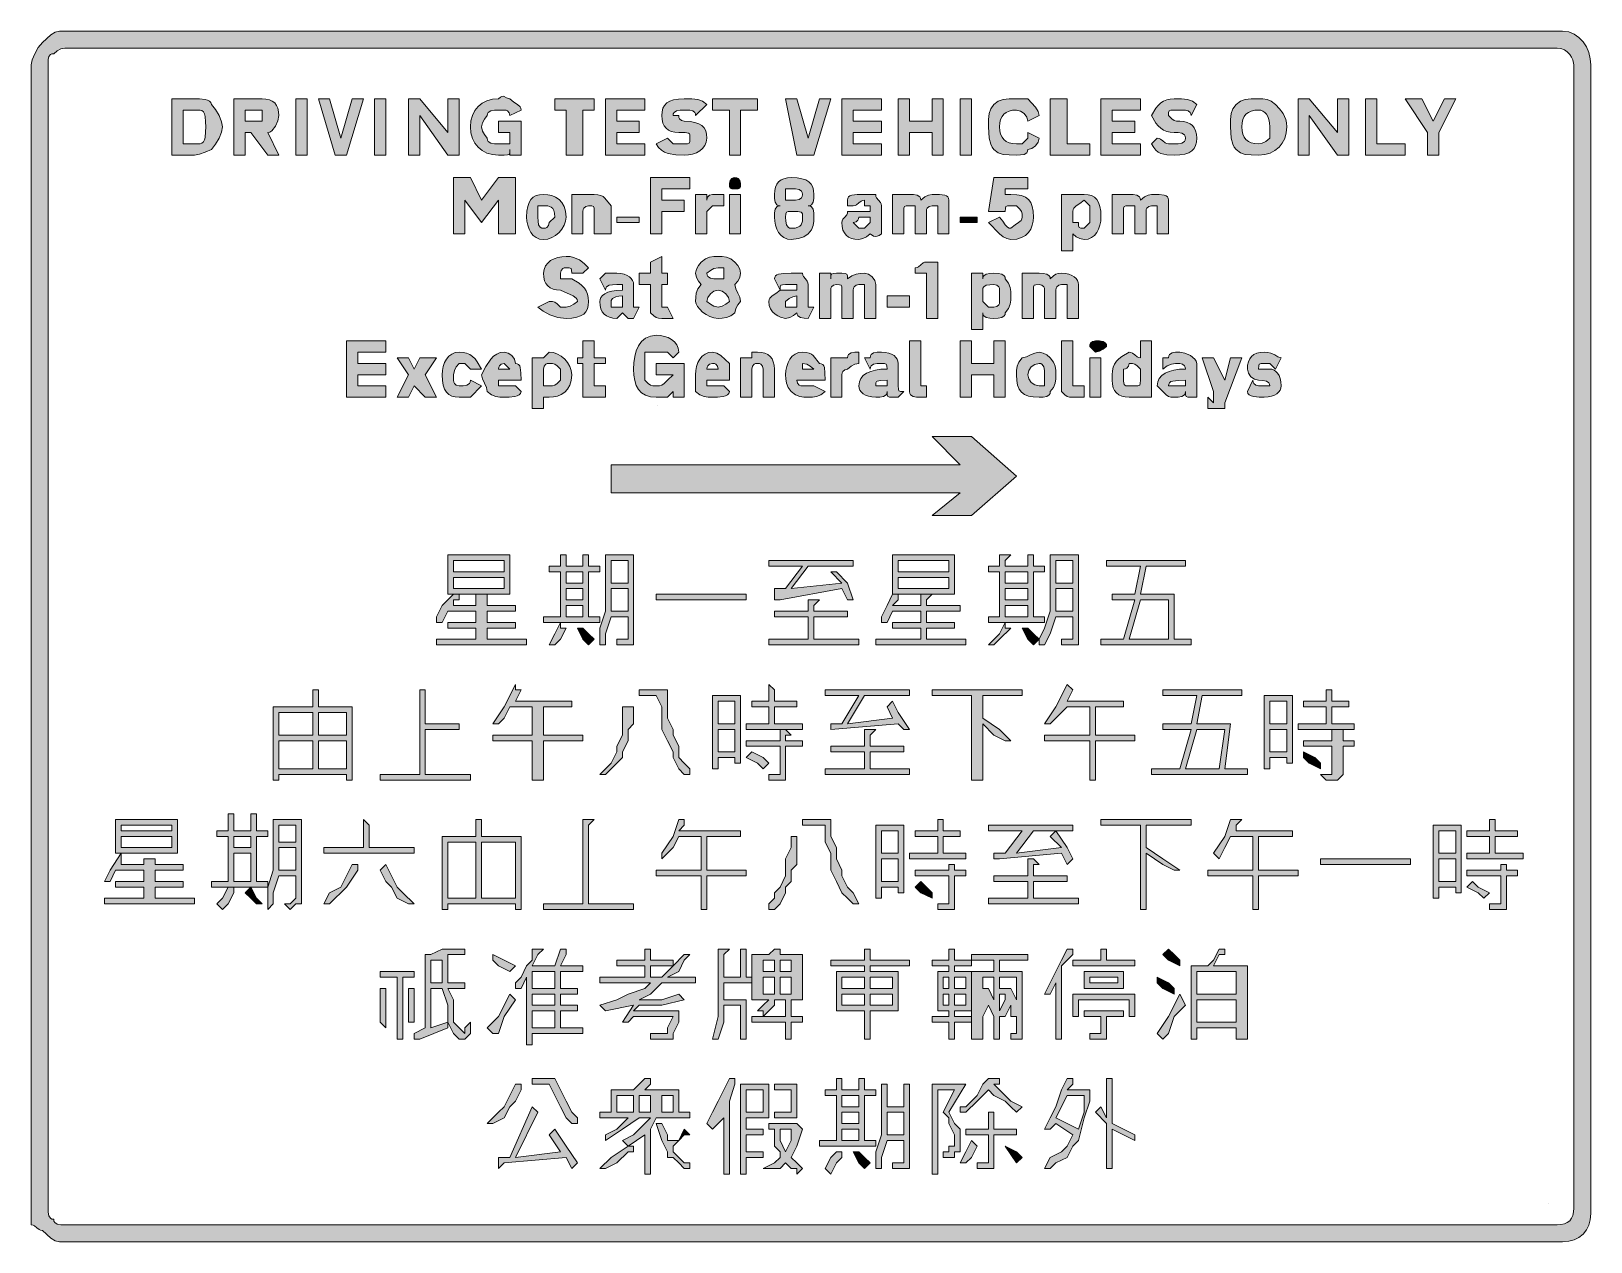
# Model space of a CAD drawing. Header units: metres. Extents: x 117 to 450, y 6 to 264.
import ezdxf

# ---------------------------------------------------------------- set-up
doc = ezdxf.new("R2010")
doc.units = ezdxf.units.M
doc.layers.add('FILL_BLACK_000000', color=7, linetype='Continuous', true_color=0x000000)
doc.layers.add('STROKE_BLACK_000000', color=7, linetype='Continuous', true_color=0x000000)

msp = doc.modelspace()

# ---------------------------------------------------------------- hatches: boundary and pattern name
at = {"layer": 'FILL_BLACK_000000', "true_color": 0x000000}
h = msp.add_hatch(color=7, dxfattribs=at)
h.dxf.hatch_style = 1
h.paths.add_polyline_path([(117.42, 257.65), (117.96, 258.96), (118.73, 260.27), (119.61, 261.36), (121.41, 263.01), (122.31, 263.55), (123.21, 263.76), (443.61, 263.76), (444.9, 263.6), (446.07, 263.14), (447.09, 262.43), (447.96, 261.51), (448.66, 260.42), (449.18, 259.2), (449.5, 257.9), (449.61, 256.56), (449.61, 11.76), (449.5, 10.47), (449.18, 9.3), (448.66, 8.28), (447.96, 7.41), (447.09, 6.71), (446.07, 6.19), (444.9, 5.87), (443.61, 5.76), (123.21, 5.76), (122.31, 5.97), (121.41, 6.51), (119.61, 8.16), (119.21, 8.21), (118.9, 8.35), (118.41, 8.76), (117.92, 9.17), (117.61, 9.31), (117.21, 9.36), (117.21, 11.76), (117.21, 256.56), (117.42, 257.65)])
h.paths.add_polyline_path([(443.98, 9.58), (444.6, 9.87), (445.11, 10.26), (445.5, 10.77), (445.78, 11.38), (445.95, 12.12), (446.01, 12.96), (446.01, 256.56), (445.78, 257.63), (445.5, 258.23), (445.11, 258.81), (444.6, 259.34), (443.98, 259.77), (443.25, 260.05), (442.41, 260.16), (124.41, 260.16), (123.53, 259.97), (122.76, 259.56), (122.01, 258.96), (121.61, 258.91), (121.32, 258.77), (120.96, 258.36), (120.81, 257.76), (120.81, 256.56), (120.81, 12.96), (120.83, 12.08), (120.96, 11.31), (121.32, 10.77), (121.61, 10.61), (122.01, 10.56), (122.06, 10.16), (122.22, 9.87), (122.76, 9.51), (123.53, 9.38), (124.41, 9.36), (442.41, 9.36), (443.25, 9.42), (443.98, 9.58)], flags=16)
h = msp.add_hatch(color=7, dxfattribs=at)
h.dxf.hatch_style = 1
h.paths.add_polyline_path([(152.01, 249.36), (153.08, 249.34), (154.26, 249.21), (154.79, 249.07), (155.22, 248.85), (155.5, 248.56), (155.61, 248.16), (156.49, 247.07), (157.26, 245.76), (157.8, 244.45), (158.01, 243.36), (157.8, 242.27), (157.26, 240.96), (156.49, 239.65), (155.61, 238.56), (154.26, 237.96), (153.08, 237.55), (152.01, 237.36), (147.21, 237.36), (147.21, 249.36), (152.01, 249.36)])
h.paths.add_polyline_path([(154.26, 245.61), (154.12, 246.14), (153.9, 246.57), (153.61, 246.85), (153.21, 246.96), (152.01, 246.96), (149.61, 246.96), (149.61, 239.76), (152.01, 239.76), (153.21, 239.76), (153.61, 239.87), (153.9, 240.15), (154.12, 240.58), (154.26, 241.11), (154.39, 242.29), (154.41, 243.36), (154.39, 244.43), (154.26, 245.61)], flags=16)
h = msp.add_hatch(color=7, dxfattribs=at)
h.dxf.hatch_style = 1
h.paths.add_polyline_path([(160.41, 237.36), (160.41, 249.36), (166.41, 249.36), (167.25, 249.3), (167.98, 249.13), (168.6, 248.85), (169.11, 248.46), (169.5, 247.95), (169.78, 247.33), (169.95, 246.6), (170.01, 245.76), (169.8, 244.69), (169.26, 243.51), (168.49, 242.55), (168.06, 242.27), (167.61, 242.16), (170.01, 237.36), (167.61, 237.36), (164.01, 242.16), (162.81, 242.16), (162.81, 237.36), (160.41, 237.36)])
h.paths.add_polyline_path([(162.81, 246.96), (162.81, 244.56), (166.41, 244.56), (166.41, 245.76), (166.41, 246.96), (162.81, 246.96)], flags=16)
h = msp.add_hatch(color=7, dxfattribs=at)
h.dxf.hatch_style = 1
h.paths.add_polyline_path([(176.01, 249.36), (176.01, 237.36), (173.61, 237.36), (173.61, 249.36), (176.01, 249.36)])
h = msp.add_hatch(color=7, dxfattribs=at)
h.dxf.hatch_style = 1
h.paths.add_polyline_path([(184.41, 237.36), (183.21, 237.36), (182.01, 237.36), (178.41, 249.36), (180.81, 249.36), (183.21, 240.96), (185.61, 249.36), (188.01, 249.36), (184.41, 237.36)])
h = msp.add_hatch(color=7, dxfattribs=at)
h.dxf.hatch_style = 1
h.paths.add_polyline_path([(190.41, 249.36), (192.81, 249.36), (192.81, 237.36), (190.41, 237.36), (190.41, 249.36)])
h = msp.add_hatch(color=7, dxfattribs=at)
h.dxf.hatch_style = 1
h.paths.add_polyline_path([(200.01, 237.36), (197.61, 237.36), (197.61, 249.36), (200.01, 249.36), (206.01, 242.16), (206.01, 249.36), (208.41, 249.36), (208.41, 237.36), (206.01, 237.36), (200.01, 245.76), (200.01, 237.36)])
h = msp.add_hatch(color=7, dxfattribs=at)
h.dxf.hatch_style = 1
h.paths.add_polyline_path([(219.21, 237.36), (219.21, 238.56), (219.19, 237.87), (219.06, 237.51), (218.7, 237.38), (218.01, 237.36), (216.81, 237.36), (215.52, 237.47), (214.35, 237.79), (213.33, 238.31), (212.46, 239.01), (211.76, 239.88), (211.24, 240.9), (210.92, 242.07), (210.81, 243.36), (210.92, 244.65), (211.24, 245.82), (211.76, 246.84), (212.46, 247.71), (213.33, 248.41), (214.35, 248.93), (215.52, 249.25), (216.81, 249.36), (217.21, 249.7), (217.52, 249.87), (217.78, 249.89), (218.01, 249.81), (218.5, 249.53), (219.21, 249.36), (220.09, 248.65), (220.86, 248.16), (221.4, 247.67), (221.56, 247.36), (221.61, 246.96), (219.21, 245.76), (219.06, 246.36), (218.7, 246.77), (218.41, 246.91), (218.01, 246.96), (216.81, 246.96), (215.93, 246.94), (215.16, 246.81), (214.62, 246.45), (214.46, 246.16), (214.41, 245.76), (213.81, 245.01), (213.4, 244.24), (213.21, 243.36), (213.4, 242.48), (213.81, 241.71), (214.41, 240.96), (214.46, 240.56), (214.62, 240.27), (215.16, 239.91), (215.93, 239.78), (216.81, 239.76), (219.21, 239.76), (219.21, 240.96), (219.21, 242.16), (216.81, 242.16), (216.81, 244.56), (221.61, 244.56), (221.61, 237.36), (219.21, 237.36)])
h = msp.add_hatch(color=7, dxfattribs=at)
h.dxf.hatch_style = 1
h.paths.add_polyline_path([(228.81, 246.96), (228.81, 249.36), (237.21, 249.36), (237.21, 246.96), (234.81, 246.96), (234.81, 237.36), (231.21, 237.36), (231.21, 246.96), (228.81, 246.96)])
h = msp.add_hatch(color=7, dxfattribs=at)
h.dxf.hatch_style = 1
h.paths.add_polyline_path([(239.61, 237.36), (239.61, 249.36), (248.01, 249.36), (248.01, 246.96), (242.01, 246.96), (242.01, 244.56), (246.81, 244.56), (246.81, 242.16), (242.01, 242.16), (242.01, 239.76), (248.01, 239.76), (248.01, 237.36), (239.61, 237.36)])
h = msp.add_hatch(color=7, dxfattribs=at)
h.dxf.hatch_style = 1
h.paths.add_polyline_path([(254.63, 237.4), (252.96, 237.66), (252.2, 237.95), (251.52, 238.37), (250.91, 238.97), (250.41, 239.76), (252.81, 240.96), (254.01, 239.76), (256.41, 239.76), (257.1, 239.78), (257.46, 239.91), (257.59, 240.27), (257.61, 240.96), (257.57, 241.65), (257.48, 241.87), (257.31, 242.01), (256.6, 242.14), (255.21, 242.16), (254.37, 242.22), (253.63, 242.38), (253.02, 242.67), (252.51, 243.06), (252.12, 243.57), (251.83, 244.18), (251.67, 244.92), (251.61, 245.76), (251.67, 246.6), (251.85, 247.33), (252.18, 247.95), (252.66, 248.46), (253.31, 248.85), (254.14, 249.13), (255.17, 249.3), (256.41, 249.36), (258, 249.34), (259.26, 249.21), (260.29, 248.85), (261.21, 248.16), (258.81, 245.76), (258.76, 246.16), (258.62, 246.45), (258.21, 246.81), (257.61, 246.96), (256.41, 246.96), (255.53, 246.94), (254.76, 246.81), (254.22, 246.45), (254.06, 246.16), (254.01, 245.76), (255.21, 245.76), (255.26, 245.36), (255.4, 245.07), (255.81, 244.71), (256.41, 244.56), (257.65, 244.5), (258.68, 244.33), (259.51, 244.05), (260.16, 243.66), (260.64, 243.15), (260.97, 242.53), (261.15, 241.8), (261.21, 240.96), (261.1, 240.12), (260.8, 239.38), (260.32, 238.77), (259.71, 238.26), (258.98, 237.87), (258.17, 237.58), (257.31, 237.42), (256.41, 237.36), (254.63, 237.4)])
h = msp.add_hatch(color=7, dxfattribs=at)
h.dxf.hatch_style = 1
h.paths.add_polyline_path([(266.01, 246.96), (262.41, 246.96), (262.41, 249.36), (272.01, 249.36), (272.01, 246.96), (268.41, 246.96), (268.41, 237.36), (266.01, 237.36), (266.01, 246.96)])
h = msp.add_hatch(color=7, dxfattribs=at)
h.dxf.hatch_style = 1
h.paths.add_polyline_path([(284.01, 237.36), (282.81, 237.36), (280.41, 237.36), (278.01, 249.36), (280.41, 249.36), (282.81, 240.96), (285.21, 249.36), (287.61, 249.36), (284.01, 237.36)])
h = msp.add_hatch(color=7, dxfattribs=at)
h.dxf.hatch_style = 1
h.paths.add_polyline_path([(290.01, 249.36), (298.41, 249.36), (298.41, 246.96), (292.41, 246.96), (292.41, 244.56), (298.41, 244.56), (298.41, 242.16), (292.41, 242.16), (292.41, 239.76), (298.41, 239.76), (298.41, 237.36), (290.01, 237.36), (290.01, 249.36)])
h = msp.add_hatch(color=7, dxfattribs=at)
h.dxf.hatch_style = 1
h.paths.add_polyline_path([(302.01, 249.36), (304.41, 249.36), (304.41, 244.56), (306.81, 244.56), (309.21, 244.56), (309.21, 249.36), (311.61, 249.36), (311.61, 237.36), (309.21, 237.36), (309.21, 242.16), (306.81, 242.16), (304.41, 242.16), (304.41, 237.36), (302.01, 237.36), (302.01, 249.36)])
h = msp.add_hatch(color=7, dxfattribs=at)
h.dxf.hatch_style = 1
h.paths.add_polyline_path([(315.21, 249.36), (317.61, 249.36), (317.61, 237.36), (315.21, 237.36), (315.21, 249.36)])
h = msp.add_hatch(color=7, dxfattribs=at)
h.dxf.hatch_style = 1
h.paths.add_polyline_path([(331.8, 240.08), (331.26, 239.31), (330.49, 238.77), (329.61, 238.56), (329.56, 238.16), (329.4, 237.87), (328.86, 237.51), (328.09, 237.38), (327.21, 237.36), (325.62, 237.38), (324.36, 237.51), (323.33, 237.87), (322.41, 238.56), (322.01, 239.06), (321.72, 239.65), (321.36, 240.96), (321.21, 243.36), (321.23, 244.95), (321.36, 246.21), (321.72, 247.24), (322.41, 248.16), (323.33, 248.85), (324.36, 249.21), (325.62, 249.34), (327.21, 249.36), (329.61, 249.36), (331.26, 247.56), (331.8, 246.66), (332.01, 245.76), (329.61, 244.56), (329.4, 245.44), (328.86, 246.21), (328.09, 246.75), (327.21, 246.96), (326.37, 246.9), (325.64, 246.73), (325.02, 246.45), (324.51, 246.06), (324.12, 245.55), (323.83, 244.93), (323.67, 244.2), (323.61, 243.36), (323.67, 242.52), (323.83, 241.78), (324.12, 241.17), (324.51, 240.66), (325.02, 240.27), (325.63, 239.98), (326.37, 239.82), (327.21, 239.76), (328.41, 239.76), (329.61, 240.96), (329.61, 242.16), (332.01, 240.96), (331.8, 240.08)])
h = msp.add_hatch(color=7, dxfattribs=at)
h.dxf.hatch_style = 1
h.paths.add_polyline_path([(334.41, 249.36), (338.01, 249.36), (338.01, 239.76), (342.81, 239.76), (342.81, 237.36), (334.41, 237.36), (334.41, 249.36)])
h = msp.add_hatch(color=7, dxfattribs=at)
h.dxf.hatch_style = 1
h.paths.add_polyline_path([(345.21, 249.36), (353.61, 249.36), (353.61, 246.96), (347.61, 246.96), (347.61, 244.56), (352.41, 244.56), (352.41, 242.16), (347.61, 242.16), (347.61, 239.76), (353.61, 239.76), (353.61, 237.36), (345.21, 237.36), (345.21, 249.36)])
h = msp.add_hatch(color=7, dxfattribs=at)
h.dxf.hatch_style = 1
h.paths.add_polyline_path([(359.22, 237.4), (357.96, 237.66), (357.42, 237.95), (356.93, 238.37), (356.46, 238.97), (356.01, 239.76), (357.21, 240.96), (357.61, 240.91), (357.92, 240.77), (358.41, 240.36), (358.9, 239.95), (359.21, 239.81), (359.61, 239.76), (360.81, 239.76), (361.69, 239.78), (362.46, 239.91), (363, 240.27), (363.16, 240.56), (363.21, 240.96), (363.16, 241.36), (363, 241.65), (362.46, 242.01), (361.69, 242.14), (360.81, 242.16), (359.96, 242.22), (359.22, 242.38), (358.55, 242.67), (357.96, 243.06), (357.42, 243.57), (356.93, 244.18), (356.01, 245.76), (356.93, 247.33), (357.42, 247.95), (357.96, 248.46), (358.55, 248.85), (359.22, 249.13), (359.96, 249.3), (360.81, 249.36), (362.4, 249.34), (363.66, 249.21), (364.69, 248.85), (365.61, 248.16), (364.41, 245.76), (364.36, 246.16), (364.22, 246.45), (363.81, 246.81), (363.21, 246.96), (360.81, 246.96), (360.12, 246.94), (359.76, 246.81), (359.63, 246.45), (359.61, 245.76), (360.32, 245.07), (360.81, 244.71), (361.3, 244.58), (362.01, 244.56), (362.85, 244.5), (363.58, 244.33), (364.2, 244.05), (364.71, 243.66), (365.1, 243.15), (365.38, 242.53), (365.55, 241.8), (365.61, 240.96), (365.55, 240.12), (365.37, 239.38), (365.04, 238.77), (364.56, 238.26), (363.91, 237.87), (363.08, 237.58), (362.05, 237.42), (360.81, 237.36), (359.22, 237.4)])
h = msp.add_hatch(color=7, dxfattribs=at)
h.dxf.hatch_style = 1
h.paths.add_polyline_path([(375.96, 237.51), (374.93, 237.87), (374.01, 238.56), (373.61, 239.06), (373.32, 239.65), (372.96, 240.96), (372.81, 243.36), (372.83, 244.95), (372.96, 246.21), (373.32, 247.24), (374.01, 248.16), (374.93, 248.85), (375.96, 249.21), (377.22, 249.34), (378.81, 249.36), (379.71, 249.34), (380.61, 249.21), (381.51, 248.85), (382.41, 248.16), (383.29, 247.24), (384.06, 246.21), (384.6, 244.95), (384.76, 244.21), (384.81, 243.36), (384.7, 242.07), (384.38, 240.9), (383.86, 239.88), (383.16, 239.01), (382.29, 238.31), (381.27, 237.79), (380.1, 237.47), (378.81, 237.36), (377.22, 237.38), (375.96, 237.51)])
h.paths.add_polyline_path([(375.43, 241.78), (375.72, 241.17), (376.11, 240.66), (376.62, 240.27), (377.23, 239.98), (377.97, 239.82), (378.81, 239.76), (379.56, 239.91), (380.33, 240.27), (381.21, 240.96), (381.21, 243.36), (381.16, 244.2), (381, 244.93), (380.77, 245.55), (380.46, 246.06), (380.1, 246.45), (379.69, 246.73), (379.26, 246.9), (378.81, 246.96), (377.97, 246.9), (377.23, 246.73), (376.62, 246.45), (376.11, 246.06), (375.72, 245.55), (375.43, 244.93), (375.27, 244.2), (375.21, 243.36), (375.27, 242.52), (375.43, 241.78)], flags=16)
h = msp.add_hatch(color=7, dxfattribs=at)
h.dxf.hatch_style = 1
h.paths.add_polyline_path([(389.61, 237.36), (387.21, 237.36), (387.21, 249.36), (389.61, 249.36), (395.61, 242.16), (395.61, 249.36), (398.01, 249.36), (398.01, 237.36), (395.61, 237.36), (389.61, 245.76), (389.61, 237.36)])
h = msp.add_hatch(color=7, dxfattribs=at)
h.dxf.hatch_style = 1
h.paths.add_polyline_path([(410.01, 237.36), (401.61, 237.36), (401.61, 249.36), (404.01, 249.36), (404.01, 239.76), (410.01, 239.76), (410.01, 237.36)])
h = msp.add_hatch(color=7, dxfattribs=at)
h.dxf.hatch_style = 1
h.paths.add_polyline_path([(414.81, 242.16), (410.01, 249.36), (413.61, 249.36), (416.01, 244.56), (418.41, 249.36), (420.81, 249.36), (417.21, 242.16), (417.21, 237.36), (416.01, 237.36), (414.81, 237.36), (414.81, 242.16)])
h = msp.add_hatch(color=7, dxfattribs=at)
h.dxf.hatch_style = 1
h.paths.add_polyline_path([(213.21, 222.96), (209.61, 227.76), (209.61, 220.56), (207.21, 220.56), (207.21, 232.56), (210.81, 232.56), (213.21, 227.76), (216.81, 232.56), (220.41, 232.56), (220.41, 220.56), (216.81, 220.56), (216.81, 227.76), (213.21, 222.96)])
h = msp.add_hatch(color=7, dxfattribs=at)
h.dxf.hatch_style = 1
h.paths.add_polyline_path([(251.61, 225.36), (251.61, 220.56), (249.21, 220.56), (249.21, 232.56), (257.61, 232.56), (257.61, 230.16), (251.61, 230.16), (251.61, 227.76), (256.41, 227.76), (256.41, 225.36), (251.61, 225.36)])
h = msp.add_hatch(color=7, dxfattribs=at)
h.dxf.hatch_style = 1
h.paths.add_polyline_path([(268.39, 230.67), (268.26, 230.31), (267.9, 230.18), (267.21, 230.16), (266.52, 230.18), (266.16, 230.31), (266.03, 230.67), (266.01, 231.36), (266.16, 231.96), (266.52, 232.37), (266.81, 232.51), (267.21, 232.56), (267.61, 232.51), (267.9, 232.37), (268.26, 231.96), (268.41, 231.36), (268.39, 230.67)])
h = msp.add_hatch(color=7, dxfattribs=at)
h.dxf.hatch_style = 1
h.paths.add_polyline_path([(277.02, 220.25), (276.51, 220.86), (276.12, 221.59), (275.83, 222.4), (275.67, 223.26), (275.61, 224.16), (275.63, 225.04), (275.76, 225.81), (276.12, 226.35), (276.41, 226.51), (276.81, 226.56), (276.41, 226.61), (276.12, 226.77), (275.76, 227.31), (275.63, 228.08), (275.61, 228.96), (275.67, 229.8), (275.83, 230.53), (276.12, 231.15), (276.51, 231.66), (277.02, 232.05), (277.63, 232.33), (278.37, 232.5), (279.21, 232.56), (280.45, 232.5), (281.48, 232.33), (282.31, 232.05), (282.96, 231.66), (283.44, 231.15), (283.77, 230.53), (283.95, 229.8), (284.01, 228.96), (283.99, 228.08), (283.86, 227.31), (283.5, 226.77), (283.21, 226.61), (282.81, 226.56), (283.21, 226.51), (283.5, 226.35), (283.86, 225.81), (283.99, 225.04), (284.01, 224.16), (283.99, 223.26), (283.86, 222.36), (283.5, 221.46), (282.81, 220.56), (281.91, 219.96), (280.78, 219.55), (279.21, 219.36), (278.37, 219.47), (277.63, 219.77), (277.02, 220.25)])
h.paths.add_polyline_path([(281.31, 225.21), (280.6, 225.34), (279.21, 225.36), (278.52, 225.34), (278.16, 225.21), (278.03, 224.85), (278.01, 224.16), (278.03, 223.28), (278.16, 222.51), (278.52, 221.97), (278.81, 221.81), (279.21, 221.76), (280, 221.81), (280.6, 221.97), (281.02, 222.2), (281.31, 222.51), (281.57, 223.28), (281.61, 224.16), (281.57, 224.85), (281.48, 225.07), (281.31, 225.21)], flags=16)
h.paths.add_polyline_path([(281.4, 229.65), (280.86, 230.01), (280.09, 230.14), (279.21, 230.16), (278.01, 230.16), (278.01, 228.96), (278.01, 227.76), (279.21, 227.76), (280.09, 227.78), (280.86, 227.91), (281.4, 228.27), (281.56, 228.56), (281.61, 228.96), (281.56, 229.36), (281.4, 229.65)], flags=16)
h = msp.add_hatch(color=7, dxfattribs=at)
h.dxf.hatch_style = 1
h.paths.add_polyline_path([(330.75, 223.26), (330.57, 222.4), (330.24, 221.59), (329.76, 220.86), (329.11, 220.25), (328.28, 219.77), (327.25, 219.47), (326.01, 219.36), (325.13, 219.55), (324.36, 219.96), (323.61, 220.56), (321.21, 222.96), (323.61, 224.16), (324.32, 223.28), (324.81, 222.51), (325.3, 221.97), (325.61, 221.81), (326.01, 221.76), (326.89, 222.47), (327.66, 222.96), (328.2, 223.45), (328.36, 223.76), (328.41, 224.16), (328.39, 224.87), (328.26, 225.36), (327.9, 225.85), (327.21, 226.56), (326.01, 226.56), (325.32, 226.54), (324.96, 226.41), (324.83, 226.05), (324.81, 225.36), (321.21, 225.36), (322.41, 232.56), (329.61, 232.56), (329.61, 230.16), (324.81, 230.16), (324.81, 228.96), (326.01, 228.96), (327.25, 228.9), (328.28, 228.72), (329.11, 228.39), (329.76, 227.91), (330.24, 227.26), (330.57, 226.43), (330.75, 225.4), (330.81, 224.16), (330.75, 223.26)])
h = msp.add_hatch(color=7, dxfattribs=at)
h.dxf.hatch_style = 1
h.paths.add_polyline_path([(223.03, 226.43), (223.32, 227.26), (223.71, 227.91), (224.22, 228.39), (224.83, 228.72), (225.57, 228.9), (226.41, 228.96), (227.31, 228.9), (228.17, 228.72), (228.98, 228.39), (229.71, 227.91), (230.32, 227.26), (230.8, 226.43), (231.1, 225.4), (231.21, 224.16), (231.1, 223.26), (230.8, 222.4), (230.32, 221.59), (229.71, 220.86), (228.98, 220.25), (228.17, 219.77), (227.31, 219.47), (226.41, 219.36), (225.57, 219.47), (224.83, 219.77), (224.22, 220.25), (223.71, 220.86), (223.32, 221.59), (223.03, 222.4), (222.87, 223.26), (222.81, 224.16), (222.87, 225.4), (223.03, 226.43)])
h.paths.add_polyline_path([(228.6, 225.55), (228.37, 225.97), (228.06, 226.26), (227.29, 226.52), (226.41, 226.56), (225.21, 226.56), (225.21, 224.16), (225.23, 223.28), (225.36, 222.51), (225.72, 221.97), (226.01, 221.81), (226.41, 221.76), (226.81, 221.81), (227.1, 221.95), (227.46, 222.36), (227.61, 222.96), (228.81, 224.16), (228.76, 224.95), (228.6, 225.55)], flags=16)
h = msp.add_hatch(color=7, dxfattribs=at)
h.dxf.hatch_style = 1
h.paths.add_polyline_path([(235.41, 226.41), (235, 226.05), (234.86, 225.76), (234.81, 225.36), (234.81, 220.56), (232.41, 220.56), (232.41, 228.96), (234.81, 228.96), (236.01, 228.96), (237.21, 228.96), (238, 228.91), (238.62, 228.75), (239.09, 228.52), (239.46, 228.21), (240.81, 226.56), (240.81, 220.56), (237.21, 220.56), (237.21, 225.36), (237.19, 226.05), (237.06, 226.41), (236.7, 226.54), (236.01, 226.56), (235.41, 226.41)])
h = msp.add_hatch(color=7, dxfattribs=at)
h.dxf.hatch_style = 1
h.paths.add_polyline_path([(261.21, 220.56), (258.81, 220.56), (258.81, 228.96), (261.21, 228.96), (261.21, 227.76), (261.26, 228.16), (261.4, 228.45), (261.81, 228.81), (262.41, 228.96), (264.81, 228.96), (264.81, 226.56), (262.41, 226.56), (261.21, 225.36), (261.21, 220.56)])
h = msp.add_hatch(color=7, dxfattribs=at)
h.dxf.hatch_style = 1
h.paths.add_polyline_path([(268.41, 220.56), (266.01, 220.56), (266.01, 228.96), (268.41, 228.96), (268.41, 220.56)])
h = msp.add_hatch(color=7, dxfattribs=at)
h.dxf.hatch_style = 1
h.paths.add_polyline_path([(294.81, 227.76), (294.41, 227.71), (294.1, 227.57), (293.61, 227.16), (293.12, 226.75), (292.81, 226.61), (292.41, 226.56), (291.21, 226.56), (291.21, 227.76), (291.27, 228.16), (291.43, 228.45), (291.72, 228.67), (292.11, 228.81), (293.23, 228.94), (294.81, 228.96), (297.21, 228.96), (297.26, 228.56), (297.4, 228.25), (297.81, 227.76), (298.22, 227.27), (298.36, 226.96), (298.41, 226.56), (298.41, 221.76), (298.41, 220.56), (297.96, 220.22), (297.53, 220.05), (297.12, 220.03), (296.76, 220.11), (296.01, 220.56), (295.26, 219.96), (294.49, 219.55), (293.61, 219.36), (292.77, 219.42), (292.03, 219.58), (291.42, 219.87), (290.91, 220.26), (290.52, 220.77), (290.23, 221.38), (290.07, 222.12), (290.01, 222.96), (290.06, 223.36), (290.2, 223.67), (290.61, 224.16), (291.02, 224.65), (291.16, 224.96), (291.21, 225.36), (296.01, 225.36), (296.01, 226.56), (294.81, 226.56), (294.81, 227.76)])
h.paths.add_polyline_path([(293.61, 224.16), (293.56, 223.76), (293.42, 223.47), (293.01, 223.11), (292.41, 222.96), (293.61, 221.76), (294.81, 221.76), (296.01, 222.96), (296.01, 224.16), (293.61, 224.16)], flags=16)
h = msp.add_hatch(color=7, dxfattribs=at)
h.dxf.hatch_style = 1
h.paths.add_polyline_path([(310.78, 228.94), (311.91, 228.81), (312.3, 228.67), (312.58, 228.45), (312.75, 228.16), (312.81, 227.76), (312.81, 226.56), (312.81, 220.56), (310.41, 220.56), (310.41, 226.56), (309.21, 226.56), (308.61, 226.41), (308.2, 226.05), (308.06, 225.76), (308.01, 225.36), (308.01, 220.56), (305.61, 220.56), (305.61, 226.56), (304.41, 226.56), (303.72, 226.54), (303.36, 226.41), (303.23, 226.05), (303.21, 225.36), (303.21, 220.56), (300.81, 220.56), (300.81, 228.96), (303.21, 228.96), (304.41, 228.96), (305.29, 228.94), (306.06, 228.81), (306.6, 228.45), (306.76, 228.16), (306.81, 227.76), (307.69, 228.45), (308.46, 228.81), (309.21, 228.96), (310.78, 228.94)])
h = msp.add_hatch(color=7, dxfattribs=at)
h.dxf.hatch_style = 1
h.paths.add_polyline_path([(344.98, 222.4), (344.7, 221.59), (344.31, 220.86), (343.8, 220.25), (343.18, 219.77), (342.45, 219.47), (341.61, 219.36), (340.73, 219.55), (339.96, 219.96), (339.21, 220.56), (339.21, 216.96), (336.81, 216.96), (336.81, 228.96), (339.21, 228.96), (341.61, 228.96), (342.45, 228.9), (343.18, 228.72), (343.8, 228.39), (344.31, 227.91), (344.7, 227.26), (344.98, 226.43), (345.15, 225.4), (345.21, 224.16), (345.15, 223.26), (344.98, 222.4)])
h.paths.add_polyline_path([(339.21, 222.96), (340.41, 222.96), (340.43, 222.27), (340.56, 221.91), (340.92, 221.78), (341.61, 221.76), (342.81, 222.96), (342.81, 224.16), (342.81, 225.36), (342.81, 226.56), (341.61, 227.76), (340.73, 227.05), (339.96, 226.56), (339.42, 226.07), (339.26, 225.76), (339.21, 225.36), (339.21, 224.16), (339.21, 222.96)], flags=16)
h = msp.add_hatch(color=7, dxfattribs=at)
h.dxf.hatch_style = 1
h.paths.add_polyline_path([(357.58, 228.94), (358.71, 228.81), (359.1, 228.67), (359.38, 228.45), (359.55, 228.16), (359.61, 227.76), (359.61, 226.56), (359.61, 220.56), (357.21, 220.56), (357.21, 226.56), (356.01, 226.56), (355.41, 226.41), (355, 226.05), (354.86, 225.76), (354.81, 225.36), (354.81, 220.56), (352.41, 220.56), (352.41, 226.56), (351.21, 226.56), (350.52, 226.54), (350.16, 226.41), (350.03, 226.05), (350.01, 225.36), (350.01, 220.56), (347.61, 220.56), (347.61, 228.96), (350.01, 228.96), (351.21, 228.96), (352.09, 228.94), (352.86, 228.81), (353.4, 228.45), (353.56, 228.16), (353.61, 227.76), (354.49, 228.45), (355.26, 228.81), (356.01, 228.96), (357.58, 228.94)])
h = msp.add_hatch(color=7, dxfattribs=at)
h.dxf.hatch_style = 1
h.paths.add_polyline_path([(246.81, 222.96), (242.01, 222.96), (242.01, 224.16), (246.81, 224.16), (246.81, 222.96)])
h = msp.add_hatch(color=7, dxfattribs=at)
h.dxf.hatch_style = 1
h.paths.add_polyline_path([(318.81, 222.96), (315.21, 222.96), (315.21, 224.16), (318.81, 224.16), (318.81, 222.96)])
h = msp.add_hatch(color=7, dxfattribs=at)
h.dxf.hatch_style = 1
h.paths.add_polyline_path([(229.43, 202.77), (227.76, 203.31), (226.32, 204.08), (225.21, 204.96), (227.61, 206.16), (228.32, 206.14), (228.81, 206.01), (229.3, 205.65), (230.01, 204.96), (231.21, 204.96), (232.09, 205.15), (232.86, 205.56), (233.61, 206.16), (233.55, 206.56), (233.38, 206.87), (232.71, 207.36), (230.01, 208.56), (229.17, 208.62), (228.43, 208.78), (227.82, 209.07), (227.31, 209.46), (226.92, 209.97), (226.63, 210.58), (226.47, 211.32), (226.41, 212.16), (226.52, 213), (226.82, 213.73), (227.3, 214.35), (227.91, 214.86), (228.64, 215.25), (229.45, 215.53), (230.31, 215.7), (231.21, 215.76), (232.06, 215.71), (232.8, 215.55), (234.06, 215.01), (235.09, 214.24), (236.01, 213.36), (234.81, 212.16), (232.41, 212.16), (232.39, 212.85), (232.26, 213.21), (231.9, 213.34), (231.21, 213.36), (230.81, 213.31), (230.52, 213.17), (230.16, 212.76), (230.01, 212.16), (230.01, 210.96), (232.41, 210.96), (233.98, 210.04), (234.6, 209.55), (235.11, 209.01), (235.5, 208.42), (235.78, 207.75), (235.95, 207.01), (236.01, 206.16), (235.95, 205.32), (235.77, 204.58), (235.44, 203.97), (234.96, 203.46), (234.31, 203.07), (233.48, 202.78), (232.45, 202.62), (231.21, 202.56), (229.43, 202.77)])
h = msp.add_hatch(color=7, dxfattribs=at)
h.dxf.hatch_style = 1
h.paths.add_polyline_path([(251.61, 206.16), (251.61, 204.96), (252.81, 204.96), (254.01, 202.56), (251.61, 202.56), (250.9, 202.58), (250.41, 202.71), (249.92, 203.07), (249.21, 203.76), (249.21, 204.96), (249.21, 209.76), (246.81, 209.76), (246.81, 212.16), (249.21, 212.16), (249.21, 214.56), (251.61, 215.76), (251.61, 212.16), (252.81, 212.16), (252.81, 209.76), (251.61, 209.76), (251.61, 206.16)])
h = msp.add_hatch(color=7, dxfattribs=at)
h.dxf.hatch_style = 1
h.paths.add_polyline_path([(261.04, 203.38), (260.31, 203.91), (259.7, 204.49), (259.22, 205.09), (258.92, 205.66), (258.81, 206.16), (258.83, 207.06), (258.96, 207.96), (259.32, 208.86), (260.01, 209.76), (259.41, 210.51), (259, 211.28), (258.81, 212.16), (259, 213.04), (259.41, 213.81), (260.01, 214.56), (260.91, 215.25), (261.81, 215.61), (262.71, 215.74), (263.61, 215.76), (264.51, 215.74), (265.41, 215.61), (266.31, 215.25), (267.21, 214.56), (267.81, 213.81), (268.22, 213.04), (268.41, 212.16), (268.22, 211.28), (267.81, 210.51), (267.21, 209.76), (267.4, 208.86), (267.81, 207.96), (268.22, 207.06), (268.41, 206.16), (267.81, 205.41), (267.4, 204.64), (267.21, 203.76), (266.31, 203.07), (265.41, 202.71), (264.51, 202.58), (263.61, 202.56), (262.71, 202.67), (261.85, 202.95), (261.04, 203.38)])
h.paths.add_polyline_path([(264.49, 208.35), (263.61, 208.56), (262.73, 208.35), (261.96, 207.81), (261.42, 207.04), (261.21, 206.16), (261.96, 205.56), (262.73, 205.15), (263.61, 204.96), (264.49, 205.15), (265.26, 205.56), (266.01, 206.16), (265.8, 207.04), (265.26, 207.81), (264.49, 208.35)], flags=16)
h.paths.add_polyline_path([(263.61, 213.36), (262.73, 213.17), (261.96, 212.76), (261.21, 212.16), (261.26, 211.76), (261.42, 211.47), (261.96, 211.11), (262.73, 210.98), (263.61, 210.96), (264.81, 210.96), (264.81, 212.16), (264.81, 213.36), (263.61, 213.36)], flags=16)
h = msp.add_hatch(color=7, dxfattribs=at)
h.dxf.hatch_style = 1
h.paths.add_polyline_path([(305.61, 212.16), (305.61, 213.36), (306.01, 213.41), (306.32, 213.55), (306.81, 213.96), (307.3, 214.37), (307.61, 214.51), (308.01, 214.56), (310.41, 214.56), (310.41, 202.56), (308.01, 202.56), (308.01, 212.16), (305.61, 212.16)])
h = msp.add_hatch(color=7, dxfattribs=at)
h.dxf.hatch_style = 1
h.paths.add_polyline_path([(242.01, 209.76), (241.13, 209.74), (240.36, 209.61), (239.82, 209.25), (239.66, 208.96), (239.61, 208.56), (238.41, 210.96), (239.61, 212.16), (242.01, 212.16), (242.85, 212.11), (243.58, 211.95), (244.2, 211.72), (244.71, 211.41), (245.1, 211.05), (245.38, 210.64), (245.55, 210.21), (245.61, 209.76), (245.61, 204.96), (246.81, 204.96), (245.61, 202.56), (244.41, 202.56), (243.21, 203.76), (242.01, 202.56), (241.17, 202.62), (240.43, 202.78), (239.82, 203.07), (239.31, 203.46), (238.92, 203.97), (238.63, 204.58), (238.47, 205.32), (238.41, 206.16), (238.47, 206.61), (238.65, 207.04), (238.98, 207.45), (239.46, 207.81), (240.11, 208.12), (240.94, 208.35), (241.97, 208.51), (243.21, 208.56), (243.21, 209.76), (242.01, 209.76)])
h.paths.add_polyline_path([(241.82, 207.17), (241.11, 206.76), (240.85, 206.35), (240.81, 206.16), (240.81, 204.96), (242.01, 204.96), (243.21, 204.96), (243.21, 207.36), (242.42, 207.31), (241.82, 207.17)], flags=16)
h = msp.add_hatch(color=7, dxfattribs=at)
h.dxf.hatch_style = 1
h.paths.add_polyline_path([(275.83, 211.65), (276.12, 211.87), (276.51, 212.01), (277.63, 212.14), (279.21, 212.16), (281.61, 212.16), (281.66, 211.76), (281.8, 211.45), (282.21, 210.96), (282.62, 210.47), (282.76, 210.16), (282.81, 209.76), (282.81, 204.96), (284.01, 204.96), (282.81, 202.56), (281.93, 202.58), (281.16, 202.71), (280.62, 203.07), (280.46, 203.36), (280.41, 203.76), (279.66, 203.16), (278.89, 202.75), (278.01, 202.56), (276.94, 202.78), (276.34, 203.07), (275.76, 203.46), (275.23, 203.97), (274.8, 204.58), (274.52, 205.32), (274.41, 206.16), (274.46, 206.56), (274.62, 206.87), (275.16, 207.36), (275.93, 207.85), (276.81, 208.56), (275.61, 210.96), (275.67, 211.36), (275.83, 211.65)])
h.paths.add_polyline_path([(280.41, 208.56), (280.41, 209.76), (279.21, 209.76), (278.01, 209.76), (277.32, 209.74), (276.96, 209.61), (276.83, 209.25), (276.81, 208.56), (280.41, 208.56)], flags=16)
h.paths.add_polyline_path([(279.53, 207.17), (278.76, 206.76), (278.01, 206.16), (278.01, 204.96), (279.21, 204.96), (280.41, 204.96), (280.41, 207.36), (279.53, 207.17)], flags=16)
h = msp.add_hatch(color=7, dxfattribs=at)
h.dxf.hatch_style = 1
h.paths.add_polyline_path([(295.69, 211.95), (296.46, 211.41), (297, 210.64), (297.21, 209.76), (297.21, 202.56), (294.81, 202.56), (294.81, 208.56), (294.81, 209.76), (293.61, 209.76), (293.01, 209.61), (292.6, 209.25), (292.46, 208.96), (292.41, 208.56), (292.41, 202.56), (290.01, 202.56), (290.01, 208.56), (289.99, 209.25), (289.86, 209.61), (289.5, 209.74), (288.81, 209.76), (288.21, 209.61), (287.8, 209.25), (287.66, 208.96), (287.61, 208.56), (287.61, 202.56), (285.21, 202.56), (285.21, 212.16), (287.61, 212.16), (287.61, 210.96), (287.63, 211.65), (287.76, 212.01), (288.12, 212.14), (288.81, 212.16), (290.01, 212.16), (290.7, 212.14), (291.06, 212.01), (291.19, 211.65), (291.21, 210.96), (292.11, 211.65), (293.01, 212.01), (293.91, 212.14), (294.81, 212.16), (295.69, 211.95)])
h = msp.add_hatch(color=7, dxfattribs=at)
h.dxf.hatch_style = 1
h.paths.add_polyline_path([(325.86, 205.56), (325.5, 204.66), (324.81, 203.76), (324.76, 203.36), (324.6, 203.07), (324.06, 202.71), (323.29, 202.58), (322.41, 202.56), (321.53, 202.58), (320.76, 202.71), (320.22, 203.07), (320.06, 203.36), (320.01, 203.76), (320.01, 200.16), (317.61, 200.16), (317.61, 212.16), (320.01, 212.16), (320.01, 210.96), (320.06, 211.36), (320.22, 211.65), (320.76, 212.01), (321.53, 212.14), (322.41, 212.16), (323.29, 212.14), (324.06, 212.01), (324.6, 211.65), (324.76, 211.36), (324.81, 210.96), (325.5, 210.06), (325.86, 209.16), (325.99, 208.26), (326.01, 207.36), (325.99, 206.46), (325.86, 205.56)])
h.paths.add_polyline_path([(321.21, 204.96), (322.41, 204.96), (323.01, 205.11), (323.42, 205.47), (323.56, 205.76), (323.61, 206.16), (323.61, 208.56), (323.56, 208.96), (323.42, 209.25), (323.01, 209.61), (322.41, 209.76), (321.53, 209.74), (320.76, 209.61), (320.22, 209.25), (320.06, 208.96), (320.01, 208.56), (320.01, 206.16), (321.21, 204.96)], flags=16)
h = msp.add_hatch(color=7, dxfattribs=at)
h.dxf.hatch_style = 1
h.paths.add_polyline_path([(338.38, 211.95), (339, 211.72), (339.51, 211.41), (339.9, 211.05), (340.18, 210.64), (340.35, 210.21), (340.41, 209.76), (340.41, 202.56), (338.01, 202.56), (338.01, 208.56), (338.01, 209.76), (336.81, 209.76), (336.21, 209.61), (335.8, 209.25), (335.66, 208.96), (335.61, 208.56), (335.61, 202.56), (333.21, 202.56), (333.21, 208.56), (333.16, 208.96), (333.02, 209.25), (332.61, 209.61), (332.01, 209.76), (331.32, 209.74), (330.96, 209.61), (330.83, 209.25), (330.81, 208.56), (330.81, 202.56), (328.41, 202.56), (328.41, 212.16), (330.81, 212.16), (332.01, 212.16), (332.89, 212.14), (333.66, 212.01), (334.2, 211.65), (334.36, 211.36), (334.41, 210.96), (335.12, 211.65), (335.61, 212.01), (336.1, 212.14), (336.81, 212.16), (337.65, 212.11), (338.38, 211.95)])
h = msp.add_hatch(color=7, dxfattribs=at)
h.dxf.hatch_style = 1
h.paths.add_polyline_path([(299.61, 204.96), (299.61, 207.36), (304.41, 207.36), (304.41, 204.96), (299.61, 204.96)])
h = msp.add_hatch(color=7, dxfattribs=at)
h.dxf.hatch_style = 1
h.paths.add_polyline_path([(186.81, 188.16), (192.81, 188.16), (192.81, 185.76), (184.41, 185.76), (184.41, 197.76), (192.81, 197.76), (192.81, 195.36), (186.81, 195.36), (186.81, 192.96), (192.81, 192.96), (192.81, 190.56), (186.81, 190.56), (186.81, 188.16)])
h = msp.add_hatch(color=7, dxfattribs=at)
h.dxf.hatch_style = 1
h.paths.add_polyline_path([(237.21, 188.16), (238.41, 188.16), (239.61, 188.16), (239.61, 185.76), (237.21, 185.76), (234.81, 185.76), (234.81, 188.16), (234.81, 192.96), (233.61, 192.96), (233.61, 194.16), (234.81, 194.16), (234.81, 197.76), (237.21, 197.76), (237.21, 194.16), (239.61, 194.16), (239.61, 192.96), (237.21, 192.96), (237.21, 188.16)])
h = msp.add_hatch(color=7, dxfattribs=at)
h.dxf.hatch_style = 1
h.paths.add_polyline_path([(249.17, 185.87), (248.14, 186.19), (247.31, 186.71), (246.66, 187.41), (246.18, 188.28), (245.85, 189.3), (245.67, 190.47), (245.61, 191.76), (245.67, 193.1), (245.85, 194.4), (246.18, 195.62), (246.66, 196.71), (247.31, 197.63), (248.14, 198.34), (249.17, 198.8), (250.41, 198.96), (251.31, 198.9), (252.17, 198.73), (252.98, 198.45), (253.71, 198.06), (254.32, 197.55), (254.8, 196.93), (255.1, 196.2), (255.21, 195.36), (254.01, 194.16), (252.81, 195.36), (250.41, 195.36), (248.01, 195.36), (248.01, 191.76), (248.01, 189.36), (248.72, 188.67), (249.21, 188.31), (249.7, 188.18), (250.41, 188.16), (251.12, 188.18), (251.61, 188.31), (252.1, 188.67), (252.81, 189.36), (254.01, 190.56), (250.41, 190.56), (250.41, 192.96), (256.41, 192.96), (256.41, 185.76), (254.01, 185.76), (254.01, 186.96), (252.81, 185.76), (250.41, 185.76), (249.17, 185.87)])
h = msp.add_hatch(color=7, dxfattribs=at)
h.dxf.hatch_style = 1
h.paths.add_polyline_path([(306.81, 188.16), (308.01, 188.16), (308.01, 185.76), (306.81, 185.76), (305.93, 185.78), (305.16, 185.91), (304.62, 186.27), (304.46, 186.56), (304.41, 186.96), (304.41, 188.16), (304.41, 197.76), (306.81, 197.76), (306.81, 188.16)])
h = msp.add_hatch(color=7, dxfattribs=at)
h.dxf.hatch_style = 1
h.paths.add_polyline_path([(315.21, 197.76), (317.61, 197.76), (317.61, 192.96), (320.01, 192.96), (322.41, 192.96), (322.41, 197.76), (324.81, 197.76), (324.81, 185.76), (322.41, 185.76), (322.41, 190.56), (320.01, 190.56), (317.61, 190.56), (317.61, 185.76), (315.21, 185.76), (315.21, 197.76)])
h = msp.add_hatch(color=7, dxfattribs=at)
h.dxf.hatch_style = 1
h.paths.add_polyline_path([(339.21, 188.16), (341.61, 188.16), (341.61, 185.76), (340.41, 185.76), (339.21, 185.76), (338.5, 185.78), (338.01, 185.91), (337.52, 186.27), (336.81, 186.96), (336.81, 188.16), (336.81, 197.76), (339.21, 197.76), (339.21, 188.16)])
h = msp.add_hatch(color=7, dxfattribs=at)
h.dxf.hatch_style = 1
h.paths.add_polyline_path([(345.66, 195.96), (344.89, 195.55), (344.01, 195.36), (342.81, 196.56), (342.86, 196.96), (343, 197.25), (343.41, 197.61), (344.01, 197.76), (344.89, 197.74), (345.66, 197.61), (346.2, 197.25), (346.36, 196.96), (346.41, 196.56), (345.66, 195.96)])
h = msp.add_hatch(color=7, dxfattribs=at)
h.dxf.hatch_style = 1
h.paths.add_polyline_path([(356.01, 197.76), (356.01, 185.76), (353.61, 185.76), (351.21, 185.76), (350.37, 185.82), (349.63, 185.98), (349.02, 186.27), (348.51, 186.66), (348.12, 187.17), (347.83, 187.78), (347.67, 188.52), (347.61, 189.36), (347.61, 190.56), (347.67, 191.41), (347.83, 192.15), (348.12, 192.82), (348.51, 193.41), (349.02, 193.95), (349.63, 194.44), (351.21, 195.36), (351.61, 195.31), (351.92, 195.17), (352.41, 194.76), (352.9, 194.35), (353.21, 194.21), (353.61, 194.16), (353.61, 197.76), (356.01, 197.76)])
h.paths.add_polyline_path([(350.16, 188.46), (350.3, 188.29), (350.52, 188.2), (351.21, 188.16), (352.41, 188.16), (353.1, 188.18), (353.46, 188.31), (353.59, 188.67), (353.61, 189.36), (353.61, 190.56), (353.61, 191.76), (352.9, 192.45), (352.41, 192.81), (351.92, 192.94), (351.21, 192.96), (351.06, 192.36), (350.7, 191.95), (350.41, 191.81), (350.01, 191.76), (350.01, 190.56), (350.03, 189.17), (350.16, 188.46)], flags=16)
h = msp.add_hatch(color=7, dxfattribs=at)
h.dxf.hatch_style = 1
h.paths.add_polyline_path([(201.21, 190.56), (203.61, 185.76), (201.21, 185.76), (198.81, 188.16), (197.61, 185.76), (195.21, 185.76), (197.61, 190.56), (195.21, 194.16), (197.61, 194.16), (198.81, 191.76), (200.01, 194.16), (203.61, 194.16), (201.21, 190.56)])
h = msp.add_hatch(color=7, dxfattribs=at)
h.dxf.hatch_style = 1
h.paths.add_polyline_path([(213.21, 188.16), (210.81, 185.76), (208.41, 185.76), (207.57, 185.82), (206.83, 186), (206.22, 186.33), (205.71, 186.81), (205.32, 187.46), (205.03, 188.29), (204.87, 189.32), (204.81, 190.56), (204.87, 191.46), (205.03, 192.32), (205.32, 193.13), (205.71, 193.86), (206.22, 194.47), (206.83, 194.95), (207.57, 195.25), (208.41, 195.36), (209.26, 195.3), (210, 195.13), (210.67, 194.85), (211.26, 194.46), (211.8, 193.95), (212.29, 193.33), (213.21, 191.76), (210.81, 191.76), (209.61, 192.96), (208.41, 192.96), (207.81, 192.21), (207.4, 191.44), (207.21, 190.56), (207.21, 189.36), (207.26, 188.96), (207.4, 188.67), (207.81, 188.31), (208.41, 188.16), (209.29, 188.18), (210.06, 188.31), (210.6, 188.67), (210.76, 188.96), (210.81, 189.36), (213.21, 188.16)])
h = msp.add_hatch(color=7, dxfattribs=at)
h.dxf.hatch_style = 1
h.paths.add_polyline_path([(221.22, 186.27), (220.79, 186.05), (220.26, 185.91), (219.08, 185.78), (218.01, 185.76), (217.11, 185.78), (216.21, 185.91), (215.31, 186.27), (214.41, 186.96), (214.22, 187.86), (213.81, 188.76), (213.4, 189.66), (213.21, 190.56), (214.13, 192.32), (215.16, 193.86), (215.75, 194.47), (216.42, 194.95), (217.16, 195.25), (218.01, 195.36), (218.89, 195.15), (219.66, 194.61), (220.2, 193.84), (220.41, 192.96), (220.81, 192.9), (221.1, 192.73), (221.32, 192.45), (221.46, 192.06), (221.59, 190.93), (221.61, 189.36), (216.81, 189.36), (216.81, 188.16), (218.01, 188.16), (219.21, 188.16), (220.41, 188.16), (221.61, 186.96), (221.5, 186.56), (221.22, 186.27)])
h.paths.add_polyline_path([(219.21, 191.76), (218.01, 192.96), (217.41, 192.81), (217, 192.45), (216.86, 192.16), (216.81, 191.76), (219.21, 191.76)], flags=16)
h = msp.add_hatch(color=7, dxfattribs=at)
h.dxf.hatch_style = 1
h.paths.add_polyline_path([(226.41, 194.16), (227.61, 195.36), (228.51, 195.25), (229.37, 194.95), (230.18, 194.47), (230.91, 193.86), (231.52, 193.13), (232, 192.32), (232.3, 191.46), (232.41, 190.56), (232.3, 189.32), (232, 188.29), (231.52, 187.46), (230.91, 186.81), (230.18, 186.33), (229.37, 186), (228.51, 185.82), (227.61, 185.76), (226.41, 185.76), (226.41, 183.36), (224.01, 183.36), (224.01, 194.16), (226.41, 194.16)])
h.paths.add_polyline_path([(228.81, 188.31), (229.3, 188.67), (230.01, 189.36), (230.01, 191.76), (229.3, 192.45), (228.81, 192.81), (228.32, 192.94), (227.61, 192.96), (227.21, 192.91), (226.92, 192.77), (226.56, 192.36), (226.41, 191.76), (226.41, 189.36), (226.41, 188.16), (227.61, 188.16), (228.32, 188.18), (228.81, 188.31)], flags=16)
h = msp.add_hatch(color=7, dxfattribs=at)
h.dxf.hatch_style = 1
h.paths.add_polyline_path([(265.62, 186.27), (265.19, 186.05), (264.66, 185.91), (263.48, 185.78), (262.41, 185.76), (261.51, 185.78), (260.61, 185.91), (259.71, 186.27), (258.81, 186.96), (258.81, 190.56), (258.87, 191.46), (259.03, 192.32), (259.32, 193.13), (259.71, 193.86), (260.22, 194.47), (260.83, 194.95), (261.57, 195.25), (262.41, 195.36), (263.31, 195.15), (264.21, 194.61), (266.01, 192.96), (266.01, 189.36), (261.21, 189.36), (261.21, 188.16), (262.41, 188.16), (264.81, 188.16), (266.01, 186.96), (265.9, 186.56), (265.62, 186.27)])
h.paths.add_polyline_path([(263.46, 192.36), (263.1, 192.77), (262.81, 192.91), (262.41, 192.96), (261.81, 192.81), (261.4, 192.45), (261.26, 192.16), (261.21, 191.76), (263.61, 191.76), (263.46, 192.36)], flags=16)
h = msp.add_hatch(color=7, dxfattribs=at)
h.dxf.hatch_style = 1
h.paths.add_polyline_path([(271.61, 192.91), (271.32, 192.77), (270.96, 192.36), (270.81, 191.76), (270.81, 185.76), (268.41, 185.76), (268.41, 194.16), (270.81, 194.16), (270.81, 195.36), (272.01, 195.36), (272.85, 195.3), (273.58, 195.13), (274.2, 194.85), (274.71, 194.46), (275.1, 193.95), (275.38, 193.33), (275.55, 192.6), (275.61, 191.76), (275.61, 185.76), (273.21, 185.76), (273.21, 190.56), (273.21, 191.76), (273.06, 192.36), (272.7, 192.77), (272.41, 192.91), (272.01, 192.96), (271.61, 192.91)])
h = msp.add_hatch(color=7, dxfattribs=at)
h.dxf.hatch_style = 1
h.paths.add_polyline_path([(284.61, 185.91), (283.71, 185.78), (282.81, 185.76), (281.91, 185.78), (281.01, 185.91), (280.11, 186.27), (279.21, 186.96), (278.52, 187.86), (278.16, 188.76), (278.03, 189.66), (278.01, 190.56), (278.07, 191.46), (278.23, 192.32), (278.52, 193.13), (278.91, 193.86), (279.42, 194.47), (280.03, 194.95), (280.77, 195.25), (281.61, 195.36), (282.4, 195.31), (283.02, 195.15), (283.49, 194.92), (283.86, 194.61), (285.21, 192.96), (285.61, 192.9), (285.9, 192.73), (286.12, 192.45), (286.26, 192.06), (286.39, 190.93), (286.41, 189.36), (280.41, 189.36), (280.56, 188.76), (280.92, 188.35), (281.21, 188.21), (281.61, 188.16), (282.81, 188.16), (284.01, 188.16), (286.41, 186.96), (285.51, 186.27), (284.61, 185.91)])
h.paths.add_polyline_path([(284.01, 191.76), (283.26, 192.36), (282.49, 192.77), (281.61, 192.96), (281.61, 191.76), (284.01, 191.76)], flags=16)
h = msp.add_hatch(color=7, dxfattribs=at)
h.dxf.hatch_style = 1
h.paths.add_polyline_path([(290.01, 185.76), (287.61, 185.76), (287.61, 194.16), (290.01, 194.16), (291.21, 194.16), (291.26, 194.56), (291.42, 194.85), (291.96, 195.21), (292.73, 195.34), (293.61, 195.36), (293.61, 192.96), (292.73, 192.77), (291.96, 192.36), (291.21, 191.76), (290.61, 191.61), (290.2, 191.25), (290.06, 190.96), (290.01, 190.56), (290.01, 185.76)])
h = msp.add_hatch(color=7, dxfattribs=at)
h.dxf.hatch_style = 1
h.paths.add_polyline_path([(299.46, 192.81), (299.1, 192.94), (298.41, 192.96), (297.53, 192.94), (296.76, 192.81), (296.22, 192.45), (296.06, 192.16), (296.01, 191.76), (294.81, 194.16), (296.01, 194.16), (296.06, 194.56), (296.22, 194.85), (296.76, 195.21), (297.53, 195.34), (298.41, 195.36), (299.25, 195.31), (299.98, 195.15), (300.6, 194.92), (301.11, 194.61), (301.5, 194.25), (301.78, 193.84), (301.95, 193.41), (302.01, 192.96), (302.01, 188.16), (302.03, 187.47), (302.16, 187.11), (302.52, 186.98), (303.21, 186.96), (302.01, 185.76), (300.81, 185.76), (300.12, 185.78), (299.76, 185.91), (299.63, 186.27), (299.61, 186.96), (299.56, 186.56), (299.4, 186.27), (298.86, 185.91), (298.09, 185.78), (297.21, 185.76), (296.37, 185.81), (295.63, 185.97), (295.02, 186.2), (294.51, 186.51), (294.12, 186.87), (293.83, 187.28), (293.67, 187.71), (293.61, 188.16), (293.72, 189), (294.04, 189.73), (294.56, 190.35), (295.26, 190.86), (296.13, 191.25), (297.15, 191.53), (298.32, 191.7), (299.61, 191.76), (299.59, 192.45), (299.46, 192.81)])
h.paths.add_polyline_path([(297.51, 189.21), (297.34, 189.07), (297.25, 188.85), (297.21, 188.16), (298.41, 188.16), (299.61, 188.16), (299.61, 189.36), (298.22, 189.34), (297.51, 189.21)], flags=16)
h = msp.add_hatch(color=7, dxfattribs=at)
h.dxf.hatch_style = 1
h.paths.add_polyline_path([(327.36, 192.36), (327.72, 193.26), (328.41, 194.16), (329.31, 194.35), (330.21, 194.76), (331.11, 195.17), (332.01, 195.36), (332.89, 195.17), (333.66, 194.76), (334.41, 194.16), (335.1, 193.26), (335.46, 192.36), (335.59, 191.46), (335.61, 190.56), (335.59, 189.66), (335.46, 188.76), (335.1, 187.86), (334.41, 186.96), (334.36, 186.56), (334.2, 186.27), (333.66, 185.91), (332.89, 185.78), (332.01, 185.76), (330.77, 185.82), (329.74, 186), (328.91, 186.33), (328.26, 186.81), (327.78, 187.46), (327.45, 188.29), (327.27, 189.32), (327.21, 190.56), (327.23, 191.46), (327.36, 192.36)])
h.paths.add_polyline_path([(333.06, 192.21), (332.7, 192.75), (332.41, 192.91), (332.01, 192.96), (331.13, 192.75), (330.36, 192.21), (329.82, 191.44), (329.61, 190.56), (329.82, 189.68), (330.36, 188.91), (331.13, 188.37), (332.01, 188.16), (333.21, 188.16), (333.21, 190.56), (333.19, 191.44), (333.06, 192.21)], flags=16)
h = msp.add_hatch(color=7, dxfattribs=at)
h.dxf.hatch_style = 1
h.paths.add_polyline_path([(345.21, 185.76), (342.81, 185.76), (342.81, 194.16), (345.21, 194.16), (345.21, 185.76)])
h = msp.add_hatch(color=7, dxfattribs=at)
h.dxf.hatch_style = 1
h.paths.add_polyline_path([(363.02, 192.45), (362.61, 192.81), (362.01, 192.96), (361.11, 192.94), (360.21, 192.81), (359.31, 192.45), (358.41, 191.76), (358.41, 194.16), (359.61, 194.16), (359.66, 194.56), (359.82, 194.85), (360.36, 195.21), (361.13, 195.34), (362.01, 195.36), (363.08, 195.15), (364.26, 194.61), (365.22, 193.84), (365.5, 193.41), (365.61, 192.96), (365.61, 188.16), (365.61, 186.96), (365.61, 185.76), (364.41, 185.76), (363.72, 185.78), (363.36, 185.91), (363.23, 186.27), (363.21, 186.96), (363.16, 186.56), (363, 186.27), (362.46, 185.91), (361.69, 185.78), (360.81, 185.76), (360.1, 185.78), (359.61, 185.91), (359.12, 186.27), (358.41, 186.96), (357.21, 188.16), (357.32, 189), (357.64, 189.73), (358.16, 190.35), (358.86, 190.86), (359.73, 191.25), (360.75, 191.53), (361.92, 191.7), (363.21, 191.76), (363.16, 192.16), (363.02, 192.45)])
h.paths.add_polyline_path([(360.51, 189.21), (360.12, 189.07), (359.83, 188.85), (359.67, 188.56), (359.61, 188.16), (360.81, 188.16), (362.01, 188.16), (363.21, 188.16), (363.21, 189.36), (361.63, 189.34), (360.51, 189.21)], flags=16)
h = msp.add_hatch(color=7, dxfattribs=at)
h.dxf.hatch_style = 1
h.paths.add_polyline_path([(371.61, 189.36), (372.81, 194.16), (375.21, 194.16), (371.61, 184.56), (371.61, 183.36), (370.41, 183.36), (369.21, 183.36), (368.01, 183.36), (368.01, 185.76), (369.21, 184.56), (369.21, 185.76), (369.21, 186.96), (366.81, 194.16), (369.21, 194.16), (371.61, 189.36)])
h = msp.add_hatch(color=7, dxfattribs=at)
h.dxf.hatch_style = 1
h.paths.add_polyline_path([(383.55, 187.71), (383.38, 187.28), (383.1, 186.87), (382.71, 186.51), (382.2, 186.2), (381.58, 185.97), (380.85, 185.81), (380.01, 185.76), (378.94, 185.78), (377.76, 185.91), (377.23, 186.05), (376.8, 186.27), (376.52, 186.56), (376.41, 186.96), (377.61, 189.36), (377.66, 188.96), (377.8, 188.67), (378.21, 188.31), (378.81, 188.16), (380.01, 188.16), (381.21, 188.16), (381.16, 188.56), (381, 188.85), (380.46, 189.21), (379.69, 189.34), (378.81, 189.36), (377.93, 189.57), (377.16, 190.11), (376.62, 190.88), (376.41, 191.76), (376.47, 192.6), (376.63, 193.33), (376.92, 193.95), (377.31, 194.46), (377.82, 194.85), (378.43, 195.13), (379.17, 195.3), (380.01, 195.36), (380.8, 195.31), (381.42, 195.17), (382.26, 194.76), (382.88, 194.35), (383.61, 194.16), (382.41, 191.76), (381.21, 192.96), (380.01, 192.96), (379.32, 192.94), (378.96, 192.81), (378.83, 192.45), (378.81, 191.76), (380.01, 191.76), (381.21, 191.76), (381.66, 191.7), (382.09, 191.53), (382.5, 191.25), (382.86, 190.86), (383.17, 190.35), (383.4, 189.73), (383.56, 189), (383.61, 188.16), (383.55, 187.71)])
h = msp.add_hatch(color=7, dxfattribs=at)
h.dxf.hatch_style = 1
h.paths.add_polyline_path([(309.21, 177.36), (317.61, 177.36), (327.21, 168.96), (317.61, 160.56), (309.21, 160.56), (315.21, 165.36), (240.81, 165.36), (240.81, 171.36), (315.21, 171.36), (309.21, 177.36)])
h = msp.add_hatch(color=7, dxfattribs=at)
h.dxf.hatch_style = 1
h.paths.add_polyline_path([(206.01, 152.16), (219.21, 152.16), (219.21, 150.96), (219.21, 144.96), (219.21, 143.76), (206.01, 143.76), (206.01, 144.96), (206.01, 150.96), (206.01, 152.16)])
h.paths.add_polyline_path([(218.01, 147.36), (207.21, 147.36), (207.21, 144.96), (218.01, 144.96), (218.01, 147.36)], flags=16)
h.paths.add_polyline_path([(218.01, 148.56), (218.01, 150.96), (207.21, 150.96), (207.21, 148.56), (218.01, 148.56)], flags=16)
h = msp.add_hatch(color=7, dxfattribs=at)
h.dxf.hatch_style = 1
h.paths.add_polyline_path([(236.01, 150.96), (236.01, 149.76), (238.41, 149.76), (238.41, 148.56), (236.01, 148.56), (236.01, 138.96), (238.41, 138.96), (238.41, 137.76), (226.41, 137.76), (226.41, 138.96), (228.81, 138.96), (230.01, 138.96), (230.01, 148.56), (228.81, 148.56), (227.61, 148.56), (227.61, 149.76), (228.81, 149.76), (230.01, 149.76), (230.01, 152.16), (231.21, 152.16), (231.21, 150.96), (231.21, 149.76), (234.81, 149.76), (234.81, 152.16), (236.01, 152.16), (236.01, 150.96)])
h.paths.add_polyline_path([(231.21, 142.56), (234.81, 142.56), (234.81, 144.96), (231.21, 144.96), (231.21, 142.56)], flags=16)
h.paths.add_polyline_path([(234.81, 141.36), (231.21, 141.36), (231.21, 138.96), (234.81, 138.96), (234.81, 141.36)], flags=16)
h.paths.add_polyline_path([(231.21, 146.16), (234.81, 146.16), (234.81, 148.56), (231.21, 148.56), (231.21, 146.16)], flags=16)
h = msp.add_hatch(color=7, dxfattribs=at)
h.dxf.hatch_style = 1
h.paths.add_polyline_path([(239.61, 135.36), (239.61, 132.96), (238.41, 132.96), (238.41, 134.16), (238.41, 136.56), (239.61, 140.16), (239.61, 146.16), (239.61, 152.16), (245.61, 152.16), (245.61, 135.36), (245.61, 134.16), (245.61, 132.96), (244.41, 132.96), (243.21, 132.96), (242.01, 132.96), (242.01, 134.16), (243.21, 134.16), (244.41, 134.16), (244.41, 135.36), (244.41, 138.96), (240.81, 138.96), (239.61, 135.36)])
h.paths.add_polyline_path([(244.41, 140.16), (244.41, 144.96), (240.81, 144.96), (240.81, 140.16), (244.41, 140.16)], flags=16)
h.paths.add_polyline_path([(240.81, 146.16), (244.41, 146.16), (244.41, 150.96), (240.81, 150.96), (240.81, 146.16)], flags=16)
h = msp.add_hatch(color=7, dxfattribs=at)
h.dxf.hatch_style = 1
h.paths.add_polyline_path([(274.41, 150.96), (292.41, 150.96), (292.41, 149.76), (282.81, 149.76), (279.21, 144.96), (290.01, 146.16), (287.61, 148.56), (288.81, 148.56), (291.21, 146.16), (292.41, 142.56), (291.21, 142.56), (290.01, 144.96), (276.81, 142.56), (275.61, 142.56), (275.61, 143.76), (275.61, 144.96), (278.01, 144.96), (281.61, 149.76), (274.41, 149.76), (274.41, 150.96)])
h = msp.add_hatch(color=7, dxfattribs=at)
h.dxf.hatch_style = 1
h.paths.add_polyline_path([(300.81, 152.16), (314.01, 152.16), (314.01, 150.96), (314.01, 144.96), (314.01, 143.76), (300.81, 143.76), (300.81, 144.96), (300.81, 150.96), (300.81, 152.16)])
h.paths.add_polyline_path([(312.81, 147.36), (302.01, 147.36), (302.01, 144.96), (312.81, 144.96), (312.81, 147.36)], flags=16)
h.paths.add_polyline_path([(312.81, 148.56), (312.81, 150.96), (302.01, 150.96), (302.01, 148.56), (312.81, 148.56)], flags=16)
h = msp.add_hatch(color=7, dxfattribs=at)
h.dxf.hatch_style = 1
h.paths.add_polyline_path([(330.81, 150.96), (330.81, 149.76), (332.01, 149.76), (333.21, 149.76), (333.21, 148.56), (330.81, 148.56), (330.81, 138.96), (332.01, 138.96), (333.21, 138.96), (333.21, 137.76), (332.01, 137.76), (321.21, 137.76), (321.21, 138.96), (323.61, 138.96), (323.61, 148.56), (321.21, 148.56), (321.21, 149.76), (323.61, 149.76), (323.61, 152.16), (324.81, 152.16), (326.01, 152.16), (324.81, 150.96), (324.81, 149.76), (329.61, 149.76), (329.61, 152.16), (330.81, 152.16), (330.81, 150.96)])
h.paths.add_polyline_path([(324.81, 142.56), (329.61, 142.56), (329.61, 144.96), (324.81, 144.96), (324.81, 142.56)], flags=16)
h.paths.add_polyline_path([(329.61, 141.36), (324.81, 141.36), (324.81, 138.96), (329.61, 138.96), (329.61, 141.36)], flags=16)
h.paths.add_polyline_path([(324.81, 146.16), (329.61, 146.16), (329.61, 148.56), (324.81, 148.56), (324.81, 146.16)], flags=16)
h = msp.add_hatch(color=7, dxfattribs=at)
h.dxf.hatch_style = 1
h.paths.add_polyline_path([(334.41, 135.36), (333.21, 132.96), (332.01, 132.96), (332.01, 134.16), (333.21, 136.56), (334.41, 140.16), (334.41, 146.16), (334.41, 152.16), (340.41, 152.16), (340.41, 135.36), (340.41, 134.16), (340.41, 132.96), (339.21, 132.96), (336.81, 132.96), (336.81, 134.16), (338.01, 134.16), (339.21, 134.16), (339.21, 135.36), (339.21, 138.96), (335.61, 138.96), (334.41, 135.36)])
h.paths.add_polyline_path([(339.21, 140.16), (339.21, 144.96), (335.61, 144.96), (335.61, 140.16), (339.21, 140.16)], flags=16)
h.paths.add_polyline_path([(335.61, 146.16), (339.21, 146.16), (339.21, 150.96), (335.61, 150.96), (335.61, 146.16)], flags=16)
h = msp.add_hatch(color=7, dxfattribs=at)
h.dxf.hatch_style = 1
h.paths.add_polyline_path([(347.61, 142.56), (347.61, 143.76), (352.41, 143.76), (353.61, 149.76), (346.41, 149.76), (346.41, 150.96), (363.21, 150.96), (363.21, 149.76), (354.81, 149.76), (353.61, 143.76), (360.81, 143.76), (360.81, 134.16), (364.41, 134.16), (364.41, 132.96), (345.21, 132.96), (345.21, 134.16), (350.01, 134.16), (352.41, 142.56), (347.61, 142.56)])
h.paths.add_polyline_path([(359.61, 142.56), (353.61, 142.56), (351.21, 134.16), (359.61, 134.16), (359.61, 142.56)], flags=16)
h = msp.add_hatch(color=7, dxfattribs=at)
h.dxf.hatch_style = 1
h.paths.add_polyline_path([(214.41, 137.76), (220.41, 137.76), (220.41, 136.56), (214.41, 136.56), (214.41, 134.16), (222.81, 134.16), (222.81, 132.96), (203.61, 132.96), (203.61, 134.16), (212.01, 134.16), (212.01, 136.56), (206.01, 136.56), (206.01, 137.76), (212.01, 137.76), (212.01, 140.16), (206.01, 140.16), (204.81, 137.76), (203.61, 137.76), (203.61, 138.96), (204.81, 141.36), (207.21, 143.76), (208.41, 143.76), (208.41, 142.56), (207.21, 142.56), (207.21, 141.36), (212.01, 141.36), (212.01, 143.76), (213.21, 143.76), (214.41, 143.76), (214.41, 142.56), (214.41, 141.36), (220.41, 141.36), (220.41, 140.16), (214.41, 140.16), (214.41, 137.76)])
h = msp.add_hatch(color=7, dxfattribs=at)
h.dxf.hatch_style = 1
h.paths.add_polyline_path([(250.41, 142.56), (250.41, 143.76), (269.61, 143.76), (269.61, 142.56), (250.41, 142.56)])
h = msp.add_hatch(color=7, dxfattribs=at)
h.dxf.hatch_style = 1
h.paths.add_polyline_path([(308.01, 137.76), (314.01, 137.76), (314.01, 136.56), (308.01, 136.56), (308.01, 134.16), (316.41, 134.16), (316.41, 132.96), (297.21, 132.96), (297.21, 134.16), (306.81, 134.16), (306.81, 136.56), (300.81, 136.56), (300.81, 137.76), (306.81, 137.76), (306.81, 140.16), (300.81, 140.16), (299.61, 137.76), (298.41, 137.76), (298.41, 138.96), (299.61, 141.36), (300.81, 143.76), (302.01, 143.76), (302.01, 142.56), (300.81, 141.36), (306.81, 141.36), (306.81, 143.76), (308.01, 143.76), (309.21, 143.76), (308.01, 142.56), (308.01, 141.36), (315.21, 141.36), (315.21, 140.16), (308.01, 140.16), (308.01, 137.76)])
h = msp.add_hatch(color=7, dxfattribs=at)
h.dxf.hatch_style = 1
h.paths.add_polyline_path([(284.01, 134.16), (293.61, 134.16), (293.61, 132.96), (274.41, 132.96), (274.41, 134.16), (282.81, 134.16), (282.81, 138.96), (275.61, 138.96), (275.61, 140.16), (282.81, 140.16), (282.81, 142.56), (284.01, 142.56), (285.21, 142.56), (284.01, 141.36), (284.01, 140.16), (291.21, 140.16), (291.21, 138.96), (284.01, 138.96), (284.01, 134.16)])
h = msp.add_hatch(color=7, dxfattribs=at)
h.dxf.hatch_style = 1
h.paths.add_polyline_path([(227.61, 132.96), (228.81, 135.36), (230.01, 137.76), (230.01, 136.56), (231.21, 136.56), (230.01, 134.16), (228.81, 132.96), (227.61, 132.96)])
h = msp.add_hatch(color=7, dxfattribs=at)
h.dxf.hatch_style = 1
h.paths.add_polyline_path([(236.01, 132.96), (234.81, 134.16), (233.61, 136.56), (234.81, 136.56), (236.01, 135.36), (237.21, 134.16), (236.01, 132.96)])
h = msp.add_hatch(color=7, dxfattribs=at)
h.dxf.hatch_style = 1
h.paths.add_polyline_path([(321.21, 132.96), (323.61, 135.36), (324.81, 137.76), (324.81, 136.56), (326.01, 136.56), (323.61, 134.16), (322.41, 132.96), (321.21, 132.96)])
h = msp.add_hatch(color=7, dxfattribs=at)
h.dxf.hatch_style = 1
h.paths.add_polyline_path([(330.81, 132.96), (329.61, 134.16), (328.41, 136.56), (329.61, 136.56), (330.81, 135.36), (332.01, 134.16), (330.81, 132.96)])
h = msp.add_hatch(color=7, dxfattribs=at)
h.dxf.hatch_style = 1
h.paths.add_polyline_path([(170.01, 104.16), (168.81, 104.16), (168.81, 119.76), (177.21, 119.76), (177.21, 123.36), (178.41, 123.36), (178.41, 119.76), (185.61, 119.76), (185.61, 104.16), (184.41, 104.16), (184.41, 105.36), (170.01, 105.36), (170.01, 104.16)])
h.paths.add_polyline_path([(178.41, 118.56), (178.41, 113.76), (184.41, 113.76), (184.41, 118.56), (178.41, 118.56)], flags=16)
h.paths.add_polyline_path([(184.41, 112.56), (178.41, 112.56), (178.41, 106.56), (184.41, 106.56), (184.41, 112.56)], flags=16)
h.paths.add_polyline_path([(177.21, 112.56), (170.01, 112.56), (170.01, 106.56), (177.21, 106.56), (177.21, 112.56)], flags=16)
h.paths.add_polyline_path([(170.01, 113.76), (177.21, 113.76), (177.21, 118.56), (170.01, 118.56), (170.01, 113.76)], flags=16)
h = msp.add_hatch(color=7, dxfattribs=at)
h.dxf.hatch_style = 1
h.paths.add_polyline_path([(191.61, 105.36), (200.01, 105.36), (200.01, 123.36), (201.21, 123.36), (201.21, 116.16), (208.41, 116.16), (208.41, 114.96), (201.21, 114.96), (201.21, 105.36), (210.81, 105.36), (210.81, 104.16), (191.61, 104.16), (191.61, 105.36)])
h = msp.add_hatch(color=7, dxfattribs=at)
h.dxf.hatch_style = 1
h.paths.add_polyline_path([(215.61, 112.56), (215.61, 113.76), (224.01, 113.76), (224.01, 119.76), (219.21, 119.76), (218.01, 117.36), (216.81, 116.16), (215.61, 116.16), (218.01, 119.76), (220.41, 124.56), (220.41, 123.36), (221.61, 123.36), (220.41, 120.96), (232.41, 120.96), (232.41, 119.76), (226.41, 119.76), (226.41, 113.76), (234.81, 113.76), (234.81, 112.56), (226.41, 112.56), (226.41, 104.16), (224.01, 104.16), (224.01, 112.56), (215.61, 112.56)])
h = msp.add_hatch(color=7, dxfattribs=at)
h.dxf.hatch_style = 1
h.paths.add_polyline_path([(254.01, 108.96), (254.01, 110.16), (252.81, 112.56), (251.61, 114.96), (251.61, 117.36), (251.61, 119.76), (250.41, 122.16), (246.81, 122.16), (246.81, 123.36), (252.81, 123.36), (252.81, 120.96), (252.81, 117.36), (254.01, 114.96), (254.01, 113.76), (255.21, 111.36), (255.21, 108.96), (256.41, 107.76), (257.61, 106.56), (257.61, 105.36), (256.41, 105.36), (255.21, 106.56), (254.01, 108.96)])
h = msp.add_hatch(color=7, dxfattribs=at)
h.dxf.hatch_style = 1
h.paths.add_polyline_path([(276.81, 120.96), (280.41, 120.96), (280.41, 119.76), (276.81, 119.76), (275.61, 119.76), (275.61, 116.16), (276.81, 116.16), (281.61, 116.16), (281.61, 114.96), (269.61, 114.96), (269.61, 116.16), (274.41, 116.16), (274.41, 119.76), (270.81, 119.76), (270.81, 120.96), (274.41, 120.96), (274.41, 123.36), (274.41, 124.56), (275.61, 123.36), (275.61, 120.96), (276.81, 120.96)])
h = msp.add_hatch(color=7, dxfattribs=at)
h.dxf.hatch_style = 1
h.paths.add_polyline_path([(293.61, 122.16), (286.41, 122.16), (286.41, 123.36), (304.41, 123.36), (304.41, 122.16), (294.81, 122.16), (291.21, 116.16), (300.81, 117.36), (299.61, 119.76), (300.81, 120.96), (302.01, 118.56), (304.41, 114.96), (303.21, 114.96), (302.01, 116.16), (287.61, 114.96), (287.61, 116.16), (290.01, 116.16), (293.61, 122.16)])
h = msp.add_hatch(color=7, dxfattribs=at)
h.dxf.hatch_style = 1
h.paths.add_polyline_path([(309.21, 122.16), (309.21, 123.36), (328.41, 123.36), (328.41, 122.16), (320.01, 122.16), (320.01, 117.36), (323.61, 114.96), (326.01, 112.56), (324.81, 112.56), (322.41, 113.76), (320.01, 116.16), (320.01, 104.16), (317.61, 104.16), (317.61, 122.16), (309.21, 122.16)])
h = msp.add_hatch(color=7, dxfattribs=at)
h.dxf.hatch_style = 1
h.paths.add_polyline_path([(333.21, 112.56), (333.21, 113.76), (342.81, 113.76), (342.81, 119.76), (338.01, 119.76), (335.61, 117.36), (334.41, 116.16), (333.21, 116.16), (335.61, 119.76), (338.01, 124.56), (339.21, 123.36), (338.01, 120.96), (350.01, 120.96), (350.01, 119.76), (344.01, 119.76), (344.01, 113.76), (352.41, 113.76), (352.41, 112.56), (344.01, 112.56), (344.01, 104.16), (342.81, 104.16), (342.81, 112.56), (333.21, 112.56)])
h = msp.add_hatch(color=7, dxfattribs=at)
h.dxf.hatch_style = 1
h.paths.add_polyline_path([(358.41, 114.96), (358.41, 116.16), (364.41, 116.16), (365.61, 122.16), (358.41, 122.16), (358.41, 123.36), (375.21, 123.36), (375.21, 122.16), (366.81, 122.16), (365.61, 116.16), (372.81, 116.16), (371.61, 106.56), (376.41, 106.56), (376.41, 105.36), (356.01, 105.36), (356.01, 106.56), (362.01, 106.56), (364.41, 114.96), (358.41, 114.96)])
h.paths.add_polyline_path([(371.61, 114.96), (365.61, 114.96), (363.21, 106.56), (370.41, 106.56), (371.61, 114.96)], flags=16)
h = msp.add_hatch(color=7, dxfattribs=at)
h.dxf.hatch_style = 1
h.paths.add_polyline_path([(394.41, 120.96), (398.01, 120.96), (398.01, 119.76), (394.41, 119.76), (394.41, 116.16), (399.21, 116.16), (399.21, 114.96), (387.21, 114.96), (387.21, 116.16), (392.01, 116.16), (393.21, 116.16), (393.21, 119.76), (392.01, 119.76), (388.41, 119.76), (388.41, 120.96), (392.01, 120.96), (393.21, 120.96), (393.21, 123.36), (394.41, 123.36), (394.41, 120.96)])
h = msp.add_hatch(color=7, dxfattribs=at)
h.dxf.hatch_style = 1
h.paths.add_polyline_path([(238.41, 105.36), (239.61, 106.56), (240.81, 107.76), (242.01, 110.16), (242.01, 111.36), (243.21, 113.76), (243.21, 114.96), (243.21, 117.36), (243.21, 119.76), (245.61, 119.76), (245.61, 118.56), (245.61, 116.16), (244.41, 114.96), (244.41, 112.56), (243.21, 110.16), (243.21, 108.96), (242.01, 107.76), (240.81, 106.56), (239.61, 105.36), (238.41, 105.36)])
h = msp.add_hatch(color=7, dxfattribs=at)
h.dxf.hatch_style = 1
h.paths.add_polyline_path([(268.41, 107.76), (267.21, 107.76), (267.21, 108.96), (263.61, 108.96), (263.61, 106.56), (262.41, 106.56), (262.41, 122.16), (268.41, 122.16), (268.41, 107.76)])
h.paths.add_polyline_path([(267.21, 114.96), (263.61, 114.96), (263.61, 110.16), (267.21, 110.16), (267.21, 114.96)], flags=16)
h.paths.add_polyline_path([(263.61, 120.96), (263.61, 116.16), (267.21, 116.16), (267.21, 120.96), (263.61, 120.96)], flags=16)
h = msp.add_hatch(color=7, dxfattribs=at)
h.dxf.hatch_style = 1
h.paths.add_polyline_path([(386.01, 107.76), (384.81, 107.76), (384.81, 108.96), (381.21, 108.96), (381.21, 106.56), (380.01, 106.56), (380.01, 122.16), (386.01, 122.16), (386.01, 107.76)])
h.paths.add_polyline_path([(384.81, 114.96), (381.21, 114.96), (381.21, 110.16), (384.81, 110.16), (384.81, 114.96)], flags=16)
h.paths.add_polyline_path([(381.21, 120.96), (381.21, 116.16), (384.81, 116.16), (384.81, 120.96), (381.21, 120.96)], flags=16)
h = msp.add_hatch(color=7, dxfattribs=at)
h.dxf.hatch_style = 1
h.paths.add_polyline_path([(274.41, 104.16), (274.41, 105.36), (276.81, 105.36), (276.81, 106.56), (276.81, 111.36), (269.61, 111.36), (269.61, 112.56), (276.81, 112.56), (276.81, 114.96), (278.01, 114.96), (279.21, 113.76), (278.01, 113.76), (278.01, 112.56), (280.41, 112.56), (281.61, 112.56), (281.61, 111.36), (280.41, 111.36), (278.01, 111.36), (278.01, 105.36), (278.01, 104.16), (275.61, 104.16), (274.41, 104.16)])
h = msp.add_hatch(color=7, dxfattribs=at)
h.dxf.hatch_style = 1
h.paths.add_polyline_path([(296.01, 106.56), (304.41, 106.56), (304.41, 105.36), (286.41, 105.36), (286.41, 106.56), (294.81, 106.56), (294.81, 110.16), (287.61, 110.16), (287.61, 111.36), (294.81, 111.36), (294.81, 114.96), (296.01, 114.96), (297.21, 114.96), (296.01, 113.76), (296.01, 111.36), (303.21, 111.36), (303.21, 110.16), (296.01, 110.16), (296.01, 106.56)])
h = msp.add_hatch(color=7, dxfattribs=at)
h.dxf.hatch_style = 1
h.paths.add_polyline_path([(392.01, 105.36), (393.21, 105.36), (394.41, 105.36), (394.41, 106.56), (394.41, 111.36), (388.41, 111.36), (388.41, 112.56), (394.41, 112.56), (394.41, 114.96), (395.61, 114.96), (396.81, 114.96), (396.81, 113.76), (396.81, 112.56), (399.21, 112.56), (399.21, 111.36), (396.81, 111.36), (396.81, 105.36), (395.61, 104.16), (393.21, 104.16), (392.01, 105.36)])
h = msp.add_hatch(color=7, dxfattribs=at)
h.dxf.hatch_style = 1
h.paths.add_polyline_path([(270.81, 110.16), (273.21, 108.96), (274.41, 107.76), (273.21, 106.56), (272.01, 107.76), (269.61, 108.96), (270.81, 110.16)])
h = msp.add_hatch(color=7, dxfattribs=at)
h.dxf.hatch_style = 1
h.paths.add_polyline_path([(388.41, 110.16), (390.81, 108.96), (392.01, 107.76), (392.01, 106.56), (389.61, 107.76), (388.41, 108.96), (388.41, 110.16)])
h = msp.add_hatch(color=7, dxfattribs=at)
h.dxf.hatch_style = 1
h.paths.add_polyline_path([(165.21, 82.56), (167.61, 82.56), (167.61, 81.36), (155.61, 81.36), (155.61, 82.56), (158.01, 82.56), (159.21, 82.56), (159.21, 92.16), (158.01, 92.16), (156.81, 92.16), (156.81, 93.36), (158.01, 93.36), (159.21, 93.36), (159.21, 96.96), (160.41, 96.96), (160.41, 95.76), (160.41, 93.36), (164.01, 93.36), (164.01, 96.96), (165.21, 96.96), (165.21, 95.76), (165.21, 93.36), (167.61, 93.36), (167.61, 92.16), (165.21, 92.16), (165.21, 82.56)])
h.paths.add_polyline_path([(160.41, 88.56), (160.41, 87.36), (160.41, 86.16), (160.41, 84.96), (160.41, 82.56), (164.01, 82.56), (164.01, 84.96), (164.01, 86.16), (164.01, 87.36), (164.01, 88.56), (160.41, 88.56)], flags=16)
h.paths.add_polyline_path([(160.41, 90.96), (160.41, 89.76), (164.01, 89.76), (164.01, 90.96), (164.01, 92.16), (160.41, 92.16), (160.41, 90.96)], flags=16)
h = msp.add_hatch(color=7, dxfattribs=at)
h.dxf.hatch_style = 1
h.paths.add_polyline_path([(148.41, 88.56), (135.21, 88.56), (135.21, 95.76), (148.41, 95.76), (148.41, 88.56)])
h.paths.add_polyline_path([(147.21, 89.76), (147.21, 90.96), (147.21, 92.16), (136.41, 92.16), (136.41, 90.96), (136.41, 89.76), (147.21, 89.76)], flags=16)
h.paths.add_polyline_path([(147.21, 93.36), (147.21, 94.56), (136.41, 94.56), (136.41, 93.36), (147.21, 93.36)], flags=16)
h = msp.add_hatch(color=7, dxfattribs=at)
h.dxf.hatch_style = 1
h.paths.add_polyline_path([(168.81, 80.16), (168.81, 77.76), (167.61, 76.56), (167.61, 77.76), (167.61, 81.36), (168.81, 84.96), (168.81, 90.96), (168.81, 95.76), (174.81, 95.76), (174.81, 80.16), (174.81, 78.96), (174.81, 77.76), (173.61, 77.76), (172.41, 76.56), (171.21, 77.76), (172.41, 77.76), (173.61, 78.96), (173.61, 80.16), (173.61, 83.76), (170.01, 83.76), (168.81, 80.16)])
h.paths.add_polyline_path([(173.61, 84.96), (173.61, 89.76), (170.01, 89.76), (170.01, 84.96), (173.61, 84.96)], flags=16)
h.paths.add_polyline_path([(170.01, 90.96), (173.61, 90.96), (173.61, 94.56), (170.01, 94.56), (170.01, 90.96)], flags=16)
h = msp.add_hatch(color=7, dxfattribs=at)
h.dxf.hatch_style = 1
h.paths.add_polyline_path([(198.81, 89.76), (198.81, 88.56), (179.61, 88.56), (179.61, 89.76), (188.01, 89.76), (188.01, 95.76), (189.21, 94.56), (189.21, 89.76), (198.81, 89.76)])
h = msp.add_hatch(color=7, dxfattribs=at)
h.dxf.hatch_style = 1
h.paths.add_polyline_path([(206.01, 77.76), (206.01, 76.56), (204.81, 76.56), (204.81, 92.16), (212.01, 92.16), (212.01, 95.76), (213.21, 95.76), (213.21, 92.16), (221.61, 92.16), (221.61, 76.56), (220.41, 76.56), (220.41, 77.76), (206.01, 77.76)])
h.paths.add_polyline_path([(220.41, 90.96), (213.21, 90.96), (213.21, 84.96), (213.21, 78.96), (220.41, 78.96), (220.41, 84.96), (220.41, 90.96)], flags=16)
h.paths.add_polyline_path([(206.01, 90.96), (206.01, 84.96), (206.01, 78.96), (212.01, 78.96), (212.01, 84.96), (212.01, 90.96), (206.01, 90.96)], flags=16)
h = msp.add_hatch(color=7, dxfattribs=at)
h.dxf.hatch_style = 1
h.paths.add_polyline_path([(245.61, 77.76), (245.61, 76.56), (226.41, 76.56), (226.41, 77.76), (234.81, 77.76), (234.81, 95.76), (236.01, 95.76), (237.21, 95.76), (236.01, 94.56), (236.01, 87.36), (236.01, 77.76), (245.61, 77.76)])
h = msp.add_hatch(color=7, dxfattribs=at)
h.dxf.hatch_style = 1
h.paths.add_polyline_path([(250.41, 83.76), (250.41, 84.96), (260.01, 84.96), (260.01, 92.16), (255.21, 92.16), (254.01, 89.76), (251.61, 87.36), (251.61, 88.56), (254.01, 92.16), (255.21, 95.76), (256.41, 95.76), (256.41, 94.56), (255.21, 93.36), (268.41, 93.36), (268.41, 92.16), (261.21, 92.16), (261.21, 84.96), (269.61, 84.96), (269.61, 83.76), (261.21, 83.76), (261.21, 76.56), (260.01, 76.56), (260.01, 83.76), (250.41, 83.76)])
h = msp.add_hatch(color=7, dxfattribs=at)
h.dxf.hatch_style = 1
h.paths.add_polyline_path([(290.01, 80.16), (288.81, 82.56), (287.61, 84.96), (287.61, 86.16), (287.61, 88.56), (286.41, 90.96), (286.41, 94.56), (281.61, 94.56), (281.61, 95.76), (287.61, 95.76), (287.61, 92.16), (288.81, 89.76), (288.81, 87.36), (290.01, 84.96), (290.01, 83.76), (291.21, 81.36), (292.41, 80.16), (293.61, 77.76), (292.41, 77.76), (291.21, 78.96), (290.01, 80.16)])
h = msp.add_hatch(color=7, dxfattribs=at)
h.dxf.hatch_style = 1
h.paths.add_polyline_path([(303.21, 80.16), (302.01, 80.16), (302.01, 81.36), (299.61, 81.36), (298.41, 81.36), (298.41, 78.96), (297.21, 78.96), (297.21, 94.56), (303.21, 94.56), (303.21, 80.16)])
h.paths.add_polyline_path([(302.01, 82.56), (302.01, 87.36), (299.61, 87.36), (298.41, 87.36), (298.41, 82.56), (299.61, 82.56), (302.01, 82.56)], flags=16)
h.paths.add_polyline_path([(299.61, 93.36), (298.41, 93.36), (298.41, 88.56), (299.61, 88.56), (302.01, 88.56), (302.01, 93.36), (299.61, 93.36)], flags=16)
h = msp.add_hatch(color=7, dxfattribs=at)
h.dxf.hatch_style = 1
h.paths.add_polyline_path([(316.41, 87.36), (304.41, 87.36), (304.41, 88.56), (310.41, 88.56), (310.41, 92.16), (306.81, 92.16), (305.61, 92.16), (305.61, 93.36), (306.81, 93.36), (310.41, 93.36), (310.41, 95.76), (311.61, 95.76), (311.61, 93.36), (315.21, 93.36), (315.21, 92.16), (311.61, 92.16), (311.61, 88.56), (316.41, 88.56), (316.41, 87.36)])
h = msp.add_hatch(color=7, dxfattribs=at)
h.dxf.hatch_style = 1
h.paths.add_polyline_path([(339.21, 87.36), (338.01, 86.16), (336.81, 88.56), (323.61, 87.36), (322.41, 87.36), (322.41, 88.56), (324.81, 88.56), (328.41, 93.36), (321.21, 93.36), (321.21, 94.56), (339.21, 94.56), (339.21, 93.36), (335.61, 93.36), (338.01, 89.76), (339.21, 87.36)])
h.paths.add_polyline_path([(330.81, 93.36), (327.21, 88.56), (336.81, 89.76), (334.41, 92.16), (335.61, 93.36), (330.81, 93.36)], flags=16)
h = msp.add_hatch(color=7, dxfattribs=at)
h.dxf.hatch_style = 1
h.paths.add_polyline_path([(345.21, 94.56), (345.21, 95.76), (364.41, 95.76), (364.41, 94.56), (354.81, 94.56), (354.81, 89.76), (358.41, 87.36), (362.01, 84.96), (360.81, 84.96), (358.41, 86.16), (354.81, 88.56), (354.81, 76.56), (353.61, 76.56), (353.61, 94.56), (345.21, 94.56)])
h = msp.add_hatch(color=7, dxfattribs=at)
h.dxf.hatch_style = 1
h.paths.add_polyline_path([(368.01, 83.76), (368.01, 84.96), (377.61, 84.96), (377.61, 92.16), (372.81, 92.16), (371.61, 89.76), (370.41, 87.36), (369.21, 88.56), (371.61, 92.16), (372.81, 95.76), (374.01, 95.76), (375.21, 95.76), (374.01, 94.56), (374.01, 93.36), (386.01, 93.36), (386.01, 92.16), (378.81, 92.16), (378.81, 84.96), (387.21, 84.96), (387.21, 83.76), (378.81, 83.76), (378.81, 76.56), (377.61, 76.56), (377.61, 83.76), (368.01, 83.76)])
h = msp.add_hatch(color=7, dxfattribs=at)
h.dxf.hatch_style = 1
h.paths.add_polyline_path([(422.01, 80.16), (420.81, 80.16), (420.81, 81.36), (419.61, 81.36), (417.21, 81.36), (417.21, 78.96), (416.01, 78.96), (416.01, 94.56), (422.01, 94.56), (422.01, 80.16)])
h.paths.add_polyline_path([(420.81, 82.56), (420.81, 87.36), (419.61, 87.36), (417.21, 87.36), (417.21, 82.56), (419.61, 82.56), (420.81, 82.56)], flags=16)
h.paths.add_polyline_path([(420.81, 93.36), (419.61, 93.36), (417.21, 93.36), (417.21, 88.56), (419.61, 88.56), (420.81, 88.56), (420.81, 93.36)], flags=16)
h = msp.add_hatch(color=7, dxfattribs=at)
h.dxf.hatch_style = 1
h.paths.add_polyline_path([(435.21, 87.36), (423.21, 87.36), (423.21, 88.56), (428.01, 88.56), (428.01, 92.16), (424.41, 92.16), (423.21, 92.16), (423.21, 93.36), (424.41, 93.36), (428.01, 93.36), (428.01, 95.76), (429.21, 95.76), (429.21, 93.36), (434.01, 93.36), (434.01, 92.16), (429.21, 92.16), (429.21, 88.56), (435.21, 88.56), (435.21, 87.36)])
h = msp.add_hatch(color=7, dxfattribs=at)
h.dxf.hatch_style = 1
h.paths.add_polyline_path([(274.41, 76.56), (274.41, 77.76), (275.61, 78.96), (275.61, 80.16), (276.81, 81.36), (278.01, 83.76), (278.01, 84.96), (278.01, 87.36), (279.21, 89.76), (279.21, 92.16), (280.41, 92.16), (280.41, 90.96), (280.41, 88.56), (280.41, 86.16), (279.21, 84.96), (279.21, 82.56), (278.01, 81.36), (278.01, 80.16), (276.81, 77.76), (275.61, 76.56), (274.41, 76.56)])
h = msp.add_hatch(color=7, dxfattribs=at)
h.dxf.hatch_style = 1
h.paths.add_polyline_path([(141.21, 86.16), (141.21, 87.36), (142.41, 87.36), (143.61, 87.36), (143.61, 86.16), (149.61, 86.16), (149.61, 84.96), (143.61, 84.96), (143.61, 82.56), (149.61, 82.56), (149.61, 81.36), (143.61, 81.36), (143.61, 78.96), (152.01, 78.96), (152.01, 77.76), (132.81, 77.76), (132.81, 78.96), (141.21, 78.96), (141.21, 81.36), (135.21, 81.36), (135.21, 82.56), (141.21, 82.56), (141.21, 84.96), (135.21, 84.96), (134.01, 82.56), (132.81, 82.56), (134.01, 84.96), (136.41, 88.56), (136.41, 87.36), (136.41, 86.16), (141.21, 86.16)])
h = msp.add_hatch(color=7, dxfattribs=at)
h.dxf.hatch_style = 1
h.paths.add_polyline_path([(330.81, 78.96), (340.41, 78.96), (340.41, 77.76), (321.21, 77.76), (321.21, 78.96), (329.61, 78.96), (329.61, 82.56), (322.41, 82.56), (322.41, 83.76), (329.61, 83.76), (329.61, 87.36), (330.81, 87.36), (332.01, 86.16), (330.81, 86.16), (330.81, 83.76), (338.01, 83.76), (338.01, 82.56), (330.81, 82.56), (330.81, 78.96)])
h = msp.add_hatch(color=7, dxfattribs=at)
h.dxf.hatch_style = 1
h.paths.add_polyline_path([(411.21, 86.16), (392.01, 86.16), (392.01, 87.36), (411.21, 87.36), (411.21, 86.16)])
h = msp.add_hatch(color=7, dxfattribs=at)
h.dxf.hatch_style = 1
h.paths.add_polyline_path([(184.41, 83.76), (185.61, 86.16), (186.81, 86.16), (186.81, 84.96), (184.41, 81.36), (180.81, 77.76), (179.61, 77.76), (180.81, 80.16), (183.21, 81.36), (184.41, 83.76)])
h = msp.add_hatch(color=7, dxfattribs=at)
h.dxf.hatch_style = 1
h.paths.add_polyline_path([(192.81, 86.16), (194.01, 83.76), (195.21, 81.36), (196.41, 80.16), (198.81, 77.76), (197.61, 77.76), (195.21, 78.96), (194.01, 81.36), (192.81, 82.56), (191.61, 84.96), (192.81, 86.16)])
h = msp.add_hatch(color=7, dxfattribs=at)
h.dxf.hatch_style = 1
h.paths.add_polyline_path([(310.41, 77.76), (311.61, 77.76), (312.81, 77.76), (312.81, 82.56), (312.81, 83.76), (305.61, 83.76), (305.61, 84.96), (312.81, 84.96), (312.81, 86.16), (314.01, 86.16), (314.01, 84.96), (316.41, 84.96), (316.41, 83.76), (314.01, 83.76), (314.01, 82.56), (314.01, 77.76), (314.01, 76.56), (312.81, 76.56), (310.41, 76.56), (310.41, 77.76)])
h = msp.add_hatch(color=7, dxfattribs=at)
h.dxf.hatch_style = 1
h.paths.add_polyline_path([(428.01, 77.76), (430.41, 77.76), (430.41, 82.56), (430.41, 83.76), (423.21, 83.76), (423.21, 84.96), (430.41, 84.96), (430.41, 86.16), (431.61, 86.16), (431.61, 84.96), (434.01, 84.96), (434.01, 83.76), (431.61, 83.76), (431.61, 82.56), (431.61, 77.76), (431.61, 76.56), (430.41, 76.56), (428.01, 76.56), (428.01, 77.76)])
h = msp.add_hatch(color=7, dxfattribs=at)
h.dxf.hatch_style = 1
h.paths.add_polyline_path([(156.81, 77.76), (158.01, 78.96), (159.21, 81.36), (160.41, 81.36), (160.41, 80.16), (159.21, 77.76), (158.01, 76.56), (156.81, 77.76)])
h = msp.add_hatch(color=7, dxfattribs=at)
h.dxf.hatch_style = 1
h.paths.add_polyline_path([(165.21, 77.76), (164.01, 78.96), (162.81, 80.16), (164.01, 81.36), (165.21, 78.96), (166.41, 77.76), (165.21, 77.76)])
h = msp.add_hatch(color=7, dxfattribs=at)
h.dxf.hatch_style = 1
h.paths.add_polyline_path([(306.81, 82.56), (308.01, 81.36), (309.21, 80.16), (309.21, 78.96), (306.81, 80.16), (305.61, 81.36), (306.81, 82.56)])
h = msp.add_hatch(color=7, dxfattribs=at)
h.dxf.hatch_style = 1
h.paths.add_polyline_path([(424.41, 82.56), (425.61, 81.36), (428.01, 80.16), (426.81, 78.96), (425.61, 80.16), (423.21, 81.36), (424.41, 82.56)])
h = msp.add_hatch(color=7, dxfattribs=at)
h.dxf.hatch_style = 1
h.paths.add_polyline_path([(206.01, 66.96), (206.01, 60.96), (209.61, 60.96), (209.61, 59.76), (206.01, 59.76), (207.21, 57.36), (207.21, 54.96), (207.21, 52.56), (208.41, 51.36), (209.61, 50.16), (209.61, 51.36), (210.81, 52.56), (210.81, 50.16), (209.61, 48.96), (208.41, 48.96), (207.21, 50.16), (206.01, 52.56), (206.01, 51.36), (200.01, 48.96), (198.81, 48.96), (198.81, 50.16), (201.21, 51.36), (201.21, 66.96), (202.41, 66.96), (204.81, 68.16), (207.21, 68.16), (208.41, 68.16), (209.61, 68.16), (209.61, 66.96), (206.01, 66.96)])
h.paths.add_polyline_path([(206.01, 56.16), (204.81, 59.76), (202.41, 59.76), (202.41, 51.36), (206.01, 52.56), (206.01, 56.16)], flags=16)
h.paths.add_polyline_path([(204.81, 65.76), (202.41, 65.76), (202.41, 60.96), (204.81, 60.96), (204.81, 65.76)], flags=16)
h = msp.add_hatch(color=7, dxfattribs=at)
h.dxf.hatch_style = 1
h.paths.add_polyline_path([(219.21, 63.36), (216.81, 64.56), (215.61, 65.76), (215.61, 66.96), (220.41, 64.56), (219.21, 63.36)])
h = msp.add_hatch(color=7, dxfattribs=at)
h.dxf.hatch_style = 1
h.paths.add_polyline_path([(230.01, 54.96), (230.01, 51.36), (234.81, 51.36), (234.81, 50.16), (224.01, 50.16), (224.01, 48.96), (224.01, 47.76), (222.81, 47.76), (222.81, 48.96), (222.81, 62.16), (221.61, 59.76), (220.41, 59.76), (220.41, 60.96), (221.61, 62.16), (222.81, 64.56), (224.01, 65.76), (224.01, 68.16), (225.21, 68.16), (226.41, 68.16), (225.21, 66.96), (224.01, 64.56), (228.81, 64.56), (230.01, 68.16), (231.21, 68.16), (231.21, 66.96), (230.01, 64.56), (234.81, 64.56), (234.81, 63.36), (230.01, 63.36), (230.01, 59.76), (233.61, 59.76), (233.61, 58.56), (230.01, 58.56), (230.01, 56.16), (233.61, 56.16), (233.61, 54.96), (230.01, 54.96)])
h.paths.add_polyline_path([(228.81, 51.36), (228.81, 54.96), (227.61, 54.96), (224.01, 54.96), (224.01, 51.36), (227.61, 51.36), (228.81, 51.36)], flags=16)
h.paths.add_polyline_path([(228.81, 58.56), (227.61, 58.56), (224.01, 58.56), (224.01, 56.16), (227.61, 56.16), (228.81, 56.16), (228.81, 58.56)], flags=16)
h.paths.add_polyline_path([(224.01, 59.76), (227.61, 59.76), (228.81, 59.76), (228.81, 63.36), (227.61, 63.36), (224.01, 63.36), (224.01, 59.76)], flags=16)
h = msp.add_hatch(color=7, dxfattribs=at)
h.dxf.hatch_style = 1
h.paths.add_polyline_path([(257.61, 66.96), (256.41, 65.76), (255.21, 63.36), (252.81, 62.16), (258.81, 62.16), (258.81, 60.96), (251.61, 60.96), (249.21, 58.56), (246.81, 57.36), (251.61, 57.36), (255.21, 58.56), (256.41, 57.36), (251.61, 56.16), (246.81, 56.16), (245.61, 54.96), (255.21, 54.96), (255.21, 52.56), (254.01, 50.16), (254.01, 48.96), (252.81, 48.96), (249.21, 48.96), (249.21, 50.16), (251.61, 50.16), (252.81, 50.16), (252.81, 51.36), (254.01, 53.76), (245.61, 53.76), (244.41, 52.56), (243.21, 52.56), (245.61, 56.16), (239.61, 54.96), (238.41, 56.16), (242.01, 57.36), (244.41, 58.56), (248.01, 59.76), (249.21, 60.96), (238.41, 60.96), (238.41, 62.16), (248.01, 62.16), (248.01, 64.56), (242.01, 64.56), (242.01, 65.76), (248.01, 65.76), (248.01, 68.16), (249.21, 68.16), (249.21, 65.76), (254.01, 65.76), (254.01, 64.56), (256.41, 66.96), (257.61, 66.96)])
h.paths.add_polyline_path([(249.21, 64.56), (249.21, 62.16), (251.61, 62.16), (254.01, 64.56), (249.21, 64.56)], flags=16)
h = msp.add_hatch(color=7, dxfattribs=at)
h.dxf.hatch_style = 1
h.paths.add_polyline_path([(263.61, 53.76), (263.61, 59.76), (263.61, 68.16), (264.81, 68.16), (266.01, 68.16), (264.81, 66.96), (264.81, 62.16), (268.41, 62.16), (268.41, 68.16), (269.61, 68.16), (269.61, 66.96), (269.61, 62.16), (270.81, 62.16), (270.81, 60.96), (264.81, 60.96), (264.81, 57.36), (269.61, 57.36), (269.61, 48.96), (268.41, 48.96), (268.41, 56.16), (264.81, 56.16), (264.81, 52.56), (263.61, 48.96), (262.41, 48.96), (263.61, 53.76)])
h = msp.add_hatch(color=7, dxfattribs=at)
h.dxf.hatch_style = 1
h.paths.add_polyline_path([(281.61, 53.76), (281.61, 52.56), (279.21, 52.56), (279.21, 48.96), (278.01, 48.96), (278.01, 52.56), (270.81, 52.56), (270.81, 53.76), (273.21, 53.76), (273.21, 54.96), (272.01, 54.96), (273.21, 56.16), (274.41, 57.36), (270.81, 57.36), (270.81, 66.96), (274.41, 66.96), (275.61, 68.16), (276.81, 68.16), (276.81, 66.96), (281.61, 66.96), (281.61, 57.36), (279.21, 57.36), (279.21, 53.76), (281.61, 53.76)])
h.paths.add_polyline_path([(278.01, 53.76), (278.01, 57.36), (275.61, 57.36), (275.61, 56.16), (274.41, 54.96), (273.21, 53.76), (278.01, 53.76)], flags=16)
h.paths.add_polyline_path([(276.81, 62.16), (276.81, 58.56), (279.21, 58.56), (279.21, 62.16), (276.81, 62.16)], flags=16)
h.paths.add_polyline_path([(276.81, 65.76), (276.81, 63.36), (279.21, 63.36), (279.21, 65.76), (276.81, 65.76)], flags=16)
h.paths.add_polyline_path([(275.61, 65.76), (273.21, 65.76), (273.21, 63.36), (275.61, 63.36), (275.61, 65.76)], flags=16)
h.paths.add_polyline_path([(275.61, 62.16), (273.21, 62.16), (273.21, 58.56), (275.61, 58.56), (275.61, 62.16)], flags=16)
h = msp.add_hatch(color=7, dxfattribs=at)
h.dxf.hatch_style = 1
h.paths.add_polyline_path([(302.01, 63.36), (302.01, 54.96), (296.01, 54.96), (296.01, 53.76), (296.01, 52.56), (296.01, 51.36), (296.01, 48.96), (294.81, 48.96), (294.81, 51.36), (294.81, 52.56), (294.81, 53.76), (294.81, 54.96), (288.81, 54.96), (288.81, 63.36), (294.81, 63.36), (294.81, 64.56), (287.61, 64.56), (287.61, 65.76), (294.81, 65.76), (294.81, 68.16), (296.01, 68.16), (296.01, 65.76), (304.41, 65.76), (304.41, 64.56), (296.01, 64.56), (296.01, 63.36), (302.01, 63.36)])
h.paths.add_polyline_path([(300.81, 56.16), (300.81, 58.56), (296.01, 58.56), (296.01, 56.16), (300.81, 56.16)], flags=16)
h.paths.add_polyline_path([(294.81, 59.76), (294.81, 62.16), (290.01, 62.16), (290.01, 59.76), (294.81, 59.76)], flags=16)
h.paths.add_polyline_path([(290.01, 58.56), (290.01, 56.16), (294.81, 56.16), (294.81, 58.56), (290.01, 58.56)], flags=16)
h.paths.add_polyline_path([(300.81, 62.16), (296.01, 62.16), (296.01, 59.76), (300.81, 59.76), (300.81, 62.16)], flags=16)
h = msp.add_hatch(color=7, dxfattribs=at)
h.dxf.hatch_style = 1
h.paths.add_polyline_path([(317.61, 63.36), (317.61, 54.96), (314.01, 54.96), (314.01, 53.76), (317.61, 53.76), (317.61, 52.56), (314.01, 52.56), (314.01, 48.96), (312.81, 48.96), (312.81, 52.56), (309.21, 52.56), (309.21, 53.76), (312.81, 53.76), (312.81, 54.96), (310.41, 54.96), (310.41, 63.36), (312.81, 63.36), (312.81, 64.56), (309.21, 64.56), (309.21, 65.76), (312.81, 65.76), (312.81, 68.16), (314.01, 68.16), (314.01, 65.76), (317.61, 65.76), (317.61, 64.56), (314.01, 64.56), (314.01, 63.36), (317.61, 63.36)])
h.paths.add_polyline_path([(311.61, 58.56), (311.61, 56.16), (312.81, 56.16), (312.81, 58.56), (311.61, 58.56)], flags=16)
h.paths.add_polyline_path([(311.61, 62.16), (311.61, 59.76), (312.81, 59.76), (312.81, 62.16), (311.61, 62.16)], flags=16)
h.paths.add_polyline_path([(314.01, 62.16), (314.01, 59.76), (316.41, 59.76), (316.41, 62.16), (314.01, 62.16)], flags=16)
h.paths.add_polyline_path([(316.41, 56.16), (316.41, 58.56), (314.01, 58.56), (314.01, 56.16), (316.41, 56.16)], flags=16)
h = msp.add_hatch(color=7, dxfattribs=at)
h.dxf.hatch_style = 1
h.paths.add_polyline_path([(317.61, 48.96), (317.61, 63.36), (322.41, 63.36), (322.41, 65.76), (317.61, 65.76), (317.61, 66.96), (329.61, 66.96), (329.61, 65.76), (323.61, 65.76), (323.61, 63.36), (328.41, 63.36), (328.41, 51.36), (328.41, 50.16), (328.41, 48.96), (326.01, 48.96), (326.01, 50.16), (327.21, 50.16), (327.21, 51.36), (327.21, 53.76), (326.01, 53.76), (326.01, 56.16), (324.81, 53.76), (323.61, 53.76), (323.61, 48.96), (322.41, 48.96), (322.41, 53.76), (321.21, 56.16), (320.01, 53.76), (320.01, 48.96), (317.61, 48.96)])
h.paths.add_polyline_path([(323.61, 58.56), (323.61, 54.96), (324.81, 57.36), (324.81, 58.56), (323.61, 58.56)], flags=16)
h.paths.add_polyline_path([(326.01, 59.76), (327.21, 57.36), (327.21, 62.16), (323.61, 62.16), (323.61, 59.76), (326.01, 59.76)], flags=16)
h.paths.add_polyline_path([(320.01, 62.16), (320.01, 59.76), (321.21, 59.76), (322.41, 57.36), (322.41, 62.16), (320.01, 62.16)], flags=16)
h = msp.add_hatch(color=7, dxfattribs=at)
h.dxf.hatch_style = 1
h.paths.add_polyline_path([(334.41, 58.56), (333.21, 58.56), (334.41, 60.96), (335.61, 63.36), (336.81, 65.76), (338.01, 68.16), (339.21, 68.16), (339.21, 66.96), (336.81, 64.56), (336.81, 63.36), (336.81, 48.96), (335.61, 48.96), (335.61, 60.96), (334.41, 58.56)])
h = msp.add_hatch(color=7, dxfattribs=at)
h.dxf.hatch_style = 1
h.paths.add_polyline_path([(352.41, 64.56), (339.21, 64.56), (339.21, 65.76), (345.21, 65.76), (345.21, 68.16), (346.41, 68.16), (346.41, 65.76), (352.41, 65.76), (352.41, 64.56)])
h = msp.add_hatch(color=7, dxfattribs=at)
h.dxf.hatch_style = 1
h.paths.add_polyline_path([(359.61, 68.16), (360.81, 66.96), (362.01, 65.76), (362.01, 64.56), (359.61, 65.76), (358.41, 66.96), (359.61, 68.16)])
h = msp.add_hatch(color=7, dxfattribs=at)
h.dxf.hatch_style = 1
h.paths.add_polyline_path([(365.61, 50.16), (365.61, 48.96), (364.41, 48.96), (364.41, 64.56), (368.01, 64.56), (369.21, 65.76), (370.41, 68.16), (371.61, 68.16), (371.61, 66.96), (370.41, 66.96), (369.21, 64.56), (375.21, 64.56), (376.41, 64.56), (376.41, 48.96), (375.21, 48.96), (374.01, 48.96), (374.01, 50.16), (374.01, 51.36), (365.61, 51.36), (365.61, 50.16)])
h.paths.add_polyline_path([(365.61, 63.36), (365.61, 58.56), (374.01, 58.56), (374.01, 63.36), (365.61, 63.36)], flags=16)
h.paths.add_polyline_path([(374.01, 52.56), (374.01, 57.36), (365.61, 57.36), (365.61, 52.56), (374.01, 52.56)], flags=16)
h = msp.add_hatch(color=7, dxfattribs=at)
h.dxf.hatch_style = 1
h.paths.add_polyline_path([(191.61, 62.16), (191.61, 63.36), (198.81, 63.36), (198.81, 62.16), (196.41, 62.16), (196.41, 48.96), (195.21, 48.96), (195.21, 62.16), (191.61, 62.16)])
h = msp.add_hatch(color=7, dxfattribs=at)
h.dxf.hatch_style = 1
h.paths.add_polyline_path([(341.61, 63.36), (350.01, 63.36), (350.01, 59.76), (341.61, 59.76), (341.61, 63.36)])
h.paths.add_polyline_path([(348.81, 62.16), (342.81, 62.16), (342.81, 60.96), (348.81, 60.96), (348.81, 62.16)], flags=16)
h = msp.add_hatch(color=7, dxfattribs=at)
h.dxf.hatch_style = 1
h.paths.add_polyline_path([(360.81, 58.56), (358.41, 59.76), (357.21, 60.96), (357.21, 62.16), (359.61, 60.96), (360.81, 59.76), (360.81, 58.56)])
h = msp.add_hatch(color=7, dxfattribs=at)
h.dxf.hatch_style = 1
h.paths.add_polyline_path([(192.81, 51.36), (191.61, 52.56), (191.61, 54.96), (191.61, 59.76), (192.81, 59.76), (192.81, 54.96), (192.81, 51.36)])
h = msp.add_hatch(color=7, dxfattribs=at)
h.dxf.hatch_style = 1
h.paths.add_polyline_path([(198.81, 56.16), (198.81, 52.56), (197.61, 52.56), (197.61, 56.16), (197.61, 59.76), (198.81, 59.76), (198.81, 56.16)])
h = msp.add_hatch(color=7, dxfattribs=at)
h.dxf.hatch_style = 1
h.paths.add_polyline_path([(215.61, 50.16), (214.41, 51.36), (216.81, 53.76), (219.21, 58.56), (220.41, 57.36), (218.01, 53.76), (216.81, 50.16), (215.61, 50.16)])
h = msp.add_hatch(color=7, dxfattribs=at)
h.dxf.hatch_style = 1
h.paths.add_polyline_path([(351.21, 57.36), (340.41, 57.36), (340.41, 56.16), (340.41, 53.76), (339.21, 53.76), (339.21, 57.36), (339.21, 58.56), (352.41, 58.56), (352.41, 57.36), (352.41, 53.76), (351.21, 53.76), (351.21, 56.16), (351.21, 57.36)])
h = msp.add_hatch(color=7, dxfattribs=at)
h.dxf.hatch_style = 1
h.paths.add_polyline_path([(358.41, 48.96), (357.21, 50.16), (359.61, 53.76), (362.01, 58.56), (363.21, 56.16), (360.81, 53.76), (359.61, 50.16), (358.41, 48.96)])
h = msp.add_hatch(color=7, dxfattribs=at)
h.dxf.hatch_style = 1
h.paths.add_polyline_path([(342.81, 48.96), (342.81, 50.16), (344.01, 50.16), (345.21, 50.16), (345.21, 53.76), (341.61, 53.76), (341.61, 54.96), (350.01, 54.96), (350.01, 53.76), (346.41, 53.76), (346.41, 51.36), (346.41, 50.16), (346.41, 48.96), (345.21, 48.96), (344.01, 48.96), (342.81, 48.96)])
h = msp.add_hatch(color=7, dxfattribs=at)
h.dxf.hatch_style = 1
h.paths.add_polyline_path([(227.61, 39.36), (224.01, 39.36), (224.01, 40.56), (228.81, 40.56), (230.01, 38.16), (231.21, 35.76), (232.41, 33.36), (233.61, 32.16), (233.61, 30.96), (232.41, 30.96), (231.21, 32.16), (230.01, 34.56), (228.81, 36.96), (227.61, 39.36)])
h = msp.add_hatch(color=7, dxfattribs=at)
h.dxf.hatch_style = 1
h.paths.add_polyline_path([(249.21, 40.56), (249.21, 39.36), (248.01, 38.16), (255.21, 38.16), (255.21, 33.36), (257.61, 33.36), (257.61, 32.16), (250.41, 32.16), (249.21, 29.76), (249.21, 20.16), (248.01, 20.16), (248.01, 28.56), (244.41, 26.16), (243.21, 27.36), (245.61, 28.56), (246.81, 29.76), (248.01, 30.96), (249.21, 32.16), (246.81, 32.16), (243.21, 29.76), (239.61, 27.36), (239.61, 28.56), (242.01, 29.76), (244.41, 32.16), (238.41, 32.16), (238.41, 33.36), (240.81, 33.36), (240.81, 38.16), (245.61, 38.16), (248.01, 40.56), (249.21, 40.56)])
h.paths.add_polyline_path([(251.61, 33.36), (254.01, 33.36), (254.01, 36.96), (251.61, 36.96), (251.61, 33.36)], flags=16)
h.paths.add_polyline_path([(246.81, 36.96), (246.81, 33.36), (249.21, 33.36), (249.21, 36.96), (246.81, 36.96)], flags=16)
h.paths.add_polyline_path([(245.61, 36.96), (242.01, 36.96), (242.01, 33.36), (245.61, 33.36), (245.61, 36.96)], flags=16)
h = msp.add_hatch(color=7, dxfattribs=at)
h.dxf.hatch_style = 1
h.paths.add_polyline_path([(266.01, 20.16), (264.81, 20.16), (264.81, 32.16), (262.41, 29.76), (261.21, 30.96), (262.41, 33.36), (263.61, 35.76), (264.81, 38.16), (266.01, 40.56), (267.21, 40.56), (267.21, 39.36), (266.01, 35.76), (266.01, 20.16)])
h = msp.add_hatch(color=7, dxfattribs=at)
h.dxf.hatch_style = 1
h.paths.add_polyline_path([(294.81, 36.96), (294.81, 27.36), (297.21, 27.36), (297.21, 26.16), (285.21, 26.16), (285.21, 27.36), (287.61, 27.36), (288.81, 27.36), (288.81, 36.96), (287.61, 36.96), (286.41, 36.96), (286.41, 38.16), (287.61, 38.16), (288.81, 38.16), (288.81, 40.56), (290.01, 40.56), (290.01, 39.36), (290.01, 38.16), (293.61, 38.16), (293.61, 40.56), (294.81, 40.56), (294.81, 39.36), (294.81, 38.16), (297.21, 38.16), (297.21, 36.96), (294.81, 36.96)])
h.paths.add_polyline_path([(293.61, 27.36), (293.61, 29.76), (290.01, 29.76), (290.01, 27.36), (293.61, 27.36)], flags=16)
h.paths.add_polyline_path([(290.01, 30.96), (293.61, 30.96), (293.61, 33.36), (290.01, 33.36), (290.01, 30.96)], flags=16)
h.paths.add_polyline_path([(290.01, 34.56), (293.61, 34.56), (293.61, 36.96), (290.01, 36.96), (290.01, 34.56)], flags=16)
h = msp.add_hatch(color=7, dxfattribs=at)
h.dxf.hatch_style = 1
h.paths.add_polyline_path([(316.41, 33.36), (315.21, 33.36), (315.21, 34.56), (316.41, 34.56), (317.61, 35.76), (318.81, 36.96), (320.01, 39.36), (321.21, 40.56), (322.41, 40.56), (323.61, 40.56), (323.61, 39.36), (322.41, 39.36), (323.61, 38.16), (324.81, 36.96), (326.01, 35.76), (328.41, 34.56), (327.21, 33.36), (326.01, 34.56), (324.81, 35.76), (322.41, 36.96), (321.21, 38.16), (318.81, 35.76), (316.41, 33.36)])
h = msp.add_hatch(color=7, dxfattribs=at)
h.dxf.hatch_style = 1
h.paths.add_polyline_path([(334.41, 29.76), (333.21, 29.76), (334.41, 32.16), (335.61, 34.56), (336.81, 38.16), (338.01, 40.56), (339.21, 40.56), (339.21, 39.36), (338.01, 38.16), (341.61, 38.16), (342.81, 38.16), (342.81, 36.96), (342.81, 35.76), (341.61, 32.16), (340.41, 27.36), (339.21, 26.16), (338.01, 23.76), (335.61, 22.56), (334.41, 21.36), (333.21, 21.36), (334.41, 23.76), (336.81, 24.96), (338.01, 26.16), (339.21, 28.56), (335.61, 30.96), (334.41, 29.76)])
h.paths.add_polyline_path([(335.61, 32.16), (340.41, 29.76), (341.61, 33.36), (341.61, 36.96), (338.01, 36.96), (335.61, 32.16)], flags=16)
h = msp.add_hatch(color=7, dxfattribs=at)
h.dxf.hatch_style = 1
h.paths.add_polyline_path([(350.01, 29.76), (352.41, 28.56), (352.41, 27.36), (350.01, 28.56), (347.61, 29.76), (347.61, 21.36), (346.41, 21.36), (346.41, 30.96), (344.01, 33.36), (345.21, 34.56), (346.41, 32.16), (346.41, 40.56), (347.61, 40.56), (347.61, 30.96), (350.01, 29.76)])
h = msp.add_hatch(color=7, dxfattribs=at)
h.dxf.hatch_style = 1
h.paths.add_polyline_path([(220.41, 39.36), (221.61, 39.36), (221.61, 38.16), (220.41, 35.76), (219.21, 34.56), (218.01, 32.16), (215.61, 30.96), (214.41, 30.96), (216.81, 33.36), (218.01, 34.56), (219.21, 36.96), (220.41, 39.36)])
h = msp.add_hatch(color=7, dxfattribs=at)
h.dxf.hatch_style = 1
h.paths.add_polyline_path([(269.61, 20.16), (268.41, 20.16), (268.41, 39.36), (274.41, 39.36), (274.41, 32.16), (269.61, 32.16), (269.61, 29.76), (273.21, 29.76), (273.21, 28.56), (269.61, 28.56), (269.61, 24.96), (273.21, 24.96), (273.21, 23.76), (269.61, 23.76), (269.61, 20.16)])
h.paths.add_polyline_path([(269.61, 38.16), (269.61, 33.36), (273.21, 33.36), (273.21, 38.16), (269.61, 38.16)], flags=16)
h = msp.add_hatch(color=7, dxfattribs=at)
h.dxf.hatch_style = 1
h.paths.add_polyline_path([(275.61, 38.16), (275.61, 39.36), (280.41, 39.36), (280.41, 32.16), (275.61, 32.16), (275.61, 33.36), (279.21, 33.36), (279.21, 38.16), (275.61, 38.16)])
h = msp.add_hatch(color=7, dxfattribs=at)
h.dxf.hatch_style = 1
h.paths.add_polyline_path([(298.41, 23.76), (298.41, 21.36), (297.21, 21.36), (297.21, 22.56), (297.21, 24.96), (298.41, 28.56), (298.41, 34.56), (298.41, 39.36), (299.61, 39.36), (299.61, 34.56), (303.21, 34.56), (303.21, 39.36), (304.41, 39.36), (304.41, 23.76), (304.41, 22.56), (304.41, 21.36), (303.21, 21.36), (302.01, 21.36), (300.81, 21.36), (300.81, 22.56), (302.01, 22.56), (303.21, 22.56), (303.21, 23.76), (303.21, 27.36), (299.61, 27.36), (298.41, 23.76)])
h.paths.add_polyline_path([(303.21, 33.36), (299.61, 33.36), (299.61, 28.56), (303.21, 28.56), (303.21, 33.36)], flags=16)
h = msp.add_hatch(color=7, dxfattribs=at)
h.dxf.hatch_style = 1
h.paths.add_polyline_path([(310.41, 20.16), (309.21, 20.16), (309.21, 39.36), (314.01, 39.36), (315.21, 39.36), (316.41, 39.36), (312.81, 33.36), (314.01, 30.96), (315.21, 29.76), (315.21, 27.36), (315.21, 26.16), (315.21, 24.96), (314.01, 24.96), (314.01, 23.76), (312.81, 23.76), (311.61, 23.76), (311.61, 24.96), (312.81, 24.96), (312.81, 26.16), (314.01, 26.16), (314.01, 27.36), (314.01, 28.56), (312.81, 30.96), (312.81, 32.16), (311.61, 33.36), (314.01, 38.16), (310.41, 38.16), (310.41, 20.16)])
h = msp.add_hatch(color=7, dxfattribs=at)
h.dxf.hatch_style = 1
h.paths.add_polyline_path([(216.81, 21.36), (216.81, 22.56), (216.81, 23.76), (219.21, 23.76), (224.01, 34.56), (225.21, 33.36), (220.41, 23.76), (230.01, 24.96), (227.61, 28.56), (228.81, 29.76), (231.21, 26.16), (233.61, 22.56), (232.41, 21.36), (231.21, 23.76), (218.01, 22.56), (216.81, 21.36)])
h = msp.add_hatch(color=7, dxfattribs=at)
h.dxf.hatch_style = 1
h.paths.add_polyline_path([(322.41, 29.76), (327.21, 29.76), (327.21, 28.56), (322.41, 28.56), (322.41, 23.76), (322.41, 22.56), (322.41, 21.36), (321.21, 21.36), (320.01, 21.36), (318.81, 21.36), (318.81, 22.56), (320.01, 22.56), (321.21, 22.56), (321.21, 23.76), (321.21, 28.56), (316.41, 28.56), (316.41, 29.76), (321.21, 29.76), (321.21, 32.16), (321.21, 33.36), (322.41, 33.36), (322.41, 32.16), (322.41, 29.76)])
h = msp.add_hatch(color=7, dxfattribs=at)
h.dxf.hatch_style = 1
h.paths.add_polyline_path([(255.21, 23.76), (256.41, 22.56), (257.61, 22.56), (257.61, 21.36), (256.41, 21.36), (255.21, 22.56), (254.01, 23.76), (252.81, 23.76), (252.81, 24.96), (251.61, 27.36), (250.41, 30.96), (251.61, 30.96), (252.81, 28.56), (252.81, 27.36), (255.21, 27.36), (254.01, 26.16), (254.01, 24.96), (255.21, 23.76)])
h = msp.add_hatch(color=7, dxfattribs=at)
h.dxf.hatch_style = 1
h.paths.add_polyline_path([(275.61, 21.36), (274.41, 21.36), (273.21, 21.36), (275.61, 22.56), (276.81, 23.76), (276.81, 24.96), (275.61, 26.16), (275.61, 27.36), (275.61, 29.76), (274.41, 29.76), (274.41, 30.96), (280.41, 30.96), (281.61, 29.76), (280.41, 26.16), (279.21, 23.76), (280.41, 22.56), (281.61, 21.36), (280.41, 20.16), (280.41, 21.36), (279.21, 21.36), (278.01, 22.56), (276.81, 21.36), (275.61, 21.36)])
h.paths.add_polyline_path([(278.01, 24.96), (279.21, 27.36), (279.21, 29.76), (276.81, 29.76), (276.81, 27.36), (278.01, 24.96)], flags=16)
h = msp.add_hatch(color=7, dxfattribs=at)
h.dxf.hatch_style = 1
h.paths.add_polyline_path([(255.21, 27.36), (256.41, 29.76), (257.61, 28.56), (256.41, 28.56), (255.21, 27.36)])
h = msp.add_hatch(color=7, dxfattribs=at)
h.dxf.hatch_style = 1
h.paths.add_polyline_path([(315.21, 22.56), (316.41, 24.96), (317.61, 27.36), (318.81, 26.16), (317.61, 23.76), (316.41, 22.56), (315.21, 22.56)])
h = msp.add_hatch(color=7, dxfattribs=at)
h.dxf.hatch_style = 1
h.paths.add_polyline_path([(238.41, 21.36), (240.81, 23.76), (244.41, 26.16), (245.61, 26.16), (245.61, 24.96), (244.41, 24.96), (242.01, 22.56), (239.61, 21.36), (238.41, 21.36)])
h = msp.add_hatch(color=7, dxfattribs=at)
h.dxf.hatch_style = 1
h.paths.add_polyline_path([(287.61, 23.76), (288.81, 24.96), (290.01, 24.96), (290.01, 23.76), (288.81, 22.56), (287.61, 20.16), (286.41, 21.36), (287.61, 23.76)])
h = msp.add_hatch(color=7, dxfattribs=at)
h.dxf.hatch_style = 1
h.paths.add_polyline_path([(294.81, 21.36), (293.61, 22.56), (292.41, 24.96), (293.61, 24.96), (294.81, 23.76), (296.01, 22.56), (294.81, 21.36)])
h = msp.add_hatch(color=7, dxfattribs=at)
h.dxf.hatch_style = 1
h.paths.add_polyline_path([(324.81, 26.16), (327.21, 24.96), (328.41, 23.76), (327.21, 22.56), (324.81, 26.16)])

# ---------------------------------------------------------------- linework, layer by layer
at = {"layer": 'FILL_BLACK_000000', "lineweight": 0, "true_color": 0x000000}
for points in [[(117.42, 257.65), (117.96, 258.96), (118.73, 260.27), (119.61, 261.36), (121.41, 263.01), (122.31, 263.55), (123.21, 263.76), (443.61, 263.76), (444.9, 263.6), (446.07, 263.14), (447.09, 262.43), (447.96, 261.51), (448.66, 260.42), (449.18, 259.2), (449.5, 257.9), (449.61, 256.56), (449.61, 11.76), (449.5, 10.47), (449.18, 9.3), (448.66, 8.28), (447.96, 7.41), (447.09, 6.71), (446.07, 6.19), (444.9, 5.87), (443.61, 5.76), (123.21, 5.76), (122.31, 5.97), (121.41, 6.51), (119.61, 8.16), (119.21, 8.21), (118.9, 8.35), (118.41, 8.76), (117.92, 9.17), (117.61, 9.31), (117.21, 9.36), (117.21, 11.76), (117.21, 256.56)], [(443.98, 9.58), (444.6, 9.87), (445.11, 10.26), (445.5, 10.77), (445.78, 11.38), (445.95, 12.12), (446.01, 12.96), (446.01, 256.56), (445.78, 257.63), (445.5, 258.23), (445.11, 258.81), (444.6, 259.34), (443.98, 259.77), (443.25, 260.05), (442.41, 260.16), (124.41, 260.16), (123.53, 259.97), (122.76, 259.56), (122.01, 258.96), (121.61, 258.91), (121.32, 258.77), (120.96, 258.36), (120.81, 257.76), (120.81, 256.56), (120.81, 12.96), (120.83, 12.08), (120.96, 11.31), (121.32, 10.77), (121.61, 10.61), (122.01, 10.56), (122.06, 10.16), (122.22, 9.87), (122.76, 9.51), (123.53, 9.38), (124.41, 9.36), (442.41, 9.36), (443.25, 9.42)], [(152.01, 249.36), (153.08, 249.34), (154.26, 249.21), (154.79, 249.07), (155.22, 248.85), (155.5, 248.56), (155.61, 248.16), (156.49, 247.07), (157.26, 245.76), (157.8, 244.45), (158.01, 243.36), (157.8, 242.27), (157.26, 240.96), (156.49, 239.65), (155.61, 238.56), (154.26, 237.96), (153.08, 237.55), (152.01, 237.36), (147.21, 237.36), (147.21, 249.36)], [(160.41, 237.36), (160.41, 249.36), (166.41, 249.36), (167.25, 249.3), (167.98, 249.13), (168.6, 248.85), (169.11, 248.46), (169.5, 247.95), (169.78, 247.33), (169.95, 246.6), (170.01, 245.76), (169.8, 244.69), (169.26, 243.51), (168.49, 242.55), (168.06, 242.27), (167.61, 242.16), (170.01, 237.36), (167.61, 237.36), (164.01, 242.16), (162.81, 242.16), (162.81, 237.36)], [(176.01, 249.36), (176.01, 237.36), (173.61, 237.36), (173.61, 249.36)], [(184.41, 237.36), (183.21, 237.36), (182.01, 237.36), (178.41, 249.36), (180.81, 249.36), (183.21, 240.96), (185.61, 249.36), (188.01, 249.36)], [(190.41, 249.36), (192.81, 249.36), (192.81, 237.36), (190.41, 237.36)], [(200.01, 237.36), (197.61, 237.36), (197.61, 249.36), (200.01, 249.36), (206.01, 242.16), (206.01, 249.36), (208.41, 249.36), (208.41, 237.36), (206.01, 237.36), (200.01, 245.76)], [(219.21, 237.36), (219.21, 238.56), (219.19, 237.87), (219.06, 237.51), (218.7, 237.38), (218.01, 237.36), (216.81, 237.36), (215.52, 237.47), (214.35, 237.79), (213.33, 238.31), (212.46, 239.01), (211.76, 239.88), (211.24, 240.9), (210.92, 242.07), (210.81, 243.36), (210.92, 244.65), (211.24, 245.82), (211.76, 246.84), (212.46, 247.71), (213.33, 248.41), (214.35, 248.93), (215.52, 249.25), (216.81, 249.36), (217.21, 249.7), (217.52, 249.87), (217.78, 249.89), (218.01, 249.81), (218.5, 249.53), (219.21, 249.36), (220.09, 248.65), (220.86, 248.16), (221.4, 247.67), (221.56, 247.36), (221.61, 246.96), (219.21, 245.76), (219.06, 246.36), (218.7, 246.77), (218.41, 246.91), (218.01, 246.96), (216.81, 246.96), (215.93, 246.94), (215.16, 246.81), (214.62, 246.45), (214.46, 246.16), (214.41, 245.76), (213.81, 245.01), (213.4, 244.24), (213.21, 243.36), (213.4, 242.48), (213.81, 241.71), (214.41, 240.96), (214.46, 240.56), (214.62, 240.27), (215.16, 239.91), (215.93, 239.78), (216.81, 239.76), (219.21, 239.76), (219.21, 240.96), (219.21, 242.16), (216.81, 242.16), (216.81, 244.56), (221.61, 244.56), (221.61, 237.36)], [(228.81, 246.96), (228.81, 249.36), (237.21, 249.36), (237.21, 246.96), (234.81, 246.96), (234.81, 237.36), (231.21, 237.36), (231.21, 246.96)], [(239.61, 237.36), (239.61, 249.36), (248.01, 249.36), (248.01, 246.96), (242.01, 246.96), (242.01, 244.56), (246.81, 244.56), (246.81, 242.16), (242.01, 242.16), (242.01, 239.76), (248.01, 239.76), (248.01, 237.36)], [(254.63, 237.4), (252.96, 237.66), (252.2, 237.95), (251.52, 238.37), (250.91, 238.97), (250.41, 239.76), (252.81, 240.96), (254.01, 239.76), (256.41, 239.76), (257.1, 239.78), (257.46, 239.91), (257.59, 240.27), (257.61, 240.96), (257.57, 241.65), (257.48, 241.87), (257.31, 242.01), (256.6, 242.14), (255.21, 242.16), (254.37, 242.22), (253.63, 242.38), (253.02, 242.67), (252.51, 243.06), (252.12, 243.57), (251.83, 244.18), (251.67, 244.92), (251.61, 245.76), (251.67, 246.6), (251.85, 247.33), (252.18, 247.95), (252.66, 248.46), (253.31, 248.85), (254.14, 249.13), (255.17, 249.3), (256.41, 249.36), (258, 249.34), (259.26, 249.21), (260.29, 248.85), (261.21, 248.16), (258.81, 245.76), (258.76, 246.16), (258.62, 246.45), (258.21, 246.81), (257.61, 246.96), (256.41, 246.96), (255.53, 246.94), (254.76, 246.81), (254.22, 246.45), (254.06, 246.16), (254.01, 245.76), (255.21, 245.76), (255.26, 245.36), (255.4, 245.07), (255.81, 244.71), (256.41, 244.56), (257.65, 244.5), (258.68, 244.33), (259.51, 244.05), (260.16, 243.66), (260.64, 243.15), (260.97, 242.53), (261.15, 241.8), (261.21, 240.96), (261.1, 240.12), (260.8, 239.38), (260.32, 238.77), (259.71, 238.26), (258.98, 237.87), (258.17, 237.58), (257.31, 237.42), (256.41, 237.36)], [(266.01, 246.96), (262.41, 246.96), (262.41, 249.36), (272.01, 249.36), (272.01, 246.96), (268.41, 246.96), (268.41, 237.36), (266.01, 237.36)], [(284.01, 237.36), (282.81, 237.36), (280.41, 237.36), (278.01, 249.36), (280.41, 249.36), (282.81, 240.96), (285.21, 249.36), (287.61, 249.36)], [(290.01, 249.36), (298.41, 249.36), (298.41, 246.96), (292.41, 246.96), (292.41, 244.56), (298.41, 244.56), (298.41, 242.16), (292.41, 242.16), (292.41, 239.76), (298.41, 239.76), (298.41, 237.36), (290.01, 237.36)], [(302.01, 249.36), (304.41, 249.36), (304.41, 244.56), (306.81, 244.56), (309.21, 244.56), (309.21, 249.36), (311.61, 249.36), (311.61, 237.36), (309.21, 237.36), (309.21, 242.16), (306.81, 242.16), (304.41, 242.16), (304.41, 237.36), (302.01, 237.36)], [(315.21, 249.36), (317.61, 249.36), (317.61, 237.36), (315.21, 237.36)], [(331.8, 240.08), (331.26, 239.31), (330.49, 238.77), (329.61, 238.56), (329.56, 238.16), (329.4, 237.87), (328.86, 237.51), (328.09, 237.38), (327.21, 237.36), (325.62, 237.38), (324.36, 237.51), (323.33, 237.87), (322.41, 238.56), (322.01, 239.06), (321.72, 239.65), (321.36, 240.96), (321.21, 243.36), (321.23, 244.95), (321.36, 246.21), (321.72, 247.24), (322.41, 248.16), (323.33, 248.85), (324.36, 249.21), (325.62, 249.34), (327.21, 249.36), (329.61, 249.36), (331.26, 247.56), (331.8, 246.66), (332.01, 245.76), (329.61, 244.56), (329.4, 245.44), (328.86, 246.21), (328.09, 246.75), (327.21, 246.96), (326.37, 246.9), (325.64, 246.73), (325.02, 246.45), (324.51, 246.06), (324.12, 245.55), (323.83, 244.93), (323.67, 244.2), (323.61, 243.36), (323.67, 242.52), (323.83, 241.78), (324.12, 241.17), (324.51, 240.66), (325.02, 240.27), (325.63, 239.98), (326.37, 239.82), (327.21, 239.76), (328.41, 239.76), (329.61, 240.96), (329.61, 242.16), (332.01, 240.96)], [(334.41, 249.36), (338.01, 249.36), (338.01, 239.76), (342.81, 239.76), (342.81, 237.36), (334.41, 237.36)], [(345.21, 249.36), (353.61, 249.36), (353.61, 246.96), (347.61, 246.96), (347.61, 244.56), (352.41, 244.56), (352.41, 242.16), (347.61, 242.16), (347.61, 239.76), (353.61, 239.76), (353.61, 237.36), (345.21, 237.36)], [(359.22, 237.4), (357.96, 237.66), (357.42, 237.95), (356.93, 238.37), (356.46, 238.97), (356.01, 239.76), (357.21, 240.96), (357.61, 240.91), (357.92, 240.77), (358.41, 240.36), (358.9, 239.95), (359.21, 239.81), (359.61, 239.76), (360.81, 239.76), (361.69, 239.78), (362.46, 239.91), (363, 240.27), (363.16, 240.56), (363.21, 240.96), (363.16, 241.36), (363, 241.65), (362.46, 242.01), (361.69, 242.14), (360.81, 242.16), (359.96, 242.22), (359.22, 242.38), (358.55, 242.67), (357.96, 243.06), (357.42, 243.57), (356.93, 244.18), (356.01, 245.76), (356.93, 247.33), (357.42, 247.95), (357.96, 248.46), (358.55, 248.85), (359.22, 249.13), (359.96, 249.3), (360.81, 249.36), (362.4, 249.34), (363.66, 249.21), (364.69, 248.85), (365.61, 248.16), (364.41, 245.76), (364.36, 246.16), (364.22, 246.45), (363.81, 246.81), (363.21, 246.96), (360.81, 246.96), (360.12, 246.94), (359.76, 246.81), (359.63, 246.45), (359.61, 245.76), (360.32, 245.07), (360.81, 244.71), (361.3, 244.58), (362.01, 244.56), (362.85, 244.5), (363.58, 244.33), (364.2, 244.05), (364.71, 243.66), (365.1, 243.15), (365.38, 242.53), (365.55, 241.8), (365.61, 240.96), (365.55, 240.12), (365.37, 239.38), (365.04, 238.77), (364.56, 238.26), (363.91, 237.87), (363.08, 237.58), (362.05, 237.42), (360.81, 237.36)], [(375.96, 237.51), (374.93, 237.87), (374.01, 238.56), (373.61, 239.06), (373.32, 239.65), (372.96, 240.96), (372.81, 243.36), (372.83, 244.95), (372.96, 246.21), (373.32, 247.24), (374.01, 248.16), (374.93, 248.85), (375.96, 249.21), (377.22, 249.34), (378.81, 249.36), (379.71, 249.34), (380.61, 249.21), (381.51, 248.85), (382.41, 248.16), (383.29, 247.24), (384.06, 246.21), (384.6, 244.95), (384.76, 244.21), (384.81, 243.36), (384.7, 242.07), (384.38, 240.9), (383.86, 239.88), (383.16, 239.01), (382.29, 238.31), (381.27, 237.79), (380.1, 237.47), (378.81, 237.36), (377.22, 237.38)], [(389.61, 237.36), (387.21, 237.36), (387.21, 249.36), (389.61, 249.36), (395.61, 242.16), (395.61, 249.36), (398.01, 249.36), (398.01, 237.36), (395.61, 237.36), (389.61, 245.76)], [(410.01, 237.36), (401.61, 237.36), (401.61, 249.36), (404.01, 249.36), (404.01, 239.76), (410.01, 239.76)], [(414.81, 242.16), (410.01, 249.36), (413.61, 249.36), (416.01, 244.56), (418.41, 249.36), (420.81, 249.36), (417.21, 242.16), (417.21, 237.36), (416.01, 237.36), (414.81, 237.36)], [(154.26, 245.61), (154.12, 246.14), (153.9, 246.57), (153.61, 246.85), (153.21, 246.96), (152.01, 246.96), (149.61, 246.96), (149.61, 239.76), (152.01, 239.76), (153.21, 239.76), (153.61, 239.87), (153.9, 240.15), (154.12, 240.58), (154.26, 241.11), (154.39, 242.29), (154.41, 243.36), (154.39, 244.43)], [(162.81, 246.96), (162.81, 244.56), (166.41, 244.56), (166.41, 245.76), (166.41, 246.96)], [(375.43, 241.78), (375.72, 241.17), (376.11, 240.66), (376.62, 240.27), (377.23, 239.98), (377.97, 239.82), (378.81, 239.76), (379.56, 239.91), (380.33, 240.27), (381.21, 240.96), (381.21, 243.36), (381.16, 244.2), (381, 244.93), (380.77, 245.55), (380.46, 246.06), (380.1, 246.45), (379.69, 246.73), (379.26, 246.9), (378.81, 246.96), (377.97, 246.9), (377.23, 246.73), (376.62, 246.45), (376.11, 246.06), (375.72, 245.55), (375.43, 244.93), (375.27, 244.2), (375.21, 243.36), (375.27, 242.52)], [(213.21, 222.96), (209.61, 227.76), (209.61, 220.56), (207.21, 220.56), (207.21, 232.56), (210.81, 232.56), (213.21, 227.76), (216.81, 232.56), (220.41, 232.56), (220.41, 220.56), (216.81, 220.56), (216.81, 227.76)], [(251.61, 225.36), (251.61, 220.56), (249.21, 220.56), (249.21, 232.56), (257.61, 232.56), (257.61, 230.16), (251.61, 230.16), (251.61, 227.76), (256.41, 227.76), (256.41, 225.36)], [(268.39, 230.67), (268.26, 230.31), (267.9, 230.18), (267.21, 230.16), (266.52, 230.18), (266.16, 230.31), (266.03, 230.67), (266.01, 231.36), (266.16, 231.96), (266.52, 232.37), (266.81, 232.51), (267.21, 232.56), (267.61, 232.51), (267.9, 232.37), (268.26, 231.96), (268.41, 231.36)], [(277.02, 220.25), (276.51, 220.86), (276.12, 221.59), (275.83, 222.4), (275.67, 223.26), (275.61, 224.16), (275.63, 225.04), (275.76, 225.81), (276.12, 226.35), (276.41, 226.51), (276.81, 226.56), (276.41, 226.61), (276.12, 226.77), (275.76, 227.31), (275.63, 228.08), (275.61, 228.96), (275.67, 229.8), (275.83, 230.53), (276.12, 231.15), (276.51, 231.66), (277.02, 232.05), (277.63, 232.33), (278.37, 232.5), (279.21, 232.56), (280.45, 232.5), (281.48, 232.33), (282.31, 232.05), (282.96, 231.66), (283.44, 231.15), (283.77, 230.53), (283.95, 229.8), (284.01, 228.96), (283.99, 228.08), (283.86, 227.31), (283.5, 226.77), (283.21, 226.61), (282.81, 226.56), (283.21, 226.51), (283.5, 226.35), (283.86, 225.81), (283.99, 225.04), (284.01, 224.16), (283.99, 223.26), (283.86, 222.36), (283.5, 221.46), (282.81, 220.56), (281.91, 219.96), (280.78, 219.55), (279.21, 219.36), (278.37, 219.47), (277.63, 219.77)], [(281.4, 229.65), (280.86, 230.01), (280.09, 230.14), (279.21, 230.16), (278.01, 230.16), (278.01, 228.96), (278.01, 227.76), (279.21, 227.76), (280.09, 227.78), (280.86, 227.91), (281.4, 228.27), (281.56, 228.56), (281.61, 228.96), (281.56, 229.36)], [(330.75, 223.26), (330.57, 222.4), (330.24, 221.59), (329.76, 220.86), (329.11, 220.25), (328.28, 219.77), (327.25, 219.47), (326.01, 219.36), (325.13, 219.55), (324.36, 219.96), (323.61, 220.56), (321.21, 222.96), (323.61, 224.16), (324.32, 223.28), (324.81, 222.51), (325.3, 221.97), (325.61, 221.81), (326.01, 221.76), (326.89, 222.47), (327.66, 222.96), (328.2, 223.45), (328.36, 223.76), (328.41, 224.16), (328.39, 224.87), (328.26, 225.36), (327.9, 225.85), (327.21, 226.56), (326.01, 226.56), (325.32, 226.54), (324.96, 226.41), (324.83, 226.05), (324.81, 225.36), (321.21, 225.36), (322.41, 232.56), (329.61, 232.56), (329.61, 230.16), (324.81, 230.16), (324.81, 228.96), (326.01, 228.96), (327.25, 228.9), (328.28, 228.72), (329.11, 228.39), (329.76, 227.91), (330.24, 227.26), (330.57, 226.43), (330.75, 225.4), (330.81, 224.16)], [(223.03, 226.43), (223.32, 227.26), (223.71, 227.91), (224.22, 228.39), (224.83, 228.72), (225.57, 228.9), (226.41, 228.96), (227.31, 228.9), (228.17, 228.72), (228.98, 228.39), (229.71, 227.91), (230.32, 227.26), (230.8, 226.43), (231.1, 225.4), (231.21, 224.16), (231.1, 223.26), (230.8, 222.4), (230.32, 221.59), (229.71, 220.86), (228.98, 220.25), (228.17, 219.77), (227.31, 219.47), (226.41, 219.36), (225.57, 219.47), (224.83, 219.77), (224.22, 220.25), (223.71, 220.86), (223.32, 221.59), (223.03, 222.4), (222.87, 223.26), (222.81, 224.16), (222.87, 225.4)], [(228.6, 225.55), (228.37, 225.97), (228.06, 226.26), (227.29, 226.52), (226.41, 226.56), (225.21, 226.56), (225.21, 224.16), (225.23, 223.28), (225.36, 222.51), (225.72, 221.97), (226.01, 221.81), (226.41, 221.76), (226.81, 221.81), (227.1, 221.95), (227.46, 222.36), (227.61, 222.96), (228.81, 224.16), (228.76, 224.95)], [(235.41, 226.41), (235, 226.05), (234.86, 225.76), (234.81, 225.36), (234.81, 220.56), (232.41, 220.56), (232.41, 228.96), (234.81, 228.96), (236.01, 228.96), (237.21, 228.96), (238, 228.91), (238.62, 228.75), (239.09, 228.52), (239.46, 228.21), (240.81, 226.56), (240.81, 220.56), (237.21, 220.56), (237.21, 225.36), (237.19, 226.05), (237.06, 226.41), (236.7, 226.54), (236.01, 226.56)], [(261.21, 220.56), (258.81, 220.56), (258.81, 228.96), (261.21, 228.96), (261.21, 227.76), (261.26, 228.16), (261.4, 228.45), (261.81, 228.81), (262.41, 228.96), (264.81, 228.96), (264.81, 226.56), (262.41, 226.56), (261.21, 225.36)], [(268.41, 220.56), (266.01, 220.56), (266.01, 228.96), (268.41, 228.96)], [(294.81, 227.76), (294.41, 227.71), (294.1, 227.57), (293.61, 227.16), (293.12, 226.75), (292.81, 226.61), (292.41, 226.56), (291.21, 226.56), (291.21, 227.76), (291.27, 228.16), (291.43, 228.45), (291.72, 228.67), (292.11, 228.81), (293.23, 228.94), (294.81, 228.96), (297.21, 228.96), (297.26, 228.56), (297.4, 228.25), (297.81, 227.76), (298.22, 227.27), (298.36, 226.96), (298.41, 226.56), (298.41, 221.76), (298.41, 220.56), (297.96, 220.22), (297.53, 220.05), (297.12, 220.03), (296.76, 220.11), (296.01, 220.56), (295.26, 219.96), (294.49, 219.55), (293.61, 219.36), (292.77, 219.42), (292.03, 219.58), (291.42, 219.87), (290.91, 220.26), (290.52, 220.77), (290.23, 221.38), (290.07, 222.12), (290.01, 222.96), (290.06, 223.36), (290.2, 223.67), (290.61, 224.16), (291.02, 224.65), (291.16, 224.96), (291.21, 225.36), (296.01, 225.36), (296.01, 226.56), (294.81, 226.56)], [(310.78, 228.94), (311.91, 228.81), (312.3, 228.67), (312.58, 228.45), (312.75, 228.16), (312.81, 227.76), (312.81, 226.56), (312.81, 220.56), (310.41, 220.56), (310.41, 226.56), (309.21, 226.56), (308.61, 226.41), (308.2, 226.05), (308.06, 225.76), (308.01, 225.36), (308.01, 220.56), (305.61, 220.56), (305.61, 226.56), (304.41, 226.56), (303.72, 226.54), (303.36, 226.41), (303.23, 226.05), (303.21, 225.36), (303.21, 220.56), (300.81, 220.56), (300.81, 228.96), (303.21, 228.96), (304.41, 228.96), (305.29, 228.94), (306.06, 228.81), (306.6, 228.45), (306.76, 228.16), (306.81, 227.76), (307.69, 228.45), (308.46, 228.81), (309.21, 228.96)], [(344.98, 222.4), (344.7, 221.59), (344.31, 220.86), (343.8, 220.25), (343.18, 219.77), (342.45, 219.47), (341.61, 219.36), (340.73, 219.55), (339.96, 219.96), (339.21, 220.56), (339.21, 216.96), (336.81, 216.96), (336.81, 228.96), (339.21, 228.96), (341.61, 228.96), (342.45, 228.9), (343.18, 228.72), (343.8, 228.39), (344.31, 227.91), (344.7, 227.26), (344.98, 226.43), (345.15, 225.4), (345.21, 224.16), (345.15, 223.26)], [(339.21, 222.96), (340.41, 222.96), (340.43, 222.27), (340.56, 221.91), (340.92, 221.78), (341.61, 221.76), (342.81, 222.96), (342.81, 224.16), (342.81, 225.36), (342.81, 226.56), (341.61, 227.76), (340.73, 227.05), (339.96, 226.56), (339.42, 226.07), (339.26, 225.76), (339.21, 225.36), (339.21, 224.16)], [(357.58, 228.94), (358.71, 228.81), (359.1, 228.67), (359.38, 228.45), (359.55, 228.16), (359.61, 227.76), (359.61, 226.56), (359.61, 220.56), (357.21, 220.56), (357.21, 226.56), (356.01, 226.56), (355.41, 226.41), (355, 226.05), (354.86, 225.76), (354.81, 225.36), (354.81, 220.56), (352.41, 220.56), (352.41, 226.56), (351.21, 226.56), (350.52, 226.54), (350.16, 226.41), (350.03, 226.05), (350.01, 225.36), (350.01, 220.56), (347.61, 220.56), (347.61, 228.96), (350.01, 228.96), (351.21, 228.96), (352.09, 228.94), (352.86, 228.81), (353.4, 228.45), (353.56, 228.16), (353.61, 227.76), (354.49, 228.45), (355.26, 228.81), (356.01, 228.96)], [(246.81, 222.96), (242.01, 222.96), (242.01, 224.16), (246.81, 224.16)], [(281.31, 225.21), (280.6, 225.34), (279.21, 225.36), (278.52, 225.34), (278.16, 225.21), (278.03, 224.85), (278.01, 224.16), (278.03, 223.28), (278.16, 222.51), (278.52, 221.97), (278.81, 221.81), (279.21, 221.76), (280, 221.81), (280.6, 221.97), (281.02, 222.2), (281.31, 222.51), (281.57, 223.28), (281.61, 224.16), (281.57, 224.85), (281.48, 225.07)], [(293.61, 224.16), (293.56, 223.76), (293.42, 223.47), (293.01, 223.11), (292.41, 222.96), (293.61, 221.76), (294.81, 221.76), (296.01, 222.96), (296.01, 224.16)], [(318.81, 222.96), (315.21, 222.96), (315.21, 224.16), (318.81, 224.16)], [(229.43, 202.77), (227.76, 203.31), (226.32, 204.08), (225.21, 204.96), (227.61, 206.16), (228.32, 206.14), (228.81, 206.01), (229.3, 205.65), (230.01, 204.96), (231.21, 204.96), (232.09, 205.15), (232.86, 205.56), (233.61, 206.16), (233.55, 206.56), (233.38, 206.87), (232.71, 207.36), (230.01, 208.56), (229.17, 208.62), (228.43, 208.78), (227.82, 209.07), (227.31, 209.46), (226.92, 209.97), (226.63, 210.58), (226.47, 211.32), (226.41, 212.16), (226.52, 213), (226.82, 213.73), (227.3, 214.35), (227.91, 214.86), (228.64, 215.25), (229.45, 215.53), (230.31, 215.7), (231.21, 215.76), (232.06, 215.71), (232.8, 215.55), (234.06, 215.01), (235.09, 214.24), (236.01, 213.36), (234.81, 212.16), (232.41, 212.16), (232.39, 212.85), (232.26, 213.21), (231.9, 213.34), (231.21, 213.36), (230.81, 213.31), (230.52, 213.17), (230.16, 212.76), (230.01, 212.16), (230.01, 210.96), (232.41, 210.96), (233.98, 210.04), (234.6, 209.55), (235.11, 209.01), (235.5, 208.42), (235.78, 207.75), (235.95, 207.01), (236.01, 206.16), (235.95, 205.32), (235.77, 204.58), (235.44, 203.97), (234.96, 203.46), (234.31, 203.07), (233.48, 202.78), (232.45, 202.62), (231.21, 202.56)], [(251.61, 206.16), (251.61, 204.96), (252.81, 204.96), (254.01, 202.56), (251.61, 202.56), (250.9, 202.58), (250.41, 202.71), (249.92, 203.07), (249.21, 203.76), (249.21, 204.96), (249.21, 209.76), (246.81, 209.76), (246.81, 212.16), (249.21, 212.16), (249.21, 214.56), (251.61, 215.76), (251.61, 212.16), (252.81, 212.16), (252.81, 209.76), (251.61, 209.76)], [(261.04, 203.38), (260.31, 203.91), (259.7, 204.49), (259.22, 205.09), (258.92, 205.66), (258.81, 206.16), (258.83, 207.06), (258.96, 207.96), (259.32, 208.86), (260.01, 209.76), (259.41, 210.51), (259, 211.28), (258.81, 212.16), (259, 213.04), (259.41, 213.81), (260.01, 214.56), (260.91, 215.25), (261.81, 215.61), (262.71, 215.74), (263.61, 215.76), (264.51, 215.74), (265.41, 215.61), (266.31, 215.25), (267.21, 214.56), (267.81, 213.81), (268.22, 213.04), (268.41, 212.16), (268.22, 211.28), (267.81, 210.51), (267.21, 209.76), (267.4, 208.86), (267.81, 207.96), (268.22, 207.06), (268.41, 206.16), (267.81, 205.41), (267.4, 204.64), (267.21, 203.76), (266.31, 203.07), (265.41, 202.71), (264.51, 202.58), (263.61, 202.56), (262.71, 202.67), (261.85, 202.95)], [(263.61, 213.36), (262.73, 213.17), (261.96, 212.76), (261.21, 212.16), (261.26, 211.76), (261.42, 211.47), (261.96, 211.11), (262.73, 210.98), (263.61, 210.96), (264.81, 210.96), (264.81, 212.16), (264.81, 213.36)], [(305.61, 212.16), (305.61, 213.36), (306.01, 213.41), (306.32, 213.55), (306.81, 213.96), (307.3, 214.37), (307.61, 214.51), (308.01, 214.56), (310.41, 214.56), (310.41, 202.56), (308.01, 202.56), (308.01, 212.16)], [(242.01, 209.76), (241.13, 209.74), (240.36, 209.61), (239.82, 209.25), (239.66, 208.96), (239.61, 208.56), (238.41, 210.96), (239.61, 212.16), (242.01, 212.16), (242.85, 212.11), (243.58, 211.95), (244.2, 211.72), (244.71, 211.41), (245.1, 211.05), (245.38, 210.64), (245.55, 210.21), (245.61, 209.76), (245.61, 204.96), (246.81, 204.96), (245.61, 202.56), (244.41, 202.56), (243.21, 203.76), (242.01, 202.56), (241.17, 202.62), (240.43, 202.78), (239.82, 203.07), (239.31, 203.46), (238.92, 203.97), (238.63, 204.58), (238.47, 205.32), (238.41, 206.16), (238.47, 206.61), (238.65, 207.04), (238.98, 207.45), (239.46, 207.81), (240.11, 208.12), (240.94, 208.35), (241.97, 208.51), (243.21, 208.56), (243.21, 209.76)], [(275.83, 211.65), (276.12, 211.87), (276.51, 212.01), (277.63, 212.14), (279.21, 212.16), (281.61, 212.16), (281.66, 211.76), (281.8, 211.45), (282.21, 210.96), (282.62, 210.47), (282.76, 210.16), (282.81, 209.76), (282.81, 204.96), (284.01, 204.96), (282.81, 202.56), (281.93, 202.58), (281.16, 202.71), (280.62, 203.07), (280.46, 203.36), (280.41, 203.76), (279.66, 203.16), (278.89, 202.75), (278.01, 202.56), (276.94, 202.78), (276.34, 203.07), (275.76, 203.46), (275.23, 203.97), (274.8, 204.58), (274.52, 205.32), (274.41, 206.16), (274.46, 206.56), (274.62, 206.87), (275.16, 207.36), (275.93, 207.85), (276.81, 208.56), (275.61, 210.96), (275.67, 211.36)], [(280.41, 208.56), (280.41, 209.76), (279.21, 209.76), (278.01, 209.76), (277.32, 209.74), (276.96, 209.61), (276.83, 209.25), (276.81, 208.56)], [(295.69, 211.95), (296.46, 211.41), (297, 210.64), (297.21, 209.76), (297.21, 202.56), (294.81, 202.56), (294.81, 208.56), (294.81, 209.76), (293.61, 209.76), (293.01, 209.61), (292.6, 209.25), (292.46, 208.96), (292.41, 208.56), (292.41, 202.56), (290.01, 202.56), (290.01, 208.56), (289.99, 209.25), (289.86, 209.61), (289.5, 209.74), (288.81, 209.76), (288.21, 209.61), (287.8, 209.25), (287.66, 208.96), (287.61, 208.56), (287.61, 202.56), (285.21, 202.56), (285.21, 212.16), (287.61, 212.16), (287.61, 210.96), (287.63, 211.65), (287.76, 212.01), (288.12, 212.14), (288.81, 212.16), (290.01, 212.16), (290.7, 212.14), (291.06, 212.01), (291.19, 211.65), (291.21, 210.96), (292.11, 211.65), (293.01, 212.01), (293.91, 212.14), (294.81, 212.16)], [(325.86, 205.56), (325.5, 204.66), (324.81, 203.76), (324.76, 203.36), (324.6, 203.07), (324.06, 202.71), (323.29, 202.58), (322.41, 202.56), (321.53, 202.58), (320.76, 202.71), (320.22, 203.07), (320.06, 203.36), (320.01, 203.76), (320.01, 200.16), (317.61, 200.16), (317.61, 212.16), (320.01, 212.16), (320.01, 210.96), (320.06, 211.36), (320.22, 211.65), (320.76, 212.01), (321.53, 212.14), (322.41, 212.16), (323.29, 212.14), (324.06, 212.01), (324.6, 211.65), (324.76, 211.36), (324.81, 210.96), (325.5, 210.06), (325.86, 209.16), (325.99, 208.26), (326.01, 207.36), (325.99, 206.46)], [(321.21, 204.96), (322.41, 204.96), (323.01, 205.11), (323.42, 205.47), (323.56, 205.76), (323.61, 206.16), (323.61, 208.56), (323.56, 208.96), (323.42, 209.25), (323.01, 209.61), (322.41, 209.76), (321.53, 209.74), (320.76, 209.61), (320.22, 209.25), (320.06, 208.96), (320.01, 208.56), (320.01, 206.16)], [(338.38, 211.95), (339, 211.72), (339.51, 211.41), (339.9, 211.05), (340.18, 210.64), (340.35, 210.21), (340.41, 209.76), (340.41, 202.56), (338.01, 202.56), (338.01, 208.56), (338.01, 209.76), (336.81, 209.76), (336.21, 209.61), (335.8, 209.25), (335.66, 208.96), (335.61, 208.56), (335.61, 202.56), (333.21, 202.56), (333.21, 208.56), (333.16, 208.96), (333.02, 209.25), (332.61, 209.61), (332.01, 209.76), (331.32, 209.74), (330.96, 209.61), (330.83, 209.25), (330.81, 208.56), (330.81, 202.56), (328.41, 202.56), (328.41, 212.16), (330.81, 212.16), (332.01, 212.16), (332.89, 212.14), (333.66, 212.01), (334.2, 211.65), (334.36, 211.36), (334.41, 210.96), (335.12, 211.65), (335.61, 212.01), (336.1, 212.14), (336.81, 212.16), (337.65, 212.11)], [(241.82, 207.17), (241.11, 206.76), (240.85, 206.35), (240.81, 206.16), (240.81, 204.96), (242.01, 204.96), (243.21, 204.96), (243.21, 207.36), (242.42, 207.31)], [(264.49, 208.35), (263.61, 208.56), (262.73, 208.35), (261.96, 207.81), (261.42, 207.04), (261.21, 206.16), (261.96, 205.56), (262.73, 205.15), (263.61, 204.96), (264.49, 205.15), (265.26, 205.56), (266.01, 206.16), (265.8, 207.04), (265.26, 207.81)], [(279.53, 207.17), (278.76, 206.76), (278.01, 206.16), (278.01, 204.96), (279.21, 204.96), (280.41, 204.96), (280.41, 207.36)], [(299.61, 204.96), (299.61, 207.36), (304.41, 207.36), (304.41, 204.96)], [(186.81, 188.16), (192.81, 188.16), (192.81, 185.76), (184.41, 185.76), (184.41, 197.76), (192.81, 197.76), (192.81, 195.36), (186.81, 195.36), (186.81, 192.96), (192.81, 192.96), (192.81, 190.56), (186.81, 190.56)], [(237.21, 188.16), (238.41, 188.16), (239.61, 188.16), (239.61, 185.76), (237.21, 185.76), (234.81, 185.76), (234.81, 188.16), (234.81, 192.96), (233.61, 192.96), (233.61, 194.16), (234.81, 194.16), (234.81, 197.76), (237.21, 197.76), (237.21, 194.16), (239.61, 194.16), (239.61, 192.96), (237.21, 192.96)], [(249.17, 185.87), (248.14, 186.19), (247.31, 186.71), (246.66, 187.41), (246.18, 188.28), (245.85, 189.3), (245.67, 190.47), (245.61, 191.76), (245.67, 193.1), (245.85, 194.4), (246.18, 195.62), (246.66, 196.71), (247.31, 197.63), (248.14, 198.34), (249.17, 198.8), (250.41, 198.96), (251.31, 198.9), (252.17, 198.73), (252.98, 198.45), (253.71, 198.06), (254.32, 197.55), (254.8, 196.93), (255.1, 196.2), (255.21, 195.36), (254.01, 194.16), (252.81, 195.36), (250.41, 195.36), (248.01, 195.36), (248.01, 191.76), (248.01, 189.36), (248.72, 188.67), (249.21, 188.31), (249.7, 188.18), (250.41, 188.16), (251.12, 188.18), (251.61, 188.31), (252.1, 188.67), (252.81, 189.36), (254.01, 190.56), (250.41, 190.56), (250.41, 192.96), (256.41, 192.96), (256.41, 185.76), (254.01, 185.76), (254.01, 186.96), (252.81, 185.76), (250.41, 185.76)], [(306.81, 188.16), (308.01, 188.16), (308.01, 185.76), (306.81, 185.76), (305.93, 185.78), (305.16, 185.91), (304.62, 186.27), (304.46, 186.56), (304.41, 186.96), (304.41, 188.16), (304.41, 197.76), (306.81, 197.76)], [(315.21, 197.76), (317.61, 197.76), (317.61, 192.96), (320.01, 192.96), (322.41, 192.96), (322.41, 197.76), (324.81, 197.76), (324.81, 185.76), (322.41, 185.76), (322.41, 190.56), (320.01, 190.56), (317.61, 190.56), (317.61, 185.76), (315.21, 185.76)], [(339.21, 188.16), (341.61, 188.16), (341.61, 185.76), (340.41, 185.76), (339.21, 185.76), (338.5, 185.78), (338.01, 185.91), (337.52, 186.27), (336.81, 186.96), (336.81, 188.16), (336.81, 197.76), (339.21, 197.76)], [(345.66, 195.96), (344.89, 195.55), (344.01, 195.36), (342.81, 196.56), (342.86, 196.96), (343, 197.25), (343.41, 197.61), (344.01, 197.76), (344.89, 197.74), (345.66, 197.61), (346.2, 197.25), (346.36, 196.96), (346.41, 196.56)], [(356.01, 197.76), (356.01, 185.76), (353.61, 185.76), (351.21, 185.76), (350.37, 185.82), (349.63, 185.98), (349.02, 186.27), (348.51, 186.66), (348.12, 187.17), (347.83, 187.78), (347.67, 188.52), (347.61, 189.36), (347.61, 190.56), (347.67, 191.41), (347.83, 192.15), (348.12, 192.82), (348.51, 193.41), (349.02, 193.95), (349.63, 194.44), (351.21, 195.36), (351.61, 195.31), (351.92, 195.17), (352.41, 194.76), (352.9, 194.35), (353.21, 194.21), (353.61, 194.16), (353.61, 197.76)], [(201.21, 190.56), (203.61, 185.76), (201.21, 185.76), (198.81, 188.16), (197.61, 185.76), (195.21, 185.76), (197.61, 190.56), (195.21, 194.16), (197.61, 194.16), (198.81, 191.76), (200.01, 194.16), (203.61, 194.16)], [(213.21, 188.16), (210.81, 185.76), (208.41, 185.76), (207.57, 185.82), (206.83, 186), (206.22, 186.33), (205.71, 186.81), (205.32, 187.46), (205.03, 188.29), (204.87, 189.32), (204.81, 190.56), (204.87, 191.46), (205.03, 192.32), (205.32, 193.13), (205.71, 193.86), (206.22, 194.47), (206.83, 194.95), (207.57, 195.25), (208.41, 195.36), (209.26, 195.3), (210, 195.13), (210.67, 194.85), (211.26, 194.46), (211.8, 193.95), (212.29, 193.33), (213.21, 191.76), (210.81, 191.76), (209.61, 192.96), (208.41, 192.96), (207.81, 192.21), (207.4, 191.44), (207.21, 190.56), (207.21, 189.36), (207.26, 188.96), (207.4, 188.67), (207.81, 188.31), (208.41, 188.16), (209.29, 188.18), (210.06, 188.31), (210.6, 188.67), (210.76, 188.96), (210.81, 189.36)], [(221.22, 186.27), (220.79, 186.05), (220.26, 185.91), (219.08, 185.78), (218.01, 185.76), (217.11, 185.78), (216.21, 185.91), (215.31, 186.27), (214.41, 186.96), (214.22, 187.86), (213.81, 188.76), (213.4, 189.66), (213.21, 190.56), (214.13, 192.32), (215.16, 193.86), (215.75, 194.47), (216.42, 194.95), (217.16, 195.25), (218.01, 195.36), (218.89, 195.15), (219.66, 194.61), (220.2, 193.84), (220.41, 192.96), (220.81, 192.9), (221.1, 192.73), (221.32, 192.45), (221.46, 192.06), (221.59, 190.93), (221.61, 189.36), (216.81, 189.36), (216.81, 188.16), (218.01, 188.16), (219.21, 188.16), (220.41, 188.16), (221.61, 186.96), (221.5, 186.56)], [(219.21, 191.76), (218.01, 192.96), (217.41, 192.81), (217, 192.45), (216.86, 192.16), (216.81, 191.76)], [(226.41, 194.16), (227.61, 195.36), (228.51, 195.25), (229.37, 194.95), (230.18, 194.47), (230.91, 193.86), (231.52, 193.13), (232, 192.32), (232.3, 191.46), (232.41, 190.56), (232.3, 189.32), (232, 188.29), (231.52, 187.46), (230.91, 186.81), (230.18, 186.33), (229.37, 186), (228.51, 185.82), (227.61, 185.76), (226.41, 185.76), (226.41, 183.36), (224.01, 183.36), (224.01, 194.16)], [(228.81, 188.31), (229.3, 188.67), (230.01, 189.36), (230.01, 191.76), (229.3, 192.45), (228.81, 192.81), (228.32, 192.94), (227.61, 192.96), (227.21, 192.91), (226.92, 192.77), (226.56, 192.36), (226.41, 191.76), (226.41, 189.36), (226.41, 188.16), (227.61, 188.16), (228.32, 188.18)], [(265.62, 186.27), (265.19, 186.05), (264.66, 185.91), (263.48, 185.78), (262.41, 185.76), (261.51, 185.78), (260.61, 185.91), (259.71, 186.27), (258.81, 186.96), (258.81, 190.56), (258.87, 191.46), (259.03, 192.32), (259.32, 193.13), (259.71, 193.86), (260.22, 194.47), (260.83, 194.95), (261.57, 195.25), (262.41, 195.36), (263.31, 195.15), (264.21, 194.61), (266.01, 192.96), (266.01, 189.36), (261.21, 189.36), (261.21, 188.16), (262.41, 188.16), (264.81, 188.16), (266.01, 186.96), (265.9, 186.56)], [(263.46, 192.36), (263.1, 192.77), (262.81, 192.91), (262.41, 192.96), (261.81, 192.81), (261.4, 192.45), (261.26, 192.16), (261.21, 191.76), (263.61, 191.76)], [(271.61, 192.91), (271.32, 192.77), (270.96, 192.36), (270.81, 191.76), (270.81, 185.76), (268.41, 185.76), (268.41, 194.16), (270.81, 194.16), (270.81, 195.36), (272.01, 195.36), (272.85, 195.3), (273.58, 195.13), (274.2, 194.85), (274.71, 194.46), (275.1, 193.95), (275.38, 193.33), (275.55, 192.6), (275.61, 191.76), (275.61, 185.76), (273.21, 185.76), (273.21, 190.56), (273.21, 191.76), (273.06, 192.36), (272.7, 192.77), (272.41, 192.91), (272.01, 192.96)], [(284.61, 185.91), (283.71, 185.78), (282.81, 185.76), (281.91, 185.78), (281.01, 185.91), (280.11, 186.27), (279.21, 186.96), (278.52, 187.86), (278.16, 188.76), (278.03, 189.66), (278.01, 190.56), (278.07, 191.46), (278.23, 192.32), (278.52, 193.13), (278.91, 193.86), (279.42, 194.47), (280.03, 194.95), (280.77, 195.25), (281.61, 195.36), (282.4, 195.31), (283.02, 195.15), (283.49, 194.92), (283.86, 194.61), (285.21, 192.96), (285.61, 192.9), (285.9, 192.73), (286.12, 192.45), (286.26, 192.06), (286.39, 190.93), (286.41, 189.36), (280.41, 189.36), (280.56, 188.76), (280.92, 188.35), (281.21, 188.21), (281.61, 188.16), (282.81, 188.16), (284.01, 188.16), (286.41, 186.96), (285.51, 186.27)], [(284.01, 191.76), (283.26, 192.36), (282.49, 192.77), (281.61, 192.96), (281.61, 191.76)], [(290.01, 185.76), (287.61, 185.76), (287.61, 194.16), (290.01, 194.16), (291.21, 194.16), (291.26, 194.56), (291.42, 194.85), (291.96, 195.21), (292.73, 195.34), (293.61, 195.36), (293.61, 192.96), (292.73, 192.77), (291.96, 192.36), (291.21, 191.76), (290.61, 191.61), (290.2, 191.25), (290.06, 190.96), (290.01, 190.56)], [(299.46, 192.81), (299.1, 192.94), (298.41, 192.96), (297.53, 192.94), (296.76, 192.81), (296.22, 192.45), (296.06, 192.16), (296.01, 191.76), (294.81, 194.16), (296.01, 194.16), (296.06, 194.56), (296.22, 194.85), (296.76, 195.21), (297.53, 195.34), (298.41, 195.36), (299.25, 195.31), (299.98, 195.15), (300.6, 194.92), (301.11, 194.61), (301.5, 194.25), (301.78, 193.84), (301.95, 193.41), (302.01, 192.96), (302.01, 188.16), (302.03, 187.47), (302.16, 187.11), (302.52, 186.98), (303.21, 186.96), (302.01, 185.76), (300.81, 185.76), (300.12, 185.78), (299.76, 185.91), (299.63, 186.27), (299.61, 186.96), (299.56, 186.56), (299.4, 186.27), (298.86, 185.91), (298.09, 185.78), (297.21, 185.76), (296.37, 185.81), (295.63, 185.97), (295.02, 186.2), (294.51, 186.51), (294.12, 186.87), (293.83, 187.28), (293.67, 187.71), (293.61, 188.16), (293.72, 189), (294.04, 189.73), (294.56, 190.35), (295.26, 190.86), (296.13, 191.25), (297.15, 191.53), (298.32, 191.7), (299.61, 191.76), (299.59, 192.45)], [(327.36, 192.36), (327.72, 193.26), (328.41, 194.16), (329.31, 194.35), (330.21, 194.76), (331.11, 195.17), (332.01, 195.36), (332.89, 195.17), (333.66, 194.76), (334.41, 194.16), (335.1, 193.26), (335.46, 192.36), (335.59, 191.46), (335.61, 190.56), (335.59, 189.66), (335.46, 188.76), (335.1, 187.86), (334.41, 186.96), (334.36, 186.56), (334.2, 186.27), (333.66, 185.91), (332.89, 185.78), (332.01, 185.76), (330.77, 185.82), (329.74, 186), (328.91, 186.33), (328.26, 186.81), (327.78, 187.46), (327.45, 188.29), (327.27, 189.32), (327.21, 190.56), (327.23, 191.46)], [(333.06, 192.21), (332.7, 192.75), (332.41, 192.91), (332.01, 192.96), (331.13, 192.75), (330.36, 192.21), (329.82, 191.44), (329.61, 190.56), (329.82, 189.68), (330.36, 188.91), (331.13, 188.37), (332.01, 188.16), (333.21, 188.16), (333.21, 190.56), (333.19, 191.44)], [(345.21, 185.76), (342.81, 185.76), (342.81, 194.16), (345.21, 194.16)], [(350.16, 188.46), (350.3, 188.29), (350.52, 188.2), (351.21, 188.16), (352.41, 188.16), (353.1, 188.18), (353.46, 188.31), (353.59, 188.67), (353.61, 189.36), (353.61, 190.56), (353.61, 191.76), (352.9, 192.45), (352.41, 192.81), (351.92, 192.94), (351.21, 192.96), (351.06, 192.36), (350.7, 191.95), (350.41, 191.81), (350.01, 191.76), (350.01, 190.56), (350.03, 189.17)], [(363.02, 192.45), (362.61, 192.81), (362.01, 192.96), (361.11, 192.94), (360.21, 192.81), (359.31, 192.45), (358.41, 191.76), (358.41, 194.16), (359.61, 194.16), (359.66, 194.56), (359.82, 194.85), (360.36, 195.21), (361.13, 195.34), (362.01, 195.36), (363.08, 195.15), (364.26, 194.61), (365.22, 193.84), (365.5, 193.41), (365.61, 192.96), (365.61, 188.16), (365.61, 186.96), (365.61, 185.76), (364.41, 185.76), (363.72, 185.78), (363.36, 185.91), (363.23, 186.27), (363.21, 186.96), (363.16, 186.56), (363, 186.27), (362.46, 185.91), (361.69, 185.78), (360.81, 185.76), (360.1, 185.78), (359.61, 185.91), (359.12, 186.27), (358.41, 186.96), (357.21, 188.16), (357.32, 189), (357.64, 189.73), (358.16, 190.35), (358.86, 190.86), (359.73, 191.25), (360.75, 191.53), (361.92, 191.7), (363.21, 191.76), (363.16, 192.16)], [(371.61, 189.36), (372.81, 194.16), (375.21, 194.16), (371.61, 184.56), (371.61, 183.36), (370.41, 183.36), (369.21, 183.36), (368.01, 183.36), (368.01, 185.76), (369.21, 184.56), (369.21, 185.76), (369.21, 186.96), (366.81, 194.16), (369.21, 194.16)], [(383.55, 187.71), (383.38, 187.28), (383.1, 186.87), (382.71, 186.51), (382.2, 186.2), (381.58, 185.97), (380.85, 185.81), (380.01, 185.76), (378.94, 185.78), (377.76, 185.91), (377.23, 186.05), (376.8, 186.27), (376.52, 186.56), (376.41, 186.96), (377.61, 189.36), (377.66, 188.96), (377.8, 188.67), (378.21, 188.31), (378.81, 188.16), (380.01, 188.16), (381.21, 188.16), (381.16, 188.56), (381, 188.85), (380.46, 189.21), (379.69, 189.34), (378.81, 189.36), (377.93, 189.57), (377.16, 190.11), (376.62, 190.88), (376.41, 191.76), (376.47, 192.6), (376.63, 193.33), (376.92, 193.95), (377.31, 194.46), (377.82, 194.85), (378.43, 195.13), (379.17, 195.3), (380.01, 195.36), (380.8, 195.31), (381.42, 195.17), (382.26, 194.76), (382.88, 194.35), (383.61, 194.16), (382.41, 191.76), (381.21, 192.96), (380.01, 192.96), (379.32, 192.94), (378.96, 192.81), (378.83, 192.45), (378.81, 191.76), (380.01, 191.76), (381.21, 191.76), (381.66, 191.7), (382.09, 191.53), (382.5, 191.25), (382.86, 190.86), (383.17, 190.35), (383.4, 189.73), (383.56, 189), (383.61, 188.16)], [(297.51, 189.21), (297.34, 189.07), (297.25, 188.85), (297.21, 188.16), (298.41, 188.16), (299.61, 188.16), (299.61, 189.36), (298.22, 189.34)], [(360.51, 189.21), (360.12, 189.07), (359.83, 188.85), (359.67, 188.56), (359.61, 188.16), (360.81, 188.16), (362.01, 188.16), (363.21, 188.16), (363.21, 189.36), (361.63, 189.34)], [(309.21, 177.36), (317.61, 177.36), (327.21, 168.96), (317.61, 160.56), (309.21, 160.56), (315.21, 165.36), (240.81, 165.36), (240.81, 171.36), (315.21, 171.36)], [(206.01, 152.16), (219.21, 152.16), (219.21, 150.96), (219.21, 144.96), (219.21, 143.76), (206.01, 143.76), (206.01, 144.96), (206.01, 150.96)], [(218.01, 148.56), (218.01, 150.96), (207.21, 150.96), (207.21, 148.56)], [(236.01, 150.96), (236.01, 149.76), (238.41, 149.76), (238.41, 148.56), (236.01, 148.56), (236.01, 138.96), (238.41, 138.96), (238.41, 137.76), (226.41, 137.76), (226.41, 138.96), (228.81, 138.96), (230.01, 138.96), (230.01, 148.56), (228.81, 148.56), (227.61, 148.56), (227.61, 149.76), (228.81, 149.76), (230.01, 149.76), (230.01, 152.16), (231.21, 152.16), (231.21, 150.96), (231.21, 149.76), (234.81, 149.76), (234.81, 152.16), (236.01, 152.16)], [(239.61, 135.36), (239.61, 132.96), (238.41, 132.96), (238.41, 134.16), (238.41, 136.56), (239.61, 140.16), (239.61, 146.16), (239.61, 152.16), (245.61, 152.16), (245.61, 135.36), (245.61, 134.16), (245.61, 132.96), (244.41, 132.96), (243.21, 132.96), (242.01, 132.96), (242.01, 134.16), (243.21, 134.16), (244.41, 134.16), (244.41, 135.36), (244.41, 138.96), (240.81, 138.96)], [(240.81, 146.16), (244.41, 146.16), (244.41, 150.96), (240.81, 150.96)], [(274.41, 150.96), (292.41, 150.96), (292.41, 149.76), (282.81, 149.76), (279.21, 144.96), (290.01, 146.16), (287.61, 148.56), (288.81, 148.56), (291.21, 146.16), (292.41, 142.56), (291.21, 142.56), (290.01, 144.96), (276.81, 142.56), (275.61, 142.56), (275.61, 143.76), (275.61, 144.96), (278.01, 144.96), (281.61, 149.76), (274.41, 149.76)], [(300.81, 152.16), (314.01, 152.16), (314.01, 150.96), (314.01, 144.96), (314.01, 143.76), (300.81, 143.76), (300.81, 144.96), (300.81, 150.96)], [(312.81, 148.56), (312.81, 150.96), (302.01, 150.96), (302.01, 148.56)], [(330.81, 150.96), (330.81, 149.76), (332.01, 149.76), (333.21, 149.76), (333.21, 148.56), (330.81, 148.56), (330.81, 138.96), (332.01, 138.96), (333.21, 138.96), (333.21, 137.76), (332.01, 137.76), (321.21, 137.76), (321.21, 138.96), (323.61, 138.96), (323.61, 148.56), (321.21, 148.56), (321.21, 149.76), (323.61, 149.76), (323.61, 152.16), (324.81, 152.16), (326.01, 152.16), (324.81, 150.96), (324.81, 149.76), (329.61, 149.76), (329.61, 152.16), (330.81, 152.16)], [(334.41, 135.36), (333.21, 132.96), (332.01, 132.96), (332.01, 134.16), (333.21, 136.56), (334.41, 140.16), (334.41, 146.16), (334.41, 152.16), (340.41, 152.16), (340.41, 135.36), (340.41, 134.16), (340.41, 132.96), (339.21, 132.96), (336.81, 132.96), (336.81, 134.16), (338.01, 134.16), (339.21, 134.16), (339.21, 135.36), (339.21, 138.96), (335.61, 138.96)], [(335.61, 146.16), (339.21, 146.16), (339.21, 150.96), (335.61, 150.96)], [(347.61, 142.56), (347.61, 143.76), (352.41, 143.76), (353.61, 149.76), (346.41, 149.76), (346.41, 150.96), (363.21, 150.96), (363.21, 149.76), (354.81, 149.76), (353.61, 143.76), (360.81, 143.76), (360.81, 134.16), (364.41, 134.16), (364.41, 132.96), (345.21, 132.96), (345.21, 134.16), (350.01, 134.16), (352.41, 142.56)], [(218.01, 147.36), (207.21, 147.36), (207.21, 144.96), (218.01, 144.96)], [(231.21, 146.16), (234.81, 146.16), (234.81, 148.56), (231.21, 148.56)], [(312.81, 147.36), (302.01, 147.36), (302.01, 144.96), (312.81, 144.96)], [(324.81, 146.16), (329.61, 146.16), (329.61, 148.56), (324.81, 148.56)], [(214.41, 137.76), (220.41, 137.76), (220.41, 136.56), (214.41, 136.56), (214.41, 134.16), (222.81, 134.16), (222.81, 132.96), (203.61, 132.96), (203.61, 134.16), (212.01, 134.16), (212.01, 136.56), (206.01, 136.56), (206.01, 137.76), (212.01, 137.76), (212.01, 140.16), (206.01, 140.16), (204.81, 137.76), (203.61, 137.76), (203.61, 138.96), (204.81, 141.36), (207.21, 143.76), (208.41, 143.76), (208.41, 142.56), (207.21, 142.56), (207.21, 141.36), (212.01, 141.36), (212.01, 143.76), (213.21, 143.76), (214.41, 143.76), (214.41, 142.56), (214.41, 141.36), (220.41, 141.36), (220.41, 140.16), (214.41, 140.16)], [(231.21, 142.56), (234.81, 142.56), (234.81, 144.96), (231.21, 144.96)], [(244.41, 140.16), (244.41, 144.96), (240.81, 144.96), (240.81, 140.16)], [(250.41, 142.56), (250.41, 143.76), (269.61, 143.76), (269.61, 142.56)], [(308.01, 137.76), (314.01, 137.76), (314.01, 136.56), (308.01, 136.56), (308.01, 134.16), (316.41, 134.16), (316.41, 132.96), (297.21, 132.96), (297.21, 134.16), (306.81, 134.16), (306.81, 136.56), (300.81, 136.56), (300.81, 137.76), (306.81, 137.76), (306.81, 140.16), (300.81, 140.16), (299.61, 137.76), (298.41, 137.76), (298.41, 138.96), (299.61, 141.36), (300.81, 143.76), (302.01, 143.76), (302.01, 142.56), (300.81, 141.36), (306.81, 141.36), (306.81, 143.76), (308.01, 143.76), (309.21, 143.76), (308.01, 142.56), (308.01, 141.36), (315.21, 141.36), (315.21, 140.16), (308.01, 140.16)], [(324.81, 142.56), (329.61, 142.56), (329.61, 144.96), (324.81, 144.96)], [(339.21, 140.16), (339.21, 144.96), (335.61, 144.96), (335.61, 140.16)], [(234.81, 141.36), (231.21, 141.36), (231.21, 138.96), (234.81, 138.96)], [(284.01, 134.16), (293.61, 134.16), (293.61, 132.96), (274.41, 132.96), (274.41, 134.16), (282.81, 134.16), (282.81, 138.96), (275.61, 138.96), (275.61, 140.16), (282.81, 140.16), (282.81, 142.56), (284.01, 142.56), (285.21, 142.56), (284.01, 141.36), (284.01, 140.16), (291.21, 140.16), (291.21, 138.96), (284.01, 138.96)], [(329.61, 141.36), (324.81, 141.36), (324.81, 138.96), (329.61, 138.96)], [(359.61, 142.56), (353.61, 142.56), (351.21, 134.16), (359.61, 134.16)], [(227.61, 132.96), (228.81, 135.36), (230.01, 137.76), (230.01, 136.56), (231.21, 136.56), (230.01, 134.16), (228.81, 132.96)], [(236.01, 132.96), (234.81, 134.16), (233.61, 136.56), (234.81, 136.56), (236.01, 135.36), (237.21, 134.16)], [(321.21, 132.96), (323.61, 135.36), (324.81, 137.76), (324.81, 136.56), (326.01, 136.56), (323.61, 134.16), (322.41, 132.96)], [(330.81, 132.96), (329.61, 134.16), (328.41, 136.56), (329.61, 136.56), (330.81, 135.36), (332.01, 134.16)], [(170.01, 104.16), (168.81, 104.16), (168.81, 119.76), (177.21, 119.76), (177.21, 123.36), (178.41, 123.36), (178.41, 119.76), (185.61, 119.76), (185.61, 104.16), (184.41, 104.16), (184.41, 105.36), (170.01, 105.36)], [(191.61, 105.36), (200.01, 105.36), (200.01, 123.36), (201.21, 123.36), (201.21, 116.16), (208.41, 116.16), (208.41, 114.96), (201.21, 114.96), (201.21, 105.36), (210.81, 105.36), (210.81, 104.16), (191.61, 104.16)], [(215.61, 112.56), (215.61, 113.76), (224.01, 113.76), (224.01, 119.76), (219.21, 119.76), (218.01, 117.36), (216.81, 116.16), (215.61, 116.16), (218.01, 119.76), (220.41, 124.56), (220.41, 123.36), (221.61, 123.36), (220.41, 120.96), (232.41, 120.96), (232.41, 119.76), (226.41, 119.76), (226.41, 113.76), (234.81, 113.76), (234.81, 112.56), (226.41, 112.56), (226.41, 104.16), (224.01, 104.16), (224.01, 112.56)], [(254.01, 108.96), (254.01, 110.16), (252.81, 112.56), (251.61, 114.96), (251.61, 117.36), (251.61, 119.76), (250.41, 122.16), (246.81, 122.16), (246.81, 123.36), (252.81, 123.36), (252.81, 120.96), (252.81, 117.36), (254.01, 114.96), (254.01, 113.76), (255.21, 111.36), (255.21, 108.96), (256.41, 107.76), (257.61, 106.56), (257.61, 105.36), (256.41, 105.36), (255.21, 106.56)], [(276.81, 120.96), (280.41, 120.96), (280.41, 119.76), (276.81, 119.76), (275.61, 119.76), (275.61, 116.16), (276.81, 116.16), (281.61, 116.16), (281.61, 114.96), (269.61, 114.96), (269.61, 116.16), (274.41, 116.16), (274.41, 119.76), (270.81, 119.76), (270.81, 120.96), (274.41, 120.96), (274.41, 123.36), (274.41, 124.56), (275.61, 123.36), (275.61, 120.96)], [(293.61, 122.16), (286.41, 122.16), (286.41, 123.36), (304.41, 123.36), (304.41, 122.16), (294.81, 122.16), (291.21, 116.16), (300.81, 117.36), (299.61, 119.76), (300.81, 120.96), (302.01, 118.56), (304.41, 114.96), (303.21, 114.96), (302.01, 116.16), (287.61, 114.96), (287.61, 116.16), (290.01, 116.16)], [(309.21, 122.16), (309.21, 123.36), (328.41, 123.36), (328.41, 122.16), (320.01, 122.16), (320.01, 117.36), (323.61, 114.96), (326.01, 112.56), (324.81, 112.56), (322.41, 113.76), (320.01, 116.16), (320.01, 104.16), (317.61, 104.16), (317.61, 122.16)], [(333.21, 112.56), (333.21, 113.76), (342.81, 113.76), (342.81, 119.76), (338.01, 119.76), (335.61, 117.36), (334.41, 116.16), (333.21, 116.16), (335.61, 119.76), (338.01, 124.56), (339.21, 123.36), (338.01, 120.96), (350.01, 120.96), (350.01, 119.76), (344.01, 119.76), (344.01, 113.76), (352.41, 113.76), (352.41, 112.56), (344.01, 112.56), (344.01, 104.16), (342.81, 104.16), (342.81, 112.56)], [(358.41, 114.96), (358.41, 116.16), (364.41, 116.16), (365.61, 122.16), (358.41, 122.16), (358.41, 123.36), (375.21, 123.36), (375.21, 122.16), (366.81, 122.16), (365.61, 116.16), (372.81, 116.16), (371.61, 106.56), (376.41, 106.56), (376.41, 105.36), (356.01, 105.36), (356.01, 106.56), (362.01, 106.56), (364.41, 114.96)], [(394.41, 120.96), (398.01, 120.96), (398.01, 119.76), (394.41, 119.76), (394.41, 116.16), (399.21, 116.16), (399.21, 114.96), (387.21, 114.96), (387.21, 116.16), (392.01, 116.16), (393.21, 116.16), (393.21, 119.76), (392.01, 119.76), (388.41, 119.76), (388.41, 120.96), (392.01, 120.96), (393.21, 120.96), (393.21, 123.36), (394.41, 123.36)], [(238.41, 105.36), (239.61, 106.56), (240.81, 107.76), (242.01, 110.16), (242.01, 111.36), (243.21, 113.76), (243.21, 114.96), (243.21, 117.36), (243.21, 119.76), (245.61, 119.76), (245.61, 118.56), (245.61, 116.16), (244.41, 114.96), (244.41, 112.56), (243.21, 110.16), (243.21, 108.96), (242.01, 107.76), (240.81, 106.56), (239.61, 105.36)], [(268.41, 107.76), (267.21, 107.76), (267.21, 108.96), (263.61, 108.96), (263.61, 106.56), (262.41, 106.56), (262.41, 122.16), (268.41, 122.16)], [(263.61, 120.96), (263.61, 116.16), (267.21, 116.16), (267.21, 120.96)], [(386.01, 107.76), (384.81, 107.76), (384.81, 108.96), (381.21, 108.96), (381.21, 106.56), (380.01, 106.56), (380.01, 122.16), (386.01, 122.16)], [(381.21, 120.96), (381.21, 116.16), (384.81, 116.16), (384.81, 120.96)], [(170.01, 113.76), (177.21, 113.76), (177.21, 118.56), (170.01, 118.56)], [(178.41, 118.56), (178.41, 113.76), (184.41, 113.76), (184.41, 118.56)], [(267.21, 114.96), (263.61, 114.96), (263.61, 110.16), (267.21, 110.16)], [(274.41, 104.16), (274.41, 105.36), (276.81, 105.36), (276.81, 106.56), (276.81, 111.36), (269.61, 111.36), (269.61, 112.56), (276.81, 112.56), (276.81, 114.96), (278.01, 114.96), (279.21, 113.76), (278.01, 113.76), (278.01, 112.56), (280.41, 112.56), (281.61, 112.56), (281.61, 111.36), (280.41, 111.36), (278.01, 111.36), (278.01, 105.36), (278.01, 104.16), (275.61, 104.16)], [(296.01, 106.56), (304.41, 106.56), (304.41, 105.36), (286.41, 105.36), (286.41, 106.56), (294.81, 106.56), (294.81, 110.16), (287.61, 110.16), (287.61, 111.36), (294.81, 111.36), (294.81, 114.96), (296.01, 114.96), (297.21, 114.96), (296.01, 113.76), (296.01, 111.36), (303.21, 111.36), (303.21, 110.16), (296.01, 110.16)], [(371.61, 114.96), (365.61, 114.96), (363.21, 106.56), (370.41, 106.56)], [(384.81, 114.96), (381.21, 114.96), (381.21, 110.16), (384.81, 110.16)], [(392.01, 105.36), (393.21, 105.36), (394.41, 105.36), (394.41, 106.56), (394.41, 111.36), (388.41, 111.36), (388.41, 112.56), (394.41, 112.56), (394.41, 114.96), (395.61, 114.96), (396.81, 114.96), (396.81, 113.76), (396.81, 112.56), (399.21, 112.56), (399.21, 111.36), (396.81, 111.36), (396.81, 105.36), (395.61, 104.16), (393.21, 104.16)], [(177.21, 112.56), (170.01, 112.56), (170.01, 106.56), (177.21, 106.56)], [(184.41, 112.56), (178.41, 112.56), (178.41, 106.56), (184.41, 106.56)], [(270.81, 110.16), (273.21, 108.96), (274.41, 107.76), (273.21, 106.56), (272.01, 107.76), (269.61, 108.96)], [(388.41, 110.16), (390.81, 108.96), (392.01, 107.76), (392.01, 106.56), (389.61, 107.76), (388.41, 108.96)], [(165.21, 82.56), (167.61, 82.56), (167.61, 81.36), (155.61, 81.36), (155.61, 82.56), (158.01, 82.56), (159.21, 82.56), (159.21, 92.16), (158.01, 92.16), (156.81, 92.16), (156.81, 93.36), (158.01, 93.36), (159.21, 93.36), (159.21, 96.96), (160.41, 96.96), (160.41, 95.76), (160.41, 93.36), (164.01, 93.36), (164.01, 96.96), (165.21, 96.96), (165.21, 95.76), (165.21, 93.36), (167.61, 93.36), (167.61, 92.16), (165.21, 92.16)], [(148.41, 88.56), (135.21, 88.56), (135.21, 95.76), (148.41, 95.76)], [(147.21, 93.36), (147.21, 94.56), (136.41, 94.56), (136.41, 93.36)], [(168.81, 80.16), (168.81, 77.76), (167.61, 76.56), (167.61, 77.76), (167.61, 81.36), (168.81, 84.96), (168.81, 90.96), (168.81, 95.76), (174.81, 95.76), (174.81, 80.16), (174.81, 78.96), (174.81, 77.76), (173.61, 77.76), (172.41, 76.56), (171.21, 77.76), (172.41, 77.76), (173.61, 78.96), (173.61, 80.16), (173.61, 83.76), (170.01, 83.76)], [(170.01, 90.96), (173.61, 90.96), (173.61, 94.56), (170.01, 94.56)], [(198.81, 89.76), (198.81, 88.56), (179.61, 88.56), (179.61, 89.76), (188.01, 89.76), (188.01, 95.76), (189.21, 94.56), (189.21, 89.76)], [(206.01, 77.76), (206.01, 76.56), (204.81, 76.56), (204.81, 92.16), (212.01, 92.16), (212.01, 95.76), (213.21, 95.76), (213.21, 92.16), (221.61, 92.16), (221.61, 76.56), (220.41, 76.56), (220.41, 77.76)], [(245.61, 77.76), (245.61, 76.56), (226.41, 76.56), (226.41, 77.76), (234.81, 77.76), (234.81, 95.76), (236.01, 95.76), (237.21, 95.76), (236.01, 94.56), (236.01, 87.36), (236.01, 77.76)], [(250.41, 83.76), (250.41, 84.96), (260.01, 84.96), (260.01, 92.16), (255.21, 92.16), (254.01, 89.76), (251.61, 87.36), (251.61, 88.56), (254.01, 92.16), (255.21, 95.76), (256.41, 95.76), (256.41, 94.56), (255.21, 93.36), (268.41, 93.36), (268.41, 92.16), (261.21, 92.16), (261.21, 84.96), (269.61, 84.96), (269.61, 83.76), (261.21, 83.76), (261.21, 76.56), (260.01, 76.56), (260.01, 83.76)], [(290.01, 80.16), (288.81, 82.56), (287.61, 84.96), (287.61, 86.16), (287.61, 88.56), (286.41, 90.96), (286.41, 94.56), (281.61, 94.56), (281.61, 95.76), (287.61, 95.76), (287.61, 92.16), (288.81, 89.76), (288.81, 87.36), (290.01, 84.96), (290.01, 83.76), (291.21, 81.36), (292.41, 80.16), (293.61, 77.76), (292.41, 77.76), (291.21, 78.96)], [(303.21, 80.16), (302.01, 80.16), (302.01, 81.36), (299.61, 81.36), (298.41, 81.36), (298.41, 78.96), (297.21, 78.96), (297.21, 94.56), (303.21, 94.56)], [(299.61, 93.36), (298.41, 93.36), (298.41, 88.56), (299.61, 88.56), (302.01, 88.56), (302.01, 93.36)], [(316.41, 87.36), (304.41, 87.36), (304.41, 88.56), (310.41, 88.56), (310.41, 92.16), (306.81, 92.16), (305.61, 92.16), (305.61, 93.36), (306.81, 93.36), (310.41, 93.36), (310.41, 95.76), (311.61, 95.76), (311.61, 93.36), (315.21, 93.36), (315.21, 92.16), (311.61, 92.16), (311.61, 88.56), (316.41, 88.56)], [(339.21, 87.36), (338.01, 86.16), (336.81, 88.56), (323.61, 87.36), (322.41, 87.36), (322.41, 88.56), (324.81, 88.56), (328.41, 93.36), (321.21, 93.36), (321.21, 94.56), (339.21, 94.56), (339.21, 93.36), (335.61, 93.36), (338.01, 89.76)], [(330.81, 93.36), (327.21, 88.56), (336.81, 89.76), (334.41, 92.16), (335.61, 93.36)], [(345.21, 94.56), (345.21, 95.76), (364.41, 95.76), (364.41, 94.56), (354.81, 94.56), (354.81, 89.76), (358.41, 87.36), (362.01, 84.96), (360.81, 84.96), (358.41, 86.16), (354.81, 88.56), (354.81, 76.56), (353.61, 76.56), (353.61, 94.56)], [(368.01, 83.76), (368.01, 84.96), (377.61, 84.96), (377.61, 92.16), (372.81, 92.16), (371.61, 89.76), (370.41, 87.36), (369.21, 88.56), (371.61, 92.16), (372.81, 95.76), (374.01, 95.76), (375.21, 95.76), (374.01, 94.56), (374.01, 93.36), (386.01, 93.36), (386.01, 92.16), (378.81, 92.16), (378.81, 84.96), (387.21, 84.96), (387.21, 83.76), (378.81, 83.76), (378.81, 76.56), (377.61, 76.56), (377.61, 83.76)], [(422.01, 80.16), (420.81, 80.16), (420.81, 81.36), (419.61, 81.36), (417.21, 81.36), (417.21, 78.96), (416.01, 78.96), (416.01, 94.56), (422.01, 94.56)], [(420.81, 93.36), (419.61, 93.36), (417.21, 93.36), (417.21, 88.56), (419.61, 88.56), (420.81, 88.56)], [(435.21, 87.36), (423.21, 87.36), (423.21, 88.56), (428.01, 88.56), (428.01, 92.16), (424.41, 92.16), (423.21, 92.16), (423.21, 93.36), (424.41, 93.36), (428.01, 93.36), (428.01, 95.76), (429.21, 95.76), (429.21, 93.36), (434.01, 93.36), (434.01, 92.16), (429.21, 92.16), (429.21, 88.56), (435.21, 88.56)], [(147.21, 89.76), (147.21, 90.96), (147.21, 92.16), (136.41, 92.16), (136.41, 90.96), (136.41, 89.76)], [(160.41, 90.96), (160.41, 89.76), (164.01, 89.76), (164.01, 90.96), (164.01, 92.16), (160.41, 92.16)], [(173.61, 84.96), (173.61, 89.76), (170.01, 89.76), (170.01, 84.96)], [(206.01, 90.96), (206.01, 84.96), (206.01, 78.96), (212.01, 78.96), (212.01, 84.96), (212.01, 90.96)], [(220.41, 90.96), (213.21, 90.96), (213.21, 84.96), (213.21, 78.96), (220.41, 78.96), (220.41, 84.96)], [(274.41, 76.56), (274.41, 77.76), (275.61, 78.96), (275.61, 80.16), (276.81, 81.36), (278.01, 83.76), (278.01, 84.96), (278.01, 87.36), (279.21, 89.76), (279.21, 92.16), (280.41, 92.16), (280.41, 90.96), (280.41, 88.56), (280.41, 86.16), (279.21, 84.96), (279.21, 82.56), (278.01, 81.36), (278.01, 80.16), (276.81, 77.76), (275.61, 76.56)], [(141.21, 86.16), (141.21, 87.36), (142.41, 87.36), (143.61, 87.36), (143.61, 86.16), (149.61, 86.16), (149.61, 84.96), (143.61, 84.96), (143.61, 82.56), (149.61, 82.56), (149.61, 81.36), (143.61, 81.36), (143.61, 78.96), (152.01, 78.96), (152.01, 77.76), (132.81, 77.76), (132.81, 78.96), (141.21, 78.96), (141.21, 81.36), (135.21, 81.36), (135.21, 82.56), (141.21, 82.56), (141.21, 84.96), (135.21, 84.96), (134.01, 82.56), (132.81, 82.56), (134.01, 84.96), (136.41, 88.56), (136.41, 87.36), (136.41, 86.16)], [(160.41, 88.56), (160.41, 87.36), (160.41, 86.16), (160.41, 84.96), (160.41, 82.56), (164.01, 82.56), (164.01, 84.96), (164.01, 86.16), (164.01, 87.36), (164.01, 88.56)], [(302.01, 82.56), (302.01, 87.36), (299.61, 87.36), (298.41, 87.36), (298.41, 82.56), (299.61, 82.56)], [(330.81, 78.96), (340.41, 78.96), (340.41, 77.76), (321.21, 77.76), (321.21, 78.96), (329.61, 78.96), (329.61, 82.56), (322.41, 82.56), (322.41, 83.76), (329.61, 83.76), (329.61, 87.36), (330.81, 87.36), (332.01, 86.16), (330.81, 86.16), (330.81, 83.76), (338.01, 83.76), (338.01, 82.56), (330.81, 82.56)], [(411.21, 86.16), (392.01, 86.16), (392.01, 87.36), (411.21, 87.36)], [(420.81, 82.56), (420.81, 87.36), (419.61, 87.36), (417.21, 87.36), (417.21, 82.56), (419.61, 82.56)], [(184.41, 83.76), (185.61, 86.16), (186.81, 86.16), (186.81, 84.96), (184.41, 81.36), (180.81, 77.76), (179.61, 77.76), (180.81, 80.16), (183.21, 81.36)], [(192.81, 86.16), (194.01, 83.76), (195.21, 81.36), (196.41, 80.16), (198.81, 77.76), (197.61, 77.76), (195.21, 78.96), (194.01, 81.36), (192.81, 82.56), (191.61, 84.96)], [(310.41, 77.76), (311.61, 77.76), (312.81, 77.76), (312.81, 82.56), (312.81, 83.76), (305.61, 83.76), (305.61, 84.96), (312.81, 84.96), (312.81, 86.16), (314.01, 86.16), (314.01, 84.96), (316.41, 84.96), (316.41, 83.76), (314.01, 83.76), (314.01, 82.56), (314.01, 77.76), (314.01, 76.56), (312.81, 76.56), (310.41, 76.56)], [(428.01, 77.76), (430.41, 77.76), (430.41, 82.56), (430.41, 83.76), (423.21, 83.76), (423.21, 84.96), (430.41, 84.96), (430.41, 86.16), (431.61, 86.16), (431.61, 84.96), (434.01, 84.96), (434.01, 83.76), (431.61, 83.76), (431.61, 82.56), (431.61, 77.76), (431.61, 76.56), (430.41, 76.56), (428.01, 76.56)], [(156.81, 77.76), (158.01, 78.96), (159.21, 81.36), (160.41, 81.36), (160.41, 80.16), (159.21, 77.76), (158.01, 76.56)], [(165.21, 77.76), (164.01, 78.96), (162.81, 80.16), (164.01, 81.36), (165.21, 78.96), (166.41, 77.76)], [(306.81, 82.56), (308.01, 81.36), (309.21, 80.16), (309.21, 78.96), (306.81, 80.16), (305.61, 81.36)], [(424.41, 82.56), (425.61, 81.36), (428.01, 80.16), (426.81, 78.96), (425.61, 80.16), (423.21, 81.36)], [(206.01, 66.96), (206.01, 60.96), (209.61, 60.96), (209.61, 59.76), (206.01, 59.76), (207.21, 57.36), (207.21, 54.96), (207.21, 52.56), (208.41, 51.36), (209.61, 50.16), (209.61, 51.36), (210.81, 52.56), (210.81, 50.16), (209.61, 48.96), (208.41, 48.96), (207.21, 50.16), (206.01, 52.56), (206.01, 51.36), (200.01, 48.96), (198.81, 48.96), (198.81, 50.16), (201.21, 51.36), (201.21, 66.96), (202.41, 66.96), (204.81, 68.16), (207.21, 68.16), (208.41, 68.16), (209.61, 68.16), (209.61, 66.96)], [(219.21, 63.36), (216.81, 64.56), (215.61, 65.76), (215.61, 66.96), (220.41, 64.56)], [(230.01, 54.96), (230.01, 51.36), (234.81, 51.36), (234.81, 50.16), (224.01, 50.16), (224.01, 48.96), (224.01, 47.76), (222.81, 47.76), (222.81, 48.96), (222.81, 62.16), (221.61, 59.76), (220.41, 59.76), (220.41, 60.96), (221.61, 62.16), (222.81, 64.56), (224.01, 65.76), (224.01, 68.16), (225.21, 68.16), (226.41, 68.16), (225.21, 66.96), (224.01, 64.56), (228.81, 64.56), (230.01, 68.16), (231.21, 68.16), (231.21, 66.96), (230.01, 64.56), (234.81, 64.56), (234.81, 63.36), (230.01, 63.36), (230.01, 59.76), (233.61, 59.76), (233.61, 58.56), (230.01, 58.56), (230.01, 56.16), (233.61, 56.16), (233.61, 54.96)], [(257.61, 66.96), (256.41, 65.76), (255.21, 63.36), (252.81, 62.16), (258.81, 62.16), (258.81, 60.96), (251.61, 60.96), (249.21, 58.56), (246.81, 57.36), (251.61, 57.36), (255.21, 58.56), (256.41, 57.36), (251.61, 56.16), (246.81, 56.16), (245.61, 54.96), (255.21, 54.96), (255.21, 52.56), (254.01, 50.16), (254.01, 48.96), (252.81, 48.96), (249.21, 48.96), (249.21, 50.16), (251.61, 50.16), (252.81, 50.16), (252.81, 51.36), (254.01, 53.76), (245.61, 53.76), (244.41, 52.56), (243.21, 52.56), (245.61, 56.16), (239.61, 54.96), (238.41, 56.16), (242.01, 57.36), (244.41, 58.56), (248.01, 59.76), (249.21, 60.96), (238.41, 60.96), (238.41, 62.16), (248.01, 62.16), (248.01, 64.56), (242.01, 64.56), (242.01, 65.76), (248.01, 65.76), (248.01, 68.16), (249.21, 68.16), (249.21, 65.76), (254.01, 65.76), (254.01, 64.56), (256.41, 66.96)], [(263.61, 53.76), (263.61, 59.76), (263.61, 68.16), (264.81, 68.16), (266.01, 68.16), (264.81, 66.96), (264.81, 62.16), (268.41, 62.16), (268.41, 68.16), (269.61, 68.16), (269.61, 66.96), (269.61, 62.16), (270.81, 62.16), (270.81, 60.96), (264.81, 60.96), (264.81, 57.36), (269.61, 57.36), (269.61, 48.96), (268.41, 48.96), (268.41, 56.16), (264.81, 56.16), (264.81, 52.56), (263.61, 48.96), (262.41, 48.96)], [(281.61, 53.76), (281.61, 52.56), (279.21, 52.56), (279.21, 48.96), (278.01, 48.96), (278.01, 52.56), (270.81, 52.56), (270.81, 53.76), (273.21, 53.76), (273.21, 54.96), (272.01, 54.96), (273.21, 56.16), (274.41, 57.36), (270.81, 57.36), (270.81, 66.96), (274.41, 66.96), (275.61, 68.16), (276.81, 68.16), (276.81, 66.96), (281.61, 66.96), (281.61, 57.36), (279.21, 57.36), (279.21, 53.76)], [(302.01, 63.36), (302.01, 54.96), (296.01, 54.96), (296.01, 53.76), (296.01, 52.56), (296.01, 51.36), (296.01, 48.96), (294.81, 48.96), (294.81, 51.36), (294.81, 52.56), (294.81, 53.76), (294.81, 54.96), (288.81, 54.96), (288.81, 63.36), (294.81, 63.36), (294.81, 64.56), (287.61, 64.56), (287.61, 65.76), (294.81, 65.76), (294.81, 68.16), (296.01, 68.16), (296.01, 65.76), (304.41, 65.76), (304.41, 64.56), (296.01, 64.56), (296.01, 63.36)], [(317.61, 63.36), (317.61, 54.96), (314.01, 54.96), (314.01, 53.76), (317.61, 53.76), (317.61, 52.56), (314.01, 52.56), (314.01, 48.96), (312.81, 48.96), (312.81, 52.56), (309.21, 52.56), (309.21, 53.76), (312.81, 53.76), (312.81, 54.96), (310.41, 54.96), (310.41, 63.36), (312.81, 63.36), (312.81, 64.56), (309.21, 64.56), (309.21, 65.76), (312.81, 65.76), (312.81, 68.16), (314.01, 68.16), (314.01, 65.76), (317.61, 65.76), (317.61, 64.56), (314.01, 64.56), (314.01, 63.36)], [(317.61, 48.96), (317.61, 63.36), (322.41, 63.36), (322.41, 65.76), (317.61, 65.76), (317.61, 66.96), (329.61, 66.96), (329.61, 65.76), (323.61, 65.76), (323.61, 63.36), (328.41, 63.36), (328.41, 51.36), (328.41, 50.16), (328.41, 48.96), (326.01, 48.96), (326.01, 50.16), (327.21, 50.16), (327.21, 51.36), (327.21, 53.76), (326.01, 53.76), (326.01, 56.16), (324.81, 53.76), (323.61, 53.76), (323.61, 48.96), (322.41, 48.96), (322.41, 53.76), (321.21, 56.16), (320.01, 53.76), (320.01, 48.96)], [(334.41, 58.56), (333.21, 58.56), (334.41, 60.96), (335.61, 63.36), (336.81, 65.76), (338.01, 68.16), (339.21, 68.16), (339.21, 66.96), (336.81, 64.56), (336.81, 63.36), (336.81, 48.96), (335.61, 48.96), (335.61, 60.96)], [(352.41, 64.56), (339.21, 64.56), (339.21, 65.76), (345.21, 65.76), (345.21, 68.16), (346.41, 68.16), (346.41, 65.76), (352.41, 65.76)], [(359.61, 68.16), (360.81, 66.96), (362.01, 65.76), (362.01, 64.56), (359.61, 65.76), (358.41, 66.96)], [(365.61, 50.16), (365.61, 48.96), (364.41, 48.96), (364.41, 64.56), (368.01, 64.56), (369.21, 65.76), (370.41, 68.16), (371.61, 68.16), (371.61, 66.96), (370.41, 66.96), (369.21, 64.56), (375.21, 64.56), (376.41, 64.56), (376.41, 48.96), (375.21, 48.96), (374.01, 48.96), (374.01, 50.16), (374.01, 51.36), (365.61, 51.36)], [(191.61, 62.16), (191.61, 63.36), (198.81, 63.36), (198.81, 62.16), (196.41, 62.16), (196.41, 48.96), (195.21, 48.96), (195.21, 62.16)], [(204.81, 65.76), (202.41, 65.76), (202.41, 60.96), (204.81, 60.96)], [(224.01, 59.76), (227.61, 59.76), (228.81, 59.76), (228.81, 63.36), (227.61, 63.36), (224.01, 63.36)], [(249.21, 64.56), (249.21, 62.16), (251.61, 62.16), (254.01, 64.56)], [(275.61, 65.76), (273.21, 65.76), (273.21, 63.36), (275.61, 63.36)], [(276.81, 65.76), (276.81, 63.36), (279.21, 63.36), (279.21, 65.76)], [(341.61, 63.36), (350.01, 63.36), (350.01, 59.76), (341.61, 59.76)], [(365.61, 63.36), (365.61, 58.56), (374.01, 58.56), (374.01, 63.36)], [(275.61, 62.16), (273.21, 62.16), (273.21, 58.56), (275.61, 58.56)], [(276.81, 62.16), (276.81, 58.56), (279.21, 58.56), (279.21, 62.16)], [(294.81, 59.76), (294.81, 62.16), (290.01, 62.16), (290.01, 59.76)], [(300.81, 62.16), (296.01, 62.16), (296.01, 59.76), (300.81, 59.76)], [(311.61, 62.16), (311.61, 59.76), (312.81, 59.76), (312.81, 62.16)], [(314.01, 62.16), (314.01, 59.76), (316.41, 59.76), (316.41, 62.16)], [(320.01, 62.16), (320.01, 59.76), (321.21, 59.76), (322.41, 57.36), (322.41, 62.16)], [(326.01, 59.76), (327.21, 57.36), (327.21, 62.16), (323.61, 62.16), (323.61, 59.76)], [(348.81, 62.16), (342.81, 62.16), (342.81, 60.96), (348.81, 60.96)], [(360.81, 58.56), (358.41, 59.76), (357.21, 60.96), (357.21, 62.16), (359.61, 60.96), (360.81, 59.76)], [(192.81, 51.36), (191.61, 52.56), (191.61, 54.96), (191.61, 59.76), (192.81, 59.76), (192.81, 54.96)], [(198.81, 56.16), (198.81, 52.56), (197.61, 52.56), (197.61, 56.16), (197.61, 59.76), (198.81, 59.76)], [(206.01, 56.16), (204.81, 59.76), (202.41, 59.76), (202.41, 51.36), (206.01, 52.56)], [(215.61, 50.16), (214.41, 51.36), (216.81, 53.76), (219.21, 58.56), (220.41, 57.36), (218.01, 53.76), (216.81, 50.16)], [(228.81, 58.56), (227.61, 58.56), (224.01, 58.56), (224.01, 56.16), (227.61, 56.16), (228.81, 56.16)], [(278.01, 53.76), (278.01, 57.36), (275.61, 57.36), (275.61, 56.16), (274.41, 54.96), (273.21, 53.76)], [(290.01, 58.56), (290.01, 56.16), (294.81, 56.16), (294.81, 58.56)], [(300.81, 56.16), (300.81, 58.56), (296.01, 58.56), (296.01, 56.16)], [(311.61, 58.56), (311.61, 56.16), (312.81, 56.16), (312.81, 58.56)], [(316.41, 56.16), (316.41, 58.56), (314.01, 58.56), (314.01, 56.16)], [(323.61, 58.56), (323.61, 54.96), (324.81, 57.36), (324.81, 58.56)], [(351.21, 57.36), (340.41, 57.36), (340.41, 56.16), (340.41, 53.76), (339.21, 53.76), (339.21, 57.36), (339.21, 58.56), (352.41, 58.56), (352.41, 57.36), (352.41, 53.76), (351.21, 53.76), (351.21, 56.16)], [(358.41, 48.96), (357.21, 50.16), (359.61, 53.76), (362.01, 58.56), (363.21, 56.16), (360.81, 53.76), (359.61, 50.16)], [(374.01, 52.56), (374.01, 57.36), (365.61, 57.36), (365.61, 52.56)], [(228.81, 51.36), (228.81, 54.96), (227.61, 54.96), (224.01, 54.96), (224.01, 51.36), (227.61, 51.36)], [(342.81, 48.96), (342.81, 50.16), (344.01, 50.16), (345.21, 50.16), (345.21, 53.76), (341.61, 53.76), (341.61, 54.96), (350.01, 54.96), (350.01, 53.76), (346.41, 53.76), (346.41, 51.36), (346.41, 50.16), (346.41, 48.96), (345.21, 48.96), (344.01, 48.96)], [(227.61, 39.36), (224.01, 39.36), (224.01, 40.56), (228.81, 40.56), (230.01, 38.16), (231.21, 35.76), (232.41, 33.36), (233.61, 32.16), (233.61, 30.96), (232.41, 30.96), (231.21, 32.16), (230.01, 34.56), (228.81, 36.96)], [(249.21, 40.56), (249.21, 39.36), (248.01, 38.16), (255.21, 38.16), (255.21, 33.36), (257.61, 33.36), (257.61, 32.16), (250.41, 32.16), (249.21, 29.76), (249.21, 20.16), (248.01, 20.16), (248.01, 28.56), (244.41, 26.16), (243.21, 27.36), (245.61, 28.56), (246.81, 29.76), (248.01, 30.96), (249.21, 32.16), (246.81, 32.16), (243.21, 29.76), (239.61, 27.36), (239.61, 28.56), (242.01, 29.76), (244.41, 32.16), (238.41, 32.16), (238.41, 33.36), (240.81, 33.36), (240.81, 38.16), (245.61, 38.16), (248.01, 40.56)], [(266.01, 20.16), (264.81, 20.16), (264.81, 32.16), (262.41, 29.76), (261.21, 30.96), (262.41, 33.36), (263.61, 35.76), (264.81, 38.16), (266.01, 40.56), (267.21, 40.56), (267.21, 39.36), (266.01, 35.76)], [(294.81, 36.96), (294.81, 27.36), (297.21, 27.36), (297.21, 26.16), (285.21, 26.16), (285.21, 27.36), (287.61, 27.36), (288.81, 27.36), (288.81, 36.96), (287.61, 36.96), (286.41, 36.96), (286.41, 38.16), (287.61, 38.16), (288.81, 38.16), (288.81, 40.56), (290.01, 40.56), (290.01, 39.36), (290.01, 38.16), (293.61, 38.16), (293.61, 40.56), (294.81, 40.56), (294.81, 39.36), (294.81, 38.16), (297.21, 38.16), (297.21, 36.96)], [(316.41, 33.36), (315.21, 33.36), (315.21, 34.56), (316.41, 34.56), (317.61, 35.76), (318.81, 36.96), (320.01, 39.36), (321.21, 40.56), (322.41, 40.56), (323.61, 40.56), (323.61, 39.36), (322.41, 39.36), (323.61, 38.16), (324.81, 36.96), (326.01, 35.76), (328.41, 34.56), (327.21, 33.36), (326.01, 34.56), (324.81, 35.76), (322.41, 36.96), (321.21, 38.16), (318.81, 35.76)], [(334.41, 29.76), (333.21, 29.76), (334.41, 32.16), (335.61, 34.56), (336.81, 38.16), (338.01, 40.56), (339.21, 40.56), (339.21, 39.36), (338.01, 38.16), (341.61, 38.16), (342.81, 38.16), (342.81, 36.96), (342.81, 35.76), (341.61, 32.16), (340.41, 27.36), (339.21, 26.16), (338.01, 23.76), (335.61, 22.56), (334.41, 21.36), (333.21, 21.36), (334.41, 23.76), (336.81, 24.96), (338.01, 26.16), (339.21, 28.56), (335.61, 30.96)], [(350.01, 29.76), (352.41, 28.56), (352.41, 27.36), (350.01, 28.56), (347.61, 29.76), (347.61, 21.36), (346.41, 21.36), (346.41, 30.96), (344.01, 33.36), (345.21, 34.56), (346.41, 32.16), (346.41, 40.56), (347.61, 40.56), (347.61, 30.96)], [(220.41, 39.36), (221.61, 39.36), (221.61, 38.16), (220.41, 35.76), (219.21, 34.56), (218.01, 32.16), (215.61, 30.96), (214.41, 30.96), (216.81, 33.36), (218.01, 34.56), (219.21, 36.96)], [(245.61, 36.96), (242.01, 36.96), (242.01, 33.36), (245.61, 33.36)], [(246.81, 36.96), (246.81, 33.36), (249.21, 33.36), (249.21, 36.96)], [(251.61, 33.36), (254.01, 33.36), (254.01, 36.96), (251.61, 36.96)], [(269.61, 20.16), (268.41, 20.16), (268.41, 39.36), (274.41, 39.36), (274.41, 32.16), (269.61, 32.16), (269.61, 29.76), (273.21, 29.76), (273.21, 28.56), (269.61, 28.56), (269.61, 24.96), (273.21, 24.96), (273.21, 23.76), (269.61, 23.76)], [(269.61, 38.16), (269.61, 33.36), (273.21, 33.36), (273.21, 38.16)], [(275.61, 38.16), (275.61, 39.36), (280.41, 39.36), (280.41, 32.16), (275.61, 32.16), (275.61, 33.36), (279.21, 33.36), (279.21, 38.16)], [(290.01, 34.56), (293.61, 34.56), (293.61, 36.96), (290.01, 36.96)], [(298.41, 23.76), (298.41, 21.36), (297.21, 21.36), (297.21, 22.56), (297.21, 24.96), (298.41, 28.56), (298.41, 34.56), (298.41, 39.36), (299.61, 39.36), (299.61, 34.56), (303.21, 34.56), (303.21, 39.36), (304.41, 39.36), (304.41, 23.76), (304.41, 22.56), (304.41, 21.36), (303.21, 21.36), (302.01, 21.36), (300.81, 21.36), (300.81, 22.56), (302.01, 22.56), (303.21, 22.56), (303.21, 23.76), (303.21, 27.36), (299.61, 27.36)], [(310.41, 20.16), (309.21, 20.16), (309.21, 39.36), (314.01, 39.36), (315.21, 39.36), (316.41, 39.36), (312.81, 33.36), (314.01, 30.96), (315.21, 29.76), (315.21, 27.36), (315.21, 26.16), (315.21, 24.96), (314.01, 24.96), (314.01, 23.76), (312.81, 23.76), (311.61, 23.76), (311.61, 24.96), (312.81, 24.96), (312.81, 26.16), (314.01, 26.16), (314.01, 27.36), (314.01, 28.56), (312.81, 30.96), (312.81, 32.16), (311.61, 33.36), (314.01, 38.16), (310.41, 38.16)], [(335.61, 32.16), (340.41, 29.76), (341.61, 33.36), (341.61, 36.96), (338.01, 36.96)], [(216.81, 21.36), (216.81, 22.56), (216.81, 23.76), (219.21, 23.76), (224.01, 34.56), (225.21, 33.36), (220.41, 23.76), (230.01, 24.96), (227.61, 28.56), (228.81, 29.76), (231.21, 26.16), (233.61, 22.56), (232.41, 21.36), (231.21, 23.76), (218.01, 22.56)], [(290.01, 30.96), (293.61, 30.96), (293.61, 33.36), (290.01, 33.36)], [(303.21, 33.36), (299.61, 33.36), (299.61, 28.56), (303.21, 28.56)], [(322.41, 29.76), (327.21, 29.76), (327.21, 28.56), (322.41, 28.56), (322.41, 23.76), (322.41, 22.56), (322.41, 21.36), (321.21, 21.36), (320.01, 21.36), (318.81, 21.36), (318.81, 22.56), (320.01, 22.56), (321.21, 22.56), (321.21, 23.76), (321.21, 28.56), (316.41, 28.56), (316.41, 29.76), (321.21, 29.76), (321.21, 32.16), (321.21, 33.36), (322.41, 33.36), (322.41, 32.16)], [(255.21, 23.76), (256.41, 22.56), (257.61, 22.56), (257.61, 21.36), (256.41, 21.36), (255.21, 22.56), (254.01, 23.76), (252.81, 23.76), (252.81, 24.96), (251.61, 27.36), (250.41, 30.96), (251.61, 30.96), (252.81, 28.56), (252.81, 27.36), (255.21, 27.36), (254.01, 26.16), (254.01, 24.96)], [(275.61, 21.36), (274.41, 21.36), (273.21, 21.36), (275.61, 22.56), (276.81, 23.76), (276.81, 24.96), (275.61, 26.16), (275.61, 27.36), (275.61, 29.76), (274.41, 29.76), (274.41, 30.96), (280.41, 30.96), (281.61, 29.76), (280.41, 26.16), (279.21, 23.76), (280.41, 22.56), (281.61, 21.36), (280.41, 20.16), (280.41, 21.36), (279.21, 21.36), (278.01, 22.56), (276.81, 21.36)], [(255.21, 27.36), (256.41, 29.76), (257.61, 28.56), (256.41, 28.56)], [(278.01, 24.96), (279.21, 27.36), (279.21, 29.76), (276.81, 29.76), (276.81, 27.36)], [(293.61, 27.36), (293.61, 29.76), (290.01, 29.76), (290.01, 27.36)], [(315.21, 22.56), (316.41, 24.96), (317.61, 27.36), (318.81, 26.16), (317.61, 23.76), (316.41, 22.56)], [(238.41, 21.36), (240.81, 23.76), (244.41, 26.16), (245.61, 26.16), (245.61, 24.96), (244.41, 24.96), (242.01, 22.56), (239.61, 21.36)], [(287.61, 23.76), (288.81, 24.96), (290.01, 24.96), (290.01, 23.76), (288.81, 22.56), (287.61, 20.16), (286.41, 21.36)], [(294.81, 21.36), (293.61, 22.56), (292.41, 24.96), (293.61, 24.96), (294.81, 23.76), (296.01, 22.56)], [(324.81, 26.16), (327.21, 24.96), (328.41, 23.76), (327.21, 22.56)]]:
    msp.add_lwpolyline(points, close=True, dxfattribs=at)
at = {"layer": 'STROKE_BLACK_000000', "lineweight": 0, "true_color": 0x000000}
for points in [[(250.61, 184), (250.61, 184)], [(440.61, 14), (440.61, 14)]]:
    msp.add_lwpolyline(points, dxfattribs=at)

doc.saveas('drawing.dxf')
